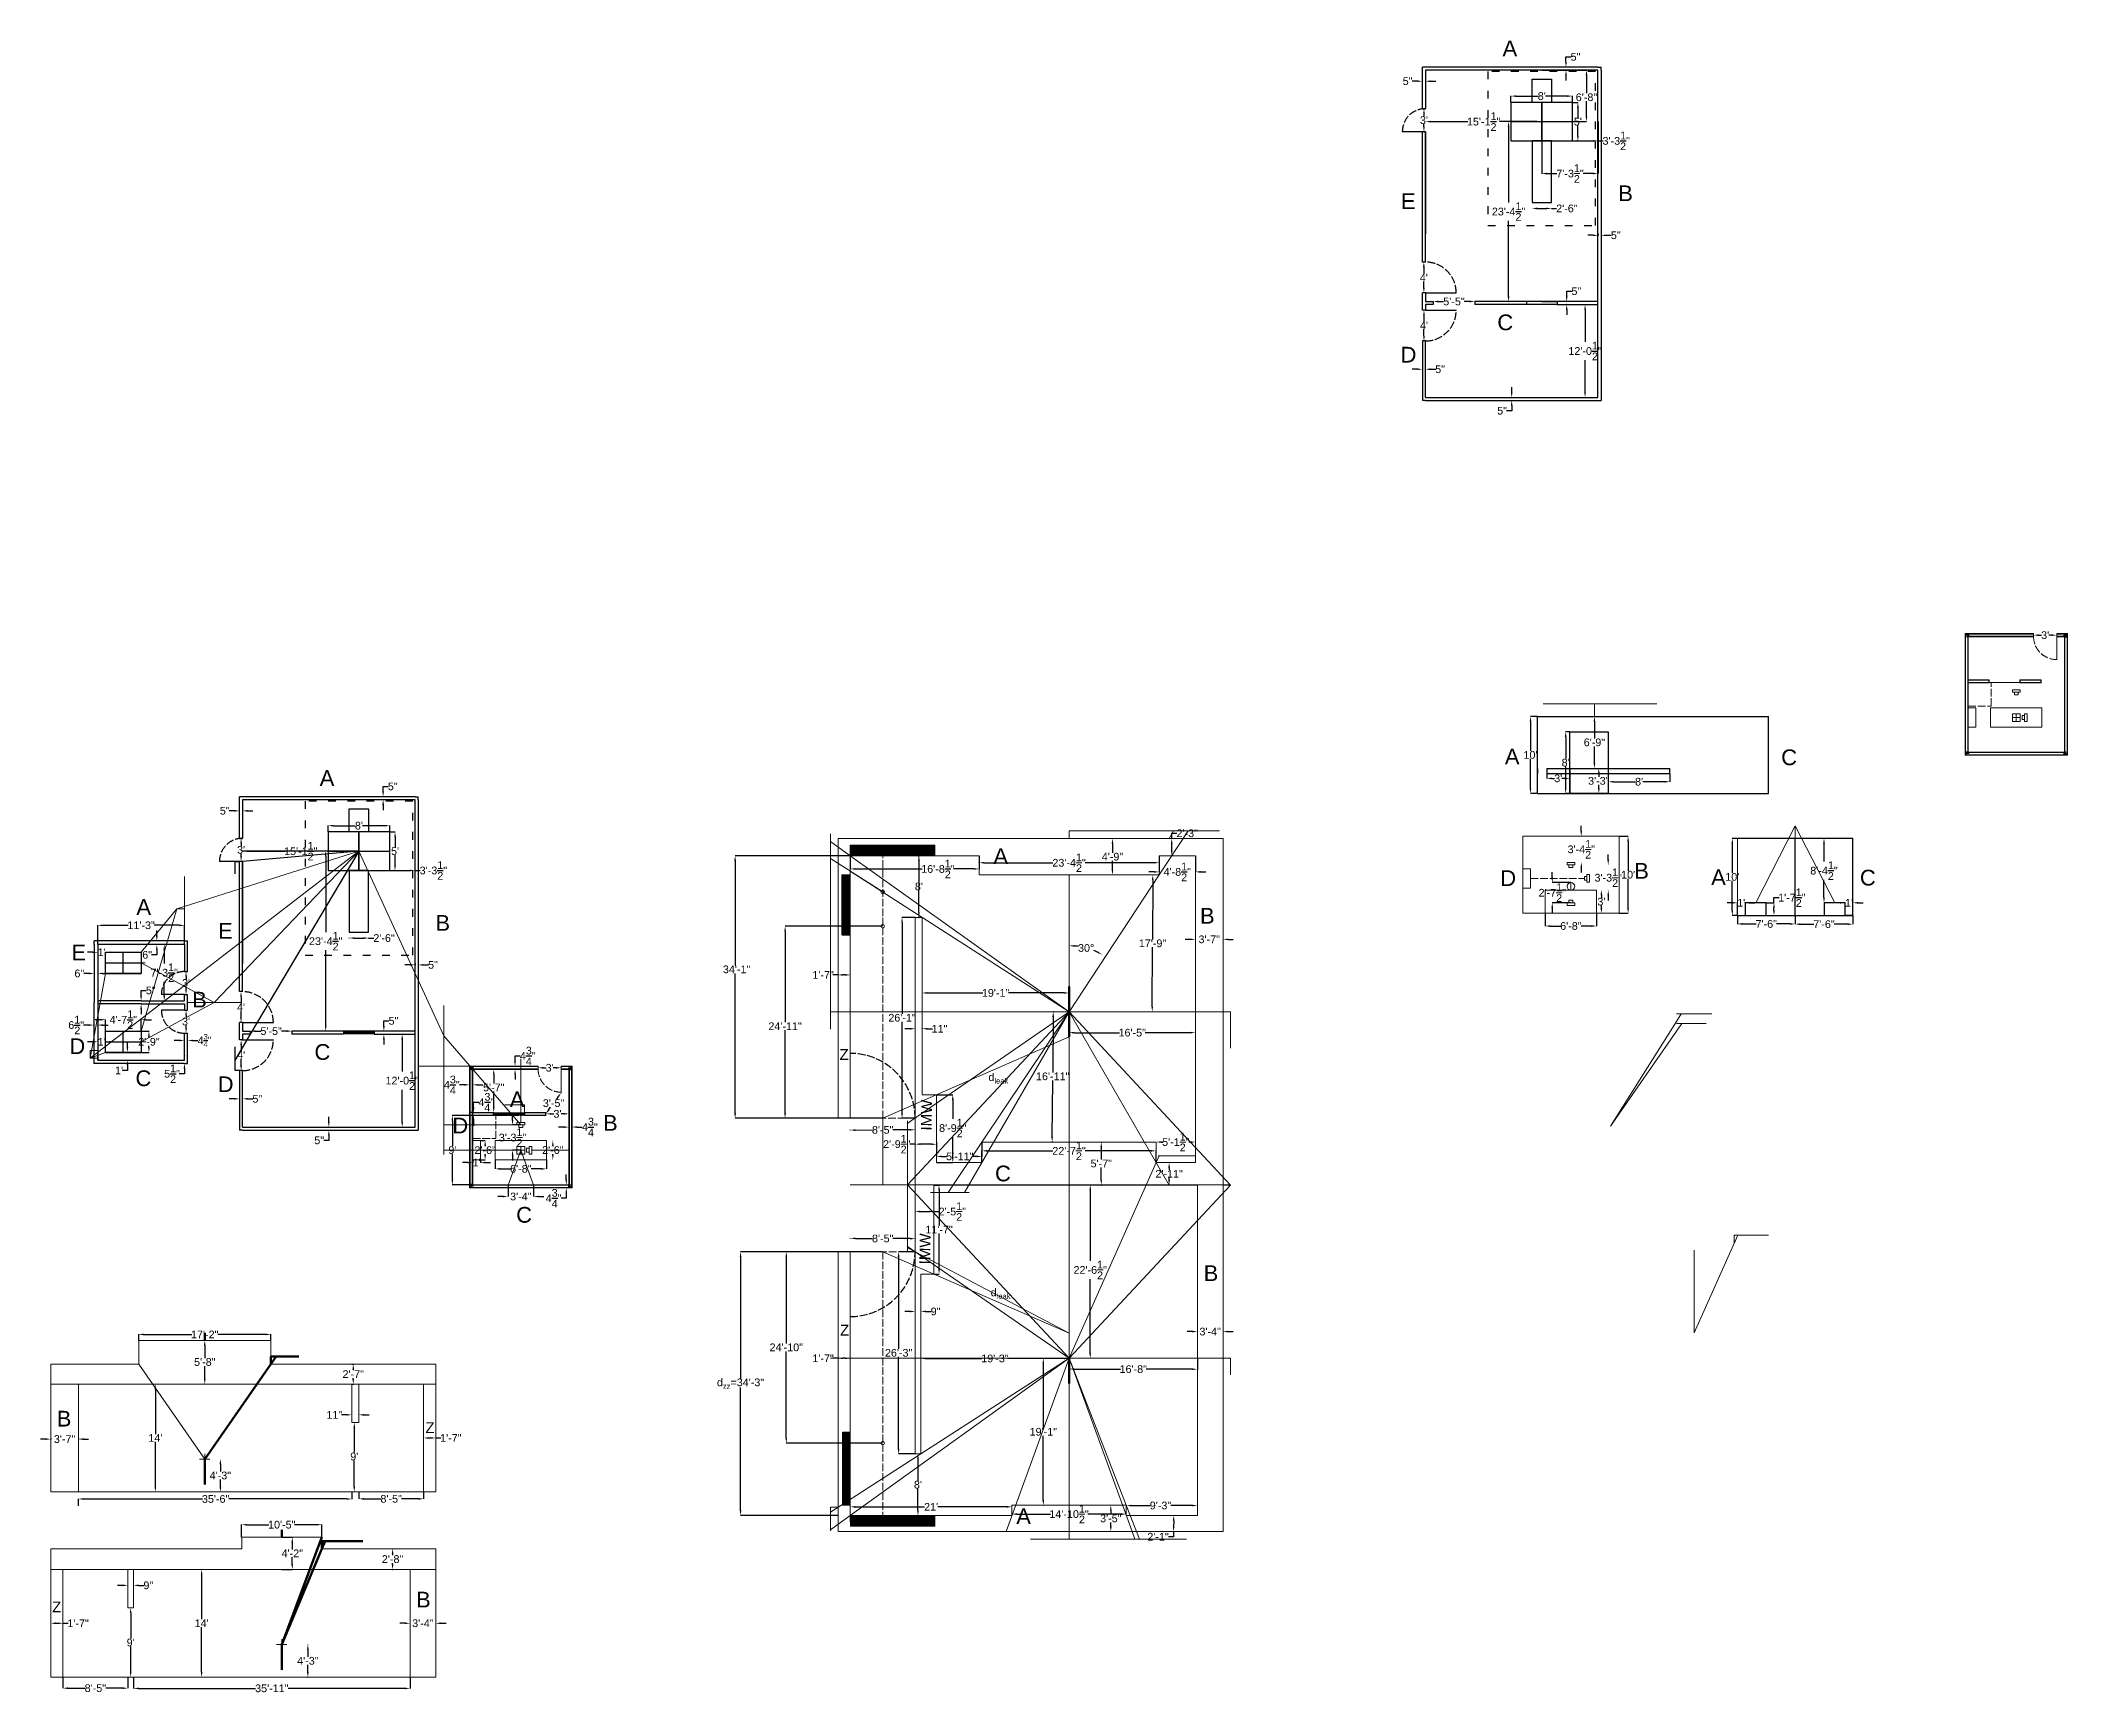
# Model space of a CAD drawing. Header units: inches. Extents: x 257 to 3416, y 137 to 2713.
import ezdxf

# ---------------------------------------------------------------- set-up
doc = ezdxf.new("R2010")
doc.units = ezdxf.units.IN
doc.header["$MEASUREMENT"] = 0
doc.header["$PDMODE"] = 2
doc.linetypes.add('ACAD_ISO02W100', pattern=[15, 12, -3])
doc.linetypes.add('ACAD_ISO03W100', pattern=[30, 12, -18])
for name, color, linetype in [('Isocenter', 170, 'Continuous'), ('Layer2', 250, 'Continuous'), ('Layer4', 150, 'Continuous'), ('Primary Width', 50, 'Continuous'), ('Trace_lines', 1, 'Continuous')]:
    doc.layers.add(name, color=color, linetype=linetype)
doc.layers.add('primary beam angle', color=220, linetype='Continuous', lineweight=5)
doc.styles.get("Standard").update_dxf_attribs({"font": 'arial.ttf'})
doc.dimstyles.get("Standard").update_dxf_attribs({"dimtxt": 12, "dimasz": 8, "dimexe": 0.18, "dimexo": 0.0625, "dimgap": 0.09, "dimtad": 0, "dimtih": 1, "dimtoh": 1, "dimdec": 1, "dimzin": 0, "dimdsep": 46, "dimlunit": 4, "dimtxsty": 'Standard', "dimcen": 0.09, "dimadec": 0, "dimazin": 0, "dimtfac": 1, "dimtdec": 1, "dimtofl": 0, "dimtmove": 0, "dimatfit": 3, "dimfxl": 1, "dimtolj": 1, "dimtzin": 0, "dimarcsym": 0})

msp = doc.modelspace()

# ---------------------------------------------------------------- texts
at = {"layer": 'Layer2', "color": 8, "lineweight": 5, "char_height": 8.5, "attachment_point": 1}
for insert in [(1506.6784, 1400.4518), (1506.6784, 487.0793)]:
    msp.add_mtext_dynamic_manual_height_columns('\\A1;{\\C256;\\c0;A\\H0.7x;\\S^ z;}', width=6.5, gutter_width=42.5, heights=[0], dxfattribs=dict(at, insert=insert))
at = {"layer": 'Primary Width', "lineweight": 5, "char_height": 12, "attachment_point": 1}
for insert in [(1734.2891, 1103.3693), (1737.7679, 767.9376)]:
    msp.add_mtext_dynamic_manual_height_columns('\\A1;d{\\H0.7x;\\S^ leak;}', width=36.775527, gutter_width=42.5, heights=[0], dxfattribs=dict(at, insert=insert))
at = {"layer": 'Trace_lines', "lineweight": 5}
for s, height, p in [('A', 24.5, (2535.5701, 2688.066)), ('E', 24.5, (2377.1837, 2449.9367)), ('B', 24.5, (2715.9766, 2462.319)), ('C', 24.5, (2527.4227, 2261.1677)), ('D', 24.5, (2376.6633, 2210.8321)), ('A', 24.5, (2539.1751, 1584.6457)), ('C', 24.5, (2969.9148, 1583.4745)), ('A', 24.5, (691.907, 1551.1734)), ('A', 24.5, (1742, 1429.5)), ('B', 24.5, (2740.8931, 1406.5261)), ('D', 24.5, (2532.0429, 1395.172)), ('A', 24.5, (2860.7573, 1396.5719)), ('C', 24.5, (3092.5784, 1395.9548)), ('A', 24.5, (406.2451, 1350.2237)), ('B', 24.5, (2064, 1336.5)), ('E', 24.5, (533.5207, 1313.0441)), ('B', 24.5, (872.3136, 1325.4264)), ('E', 24.5, (304.9645, 1279.2901)), ('B', 24.5, (493.1655, 1205.8477)), ('D', 24.5, (301.7594, 1133.3032)), ('C', 24.5, (683.7596, 1124.2752)), ('Z', 16.8, (1502.0815, 1124.1384)), ('C', 24.5, (404.7806, 1083.3807)), ('D', 24.5, (533.0003, 1073.9395)), ('A', 24.5, (988.1891, 1050.5571)), ('D', 24.5, (898.6994, 1009.6034)), ('B', 24.5, (1133.5979, 1013.7798)), ('C', 24.5, (1744.5, 935)), ('C', 24.5, (998.1627, 870.5345)), ('B', 24.5, (2069.7415, 779.6163)), ('Z', 16.8, (1502.9512, 694.635)), ('B', 24.5, (282.0432, 552.921)), ('Z', 16.8, (856.7166, 542.702)), ('A', 24.5, (1777.6494, 400.8035)), ('B', 24.5, (842.1048, 270.9658)), ('Z', 16.8, (274.84, 263.3746))]:
    msp.add_text(s, height=height, dxfattribs=at).set_placement(p)
for p in [(1645.6993, 1013.9656), (1643.4467, 805.5071)]:
    msp.add_text('IMW', height=16.8, rotation=89.1692226, dxfattribs=at).set_placement(p)
at = {"layer": 'Trace_lines', "color": 8, "lineweight": 5, "char_height": 8.5, "attachment_point": 1}
for insert in [(1527.2137, 1455.0646), (1527.9237, 411.1672)]:
    msp.add_mtext_dynamic_manual_height_columns('\\A1;{\\C256;\\c0;A\\H0.7x;\\S^ 1;}', width=25.299385, gutter_width=42.5, heights=[0], dxfattribs=dict(at, insert=insert))

# ---------------------------------------------------------------- blocks, each defined once
blk = doc.blocks.new('*D1')
at = {"layer": 'Defpoints', "color": 0, "transparency": 16777216}
for p in [(2056.9, 1312), (2099.9, 1312), (2099.9, 1312)]:
    blk.add_point(p, dxfattribs=at)
at = {"layer": 'Isocenter', "color": 0, "lineweight": -2, "transparency": 16777216}
for p, q in [((2048.9, 1312), (2040.9, 1312)), ((2056.9, 1312.1), (2056.9, 1312.2)), ((2099.9, 1312.1), (2099.9, 1312.2)), ((2107.9, 1312), (2115.9, 1312))]:
    blk.add_line(p, q, dxfattribs=at)
at = {"layer": 'Isocenter', "color": 0, "transparency": 16777216}
for points in [[(2048.9, 1313.3), (2048.9, 1310.7), (2056.9, 1312)], [(2107.9, 1313.3), (2107.9, 1310.7), (2099.9, 1312)]]:
    blk.add_solid(points, dxfattribs=at)
at = {"layer": 'Isocenter', "color": 0, "lineweight": 5, "transparency": 16777216, "insert": (2078.4, 1312), "char_height": 12, "attachment_point": 5}
blk.add_mtext('\\A1;3\'-7"', dxfattribs=at)
blk = doc.blocks.new('*D2')
at = {"layer": 'Defpoints', "color": 0, "transparency": 16777216}
for p in [(1927.6, 1469.3), (1927.6, 1412.3), (1927.6, 1412.3)]:
    blk.add_point(p, dxfattribs=at)
at = {"layer": 'Isocenter', "color": 0, "lineweight": -2, "transparency": 16777216}
for p, q in [((1927.6, 1461.3), (1927.6, 1447.1)), ((1927.7, 1469.3), (1927.8, 1469.3)), ((1927.6, 1420.3), (1927.6, 1434.6)), ((1927.7, 1412.3), (1927.8, 1412.3))]:
    blk.add_line(p, q, dxfattribs=at)
at = {"layer": 'Isocenter', "color": 0, "transparency": 16777216}
for points in [[(1926.3, 1461.3), (1928.9, 1461.3), (1927.6, 1469.3)], [(1926.3, 1420.3), (1928.9, 1420.3), (1927.6, 1412.3)]]:
    blk.add_solid(points, dxfattribs=at)
at = {"layer": 'Isocenter', "color": 0, "lineweight": 5, "transparency": 16777216, "insert": (1927.6, 1440.8), "char_height": 12, "attachment_point": 5}
blk.add_mtext('\\A1;4\'-9"', dxfattribs=at)
blk = doc.blocks.new('*D3')
at = {"layer": 'Defpoints', "color": 0, "transparency": 16777216}
for p in [(2020, 1469.3), (2020, 1469.3), (2020, 1442.3)]:
    blk.add_point(p, dxfattribs=at)
at = {"layer": 'Isocenter', "color": 0, "lineweight": -2, "transparency": 16777216}
for p, q in [((2020, 1469.3), (2019.8, 1469.3)), ((2020, 1469.3), (2020, 1477.3)), ((2020, 1477.3), (2028, 1477.3)), ((2020, 1450.3), (2020, 1461.3)), ((2020, 1442.3), (2019.8, 1442.3))]:
    blk.add_line(p, q, dxfattribs=at)
at = {"layer": 'Isocenter', "color": 0, "transparency": 16777216}
for points in [[(2018.7, 1461.3), (2021.3, 1461.3), (2020, 1469.3)], [(2018.7, 1450.3), (2021.3, 1450.3), (2020, 1442.3)]]:
    blk.add_solid(points, dxfattribs=at)
at = {"layer": 'Isocenter', "color": 0, "lineweight": 5, "transparency": 16777216, "insert": (2044.1, 1477.3), "char_height": 12, "attachment_point": 5}
blk.add_mtext('\\A1;2\'-3"', dxfattribs=at)
blk = doc.blocks.new('*D4')
at = {"layer": 'Defpoints', "color": 0, "transparency": 16777216}
for p in [(2015.9, 1469.3), (1859.9, 1412.3), (1895.1, 1295.9), (1859.9, 1199.3), (1859.9, 1199.3)]:
    blk.add_point(p, dxfattribs=at)
at = {"layer": 'Isocenter', "color": 0, "lineweight": -2, "transparency": 16777216}
for start, end in [(81.7483, 85.5416), (64.4584, 68.0303)]:
    blk.add_arc((1859.9, 1199.3), 102.8, start, end, dxfattribs=at)
at = {"layer": 'Isocenter', "color": 0, "transparency": 16777216}
for points in [[(1867.9, 1300.5), (1868, 1303.1), (1859.9, 1302.1)], [(1904.9, 1293.3), (1903.7, 1290.9), (1911.4, 1288.3)]]:
    blk.add_solid(points, dxfattribs=at)
at = {"layer": 'Isocenter', "color": 0, "lineweight": 5, "transparency": 16777216, "insert": (1886.6, 1298.6), "char_height": 12, "attachment_point": 5}
blk.add_mtext('\\A1;30°', dxfattribs=at)
blk = doc.blocks.new('*D5')
at = {"layer": 'Defpoints', "color": 0, "transparency": 16777216}
for p in [(2015.9, 964.2), (2015.9, 964.2), (2015.9, 929.2)]:
    blk.add_point(p, dxfattribs=at)
at = {"layer": 'Isocenter', "color": 0, "lineweight": -2, "transparency": 16777216}
for p, q in [((2015.9, 964.2), (2016, 964.2)), ((2015.9, 956.2), (2015.9, 952.9)), ((2015.9, 937.2), (2015.9, 940.6)), ((2015.9, 929.2), (2016, 929.2))]:
    blk.add_line(p, q, dxfattribs=at)
at = {"layer": 'Isocenter', "color": 0, "transparency": 16777216}
for points in [[(2014.5, 956.2), (2017.2, 956.2), (2015.9, 964.2)], [(2014.5, 937.2), (2017.2, 937.2), (2015.9, 929.2)]]:
    blk.add_solid(points, dxfattribs=at)
at = {"layer": 'Isocenter', "color": 0, "lineweight": 5, "transparency": 16777216, "insert": (2015.9, 946.7), "char_height": 12, "attachment_point": 5}
blk.add_mtext('\\A1;2\'-11"', dxfattribs=at)
blk = doc.blocks.new('*D6')
at = {"layer": 'Defpoints', "color": 0, "transparency": 16777216}
for p in [(1518.9, 1014.7), (1619.9, 1015.3), (1619.9, 1015.3)]:
    blk.add_point(p, dxfattribs=at)
at = {"layer": 'Isocenter', "color": 0, "lineweight": -2, "transparency": 16777216}
for p, q in [((1518.9, 1014.8), (1518.9, 1015)), ((1526.9, 1014.8), (1553.4, 1015)), ((1611.9, 1015.3), (1585.5, 1015.1)), ((1619.9, 1015.4), (1619.9, 1015.5))]:
    blk.add_line(p, q, dxfattribs=at)
at = {"layer": 'Isocenter', "color": 0, "transparency": 16777216}
for points in [[(1526.9, 1016.2), (1526.9, 1013.5), (1518.9, 1014.8)], [(1611.9, 1016.6), (1611.9, 1014), (1619.9, 1015.3)]]:
    blk.add_solid(points, dxfattribs=at)
at = {"layer": 'Isocenter', "color": 0, "lineweight": 5, "transparency": 16777216, "insert": (1569.4, 1015.1), "char_height": 12, "attachment_point": 5}
blk.add_mtext('\\A1;8\'-5"', dxfattribs=at)
blk = doc.blocks.new('*D7')
at = {"layer": 'Defpoints', "color": 0, "transparency": 16777216}
for p in [(1518.9, 1442.3), (1339.4, 1033.3), (1499.9, 1033.3)]:
    blk.add_point(p, dxfattribs=at)
at = {"layer": 'Isocenter', "color": 0, "lineweight": -2, "transparency": 16777216}
for p, q in [((1518.9, 1442.3), (1339.3, 1442.3)), ((1339.4, 1434.3), (1339.4, 1271.4)), ((1339.4, 1041.3), (1339.4, 1258.9)), ((1499.9, 1033.3), (1339.3, 1033.3))]:
    blk.add_line(p, q, dxfattribs=at)
at = {"layer": 'Isocenter', "color": 0, "transparency": 16777216}
for points in [[(1338.1, 1434.3), (1340.8, 1434.3), (1339.4, 1442.3)], [(1338.1, 1041.3), (1340.8, 1041.3), (1339.4, 1033.3)]]:
    blk.add_solid(points, dxfattribs=at)
at = {"layer": 'Isocenter', "color": 0, "lineweight": 5, "transparency": 16777216, "insert": (1339.4, 1265.2), "char_height": 12, "attachment_point": 5}
blk.add_mtext('\\A1; 34\'-1"', dxfattribs=at)
blk = doc.blocks.new('*D8')
at = {"layer": 'Defpoints', "color": 0, "transparency": 16777216}
for p in [(1499.9, 1256.6), (1499.9, 1256.6), (1518.9, 1256.6)]:
    blk.add_point(p, dxfattribs=at)
at = {"layer": 'Isocenter', "color": 0, "lineweight": -2, "transparency": 16777216}
for p, q in [((1499.9, 1256.6), (1491.9, 1256.6)), ((1499.9, 1256.6), (1499.9, 1256.7)), ((1510.9, 1256.6), (1507.9, 1256.6)), ((1518.9, 1256.6), (1518.9, 1256.7))]:
    blk.add_line(p, q, dxfattribs=at)
at = {"layer": 'Isocenter', "color": 0, "transparency": 16777216}
for points in [[(1507.9, 1257.9), (1507.9, 1255.2), (1499.9, 1256.6)], [(1510.9, 1257.9), (1510.9, 1255.2), (1518.9, 1256.6)]]:
    blk.add_solid(points, dxfattribs=at)
at = {"layer": 'Isocenter', "color": 0, "lineweight": 5, "transparency": 16777216, "insert": (1476.5, 1256.6), "char_height": 12, "attachment_point": 5}
blk.add_mtext('\\A1;1\'-7"', dxfattribs=at)
blk = doc.blocks.new('*D9')
at = {"layer": 'Defpoints', "color": 0, "transparency": 16777216}
for p in [(1625.9, 1442.3), (1625.9, 1442.3), (1625.9, 1346.3)]:
    blk.add_point(p, dxfattribs=at)
at = {"layer": 'Isocenter', "color": 0, "lineweight": -2, "transparency": 16777216}
for p, q in [((1625.9, 1434.3), (1625.9, 1400.6)), ((1626, 1442.3), (1626.1, 1442.3)), ((1625.9, 1354.3), (1625.9, 1388.1)), ((1626, 1346.3), (1626.1, 1346.3))]:
    blk.add_line(p, q, dxfattribs=at)
at = {"layer": 'Isocenter', "color": 0, "transparency": 16777216}
for points in [[(1624.6, 1434.3), (1627.3, 1434.3), (1625.9, 1442.3)], [(1624.6, 1354.3), (1627.3, 1354.3), (1625.9, 1346.3)]]:
    blk.add_solid(points, dxfattribs=at)
at = {"layer": 'Isocenter', "color": 0, "lineweight": 5, "transparency": 16777216, "insert": (1625.9, 1394.3), "char_height": 12, "attachment_point": 5}
blk.add_mtext("\\A1;8'", dxfattribs=at)
blk = doc.blocks.new('*D11')
at = {"layer": 'Defpoints', "color": 0, "transparency": 16777216}
for p in [(1619.9, 1172.7), (1630.9, 1172.7), (1630.9, 1172.7)]:
    blk.add_point(p, dxfattribs=at)
at = {"layer": 'Isocenter', "color": 0, "lineweight": -2, "transparency": 16777216}
for p, q in [((1611.9, 1172.7), (1603.9, 1172.7)), ((1619.9, 1172.8), (1619.9, 1172.9)), ((1630.9, 1172.8), (1630.9, 1172.9)), ((1638.9, 1172.7), (1646.9, 1172.7))]:
    blk.add_line(p, q, dxfattribs=at)
at = {"layer": 'Isocenter', "color": 0, "transparency": 16777216}
for points in [[(1611.9, 1174.1), (1611.9, 1171.4), (1619.9, 1172.7)], [(1638.9, 1174.1), (1638.9, 1171.4), (1630.9, 1172.7)]]:
    blk.add_solid(points, dxfattribs=at)
at = {"layer": 'Isocenter', "color": 0, "lineweight": 5, "transparency": 16777216, "insert": (1658, 1172.7), "char_height": 12, "attachment_point": 5}
blk.add_mtext('\\A1;11"', dxfattribs=at)
blk = doc.blocks.new('*D14')
at = {"layer": 'Defpoints', "color": 0, "transparency": 16777216}
for p in [(1569.4, 1332.4), (1417.3, 1033.3), (1569.4, 1033.3)]:
    blk.add_point(p, dxfattribs=at)
at = {"layer": 'Isocenter', "color": 0, "lineweight": -2, "transparency": 16777216}
for p, q in [((1569.4, 1332.4), (1417.2, 1332.4)), ((1417.3, 1324.4), (1417.3, 1182.8)), ((1417.3, 1041.3), (1417.3, 1170.6)), ((1569.4, 1033.3), (1417.2, 1033.3))]:
    blk.add_line(p, q, dxfattribs=at)
at = {"layer": 'Isocenter', "color": 0, "transparency": 16777216}
for points in [[(1416, 1324.4), (1418.7, 1324.4), (1417.3, 1332.4)], [(1416, 1041.3), (1418.7, 1041.3), (1417.3, 1033.3)]]:
    blk.add_solid(points, dxfattribs=at)
at = {"layer": 'Isocenter', "color": 0, "lineweight": 5, "transparency": 16777216, "insert": (1417.3, 1176.7), "char_height": 12, "attachment_point": 5}
blk.add_mtext('\\A1;24\'-11"', dxfattribs=at)
blk = doc.blocks.new('*D15')
at = {"layer": 'Defpoints', "color": 0, "transparency": 16777216}
for p in [(2059.9, 701), (2059.9, 700.8), (2099.9, 700.8)]:
    blk.add_point(p, dxfattribs=at)
at = {"layer": 'Isocenter', "color": 0, "lineweight": -2, "transparency": 16777216}
for p, q in [((2051.9, 700.8), (2043.9, 700.8)), ((2059.9, 701), (2059.9, 700.7)), ((2099.9, 700.9), (2099.9, 701)), ((2107.9, 700.8), (2115.9, 700.8))]:
    blk.add_line(p, q, dxfattribs=at)
at = {"layer": 'Isocenter', "color": 0, "transparency": 16777216}
for points in [[(2051.9, 702.2), (2051.9, 699.5), (2059.9, 700.8)], [(2107.9, 702.2), (2107.9, 699.5), (2099.9, 700.8)]]:
    blk.add_solid(points, dxfattribs=at)
at = {"layer": 'Isocenter', "color": 0, "lineweight": 5, "transparency": 16777216, "insert": (2079.9, 700.8), "char_height": 12, "attachment_point": 5}
blk.add_mtext('\\A1;3\'-4"', dxfattribs=at)
blk = doc.blocks.new('*D16')
at = {"layer": 'Defpoints', "color": 0, "transparency": 16777216}
for p in [(1925, 430.2), (1925, 430.2), (1925, 389.2)]:
    blk.add_point(p, dxfattribs=at)
at = {"layer": 'Isocenter', "color": 0, "lineweight": -2, "transparency": 16777216}
for p, q in [((1925, 422.2), (1925, 416)), ((1925.1, 430.2), (1925.2, 430.2)), ((1925, 397.2), (1925, 403.5)), ((1925.1, 389.2), (1925.2, 389.2))]:
    blk.add_line(p, q, dxfattribs=at)
at = {"layer": 'Isocenter', "color": 0, "transparency": 16777216}
for points in [[(1923.7, 422.2), (1926.3, 422.2), (1925, 430.2)], [(1923.7, 397.2), (1926.3, 397.2), (1925, 389.2)]]:
    blk.add_solid(points, dxfattribs=at)
at = {"layer": 'Isocenter', "color": 0, "lineweight": 5, "transparency": 16777216, "insert": (1925, 409.7), "char_height": 12, "attachment_point": 5}
blk.add_mtext('\\A1;3\'-5"', dxfattribs=at)
blk = doc.blocks.new('*D17')
at = {"layer": 'Defpoints', "color": 0, "transparency": 16777216}
for p in [(1770.8, 416.5), (1949.1, 416.5), (1949.1, 416.5)]:
    blk.add_point(p, dxfattribs=at)
at = {"layer": 'Isocenter', "color": 0, "lineweight": -2, "transparency": 16777216}
for p, q in [((1770.8, 416.5), (1770.8, 416.6)), ((1778.8, 416.5), (1830.8, 416.5)), ((1941.1, 416.5), (1889.1, 416.5)), ((1949.1, 416.5), (1949.1, 416.6))]:
    blk.add_line(p, q, dxfattribs=at)
at = {"layer": 'Isocenter', "color": 0, "transparency": 16777216}
for points in [[(1778.8, 417.8), (1778.8, 415.1), (1770.8, 416.5)], [(1941.1, 417.8), (1941.1, 415.1), (1949.1, 416.5)]]:
    blk.add_solid(points, dxfattribs=at)
at = {"layer": 'Isocenter', "color": 0, "lineweight": 5, "transparency": 16777216, "insert": (1859.9, 416.5), "char_height": 12, "attachment_point": 5}
blk.add_mtext('\\A1;14\'-10{\\H1x;\\S1/2;}"', dxfattribs=at)
blk = doc.blocks.new('*D18')
at = {"layer": 'Defpoints', "color": 0, "transparency": 16777216}
for p in [(1499.9, 659.2), (1499.9, 659.2), (1518.9, 659.2)]:
    blk.add_point(p, dxfattribs=at)
at = {"layer": 'Isocenter', "color": 0, "lineweight": -2, "transparency": 16777216}
for p, q in [((1499.9, 659.2), (1491.9, 659.2)), ((1499.9, 659.3), (1499.9, 659.4)), ((1510.9, 659.2), (1507.9, 659.2)), ((1518.9, 659.3), (1518.9, 659.4))]:
    blk.add_line(p, q, dxfattribs=at)
at = {"layer": 'Isocenter', "color": 0, "transparency": 16777216}
for points in [[(1507.9, 660.6), (1507.9, 657.9), (1499.9, 659.2)], [(1510.9, 660.6), (1510.9, 657.9), (1518.9, 659.2)]]:
    blk.add_solid(points, dxfattribs=at)
at = {"layer": 'Isocenter', "color": 0, "lineweight": 5, "transparency": 16777216, "insert": (1476.5, 659.2), "char_height": 12, "attachment_point": 5}
blk.add_mtext('\\A1;1\'-7"', dxfattribs=at)
blk = doc.blocks.new('*D19')
at = {"layer": 'Defpoints', "color": 0, "transparency": 16777216}
for p in [(1619.9, 732.2), (1628.9, 732.2), (1628.9, 732.2)]:
    blk.add_point(p, dxfattribs=at)
at = {"layer": 'Isocenter', "color": 0, "lineweight": -2, "transparency": 16777216}
for p, q in [((1611.9, 732.2), (1603.9, 732.2)), ((1619.9, 732.2), (1619.9, 732.3)), ((1628.9, 732.2), (1628.9, 732.3)), ((1636.9, 732.2), (1644.9, 732.2))]:
    blk.add_line(p, q, dxfattribs=at)
at = {"layer": 'Isocenter', "color": 0, "transparency": 16777216}
for points in [[(1611.9, 733.5), (1611.9, 730.8), (1619.9, 732.2)], [(1636.9, 733.5), (1636.9, 730.8), (1628.9, 732.2)]]:
    blk.add_solid(points, dxfattribs=at)
at = {"layer": 'Isocenter', "color": 0, "lineweight": 5, "transparency": 16777216, "insert": (1651.9, 732.2), "char_height": 12, "attachment_point": 5}
blk.add_mtext('\\A1;9"', dxfattribs=at)
blk = doc.blocks.new('*D20')
at = {"layer": 'Defpoints', "color": 0, "transparency": 16777216}
for p in [(1624.4, 510.2), (1624.4, 510.2), (1624.4, 414.2)]:
    blk.add_point(p, dxfattribs=at)
at = {"layer": 'Isocenter', "color": 0, "lineweight": -2, "transparency": 16777216}
for p, q in [((1624.5, 510.2), (1624.6, 510.2)), ((1624.4, 502.2), (1624.4, 468.5)), ((1624.4, 422.2), (1624.4, 456)), ((1624.5, 414.2), (1624.6, 414.2))]:
    blk.add_line(p, q, dxfattribs=at)
at = {"layer": 'Isocenter', "color": 0, "transparency": 16777216}
for points in [[(1623.1, 502.2), (1625.8, 502.2), (1624.4, 510.2)], [(1623.1, 422.2), (1625.8, 422.2), (1624.4, 414.2)]]:
    blk.add_solid(points, dxfattribs=at)
at = {"layer": 'Isocenter', "color": 0, "lineweight": 5, "transparency": 16777216, "insert": (1624.4, 462.2), "char_height": 12, "attachment_point": 5}
blk.add_mtext("\\A1;8'", dxfattribs=at)
blk = doc.blocks.new('*D21')
at = {"layer": 'Defpoints', "color": 0, "transparency": 16777216}
for p in [(1518.9, 846.3), (1620.1, 845.8), (1620.1, 845.6)]:
    blk.add_point(p, dxfattribs=at)
at = {"layer": 'Isocenter', "color": 0, "lineweight": -2, "transparency": 16777216}
for p, q in [((1518.9, 846.2), (1518.9, 846)), ((1526.9, 846.1), (1553.4, 846)), ((1612.1, 845.7), (1585.5, 845.8)), ((1620.1, 845.7), (1620.1, 845.4))]:
    blk.add_line(p, q, dxfattribs=at)
at = {"layer": 'Isocenter', "color": 0, "transparency": 16777216}
for points in [[(1526.9, 847.4), (1526.9, 844.8), (1518.9, 846.2)], [(1612.1, 847), (1612, 844.3), (1620.1, 845.6)]]:
    blk.add_solid(points, dxfattribs=at)
at = {"layer": 'Isocenter', "color": 0, "lineweight": 5, "transparency": 16777216, "insert": (1569.5, 845.9), "char_height": 12, "attachment_point": 5}
blk.add_mtext('\\A1;8\'-5"', dxfattribs=at)
blk = doc.blocks.new('*D24')
at = {"layer": 'Defpoints', "color": 0, "transparency": 16777216}
for p in [(1419.2, 825.2), (1569.4, 825.2), (1569.4, 527.1)]:
    blk.add_point(p, dxfattribs=at)
at = {"layer": 'Isocenter', "color": 0, "lineweight": -2, "transparency": 16777216}
for p, q in [((1569.4, 825.2), (1419, 825.2)), ((1419.2, 817.2), (1419.2, 682.4)), ((1419.2, 535.1), (1419.2, 669.9)), ((1569.4, 527.1), (1419, 527.1))]:
    blk.add_line(p, q, dxfattribs=at)
at = {"layer": 'Isocenter', "color": 0, "transparency": 16777216}
for points in [[(1417.9, 817.2), (1420.5, 817.2), (1419.2, 825.2)], [(1417.9, 535.1), (1420.5, 535.1), (1419.2, 527.1)]]:
    blk.add_solid(points, dxfattribs=at)
at = {"layer": 'Isocenter', "color": 0, "lineweight": 5, "transparency": 16777216, "insert": (1419.2, 676.2), "char_height": 12, "attachment_point": 5}
blk.add_mtext('\\A1;24\'-10"', dxfattribs=at)
blk = doc.blocks.new('*D25')
at = {"layer": 'Defpoints', "color": 0, "transparency": 16777216}
for p in [(1347.9, 825.2), (1499.9, 825.2), (1499.9, 414.2)]:
    blk.add_point(p, dxfattribs=at)
at = {"layer": 'Isocenter', "color": 0, "lineweight": -2, "transparency": 16777216}
for p, q in [((1499.9, 825.2), (1347.7, 825.2)), ((1347.9, 817.2), (1347.9, 626)), ((1347.9, 422.2), (1347.9, 613.5)), ((1499.9, 414.2), (1347.7, 414.2))]:
    blk.add_line(p, q, dxfattribs=at)
at = {"layer": 'Isocenter', "color": 0, "transparency": 16777216}
for points in [[(1346.6, 817.2), (1349.2, 817.2), (1347.9, 825.2)], [(1346.6, 422.2), (1349.2, 422.2), (1347.9, 414.2)]]:
    blk.add_solid(points, dxfattribs=at)
at = {"layer": 'Isocenter', "color": 0, "lineweight": 5, "transparency": 16777216, "insert": (1347.9, 619.7), "char_height": 12, "attachment_point": 5}
blk.add_mtext('\\A1;d{\\H0.7x;\\S^ zz;}=34\'-3"', dxfattribs=at)
blk = doc.blocks.new('*D26')
at = {"layer": 'Defpoints', "color": 0, "transparency": 16777216}
for p in [(1619.9, 887.9), (1649.4, 887.9), (1649.4, 887.9)]:
    blk.add_point(p, dxfattribs=at)
at = {"layer": 'Isocenter', "color": 0, "lineweight": -2, "transparency": 16777216}
for p, q in [((1619.9, 887.9), (1619.9, 888)), ((1627.9, 887.9), (1641.4, 887.9)), ((1649.4, 887.9), (1649.4, 888)), ((1649.4, 887.9), (1657.4, 887.9))]:
    blk.add_line(p, q, dxfattribs=at)
at = {"layer": 'Isocenter', "color": 0, "transparency": 16777216}
for points in [[(1627.9, 889.2), (1627.9, 886.5), (1619.9, 887.9)], [(1641.4, 889.2), (1641.4, 886.5), (1649.4, 887.9)]]:
    blk.add_solid(points, dxfattribs=at)
at = {"layer": 'Isocenter', "color": 0, "lineweight": 5, "transparency": 16777216, "insert": (1677.9, 887.9), "char_height": 12, "attachment_point": 5}
blk.add_mtext('\\A1;2\'-5{\\H1x;\\S1/2;}"', dxfattribs=at)
blk = doc.blocks.new('*D27')
at = {"layer": 'Defpoints', "color": 0, "lineweight": 100, "transparency": 16777216}
for p in [(752.8, 451.1), (853.8, 451.1), (853.8, 440.2)]:
    blk.add_point(p, dxfattribs=at)
at = {"layer": 'Isocenter', "color": 0, "lineweight": -2, "transparency": 16777216}
for p, q in [((752.8, 451), (752.8, 440)), ((853.8, 451), (853.8, 440)), ((760.8, 440.2), (787.3, 440.2)), ((845.8, 440.2), (819.4, 440.2))]:
    blk.add_line(p, q, dxfattribs=at)
at = {"layer": 'Isocenter', "color": 0, "lineweight": 100, "transparency": 16777216}
for points in [[(760.8, 441.5), (760.8, 438.8), (752.8, 440.2)], [(845.8, 441.5), (845.8, 438.8), (853.8, 440.2)]]:
    blk.add_solid(points, dxfattribs=at)
at = {"layer": 'Isocenter', "color": 0, "lineweight": 5, "transparency": 16777216, "insert": (803.3, 440.2), "char_height": 12, "attachment_point": 5}
blk.add_mtext('\\A1;8\'-5"', dxfattribs=at)
blk = doc.blocks.new('*D28')
at = {"layer": 'Defpoints', "color": 0, "lineweight": 100, "transparency": 16777216}
for p in [(745.8, 559.1), (745.8, 451.1), (745.8, 451.1)]:
    blk.add_point(p, dxfattribs=at)
at = {"layer": 'Isocenter', "color": 0, "lineweight": -2, "transparency": 16777216}
for p, q in [((745.7, 559.1), (745.6, 559.1)), ((745.8, 551.1), (745.8, 512.4)), ((745.8, 459.1), (745.8, 500)), ((745.7, 451.1), (745.6, 451.1))]:
    blk.add_line(p, q, dxfattribs=at)
at = {"layer": 'Isocenter', "color": 0, "lineweight": 100, "transparency": 16777216}
for points in [[(744.5, 551.1), (747.1, 551.1), (745.8, 559.1)], [(744.5, 459.1), (747.1, 459.1), (745.8, 451.1)]]:
    blk.add_solid(points, dxfattribs=at)
at = {"layer": 'Isocenter', "color": 0, "lineweight": 5, "transparency": 16777216, "insert": (745.8, 506.2), "char_height": 12, "attachment_point": 5}
blk.add_mtext("\\A1;9'", dxfattribs=at)
blk = doc.blocks.new('*D29')
at = {"layer": 'Defpoints', "color": 0, "lineweight": 100, "transparency": 16777216}
for p in [(537.1, 502.1), (537.1, 451.1), (537.1, 451.1)]:
    blk.add_point(p, dxfattribs=at)
at = {"layer": 'Isocenter', "color": 0, "lineweight": -2, "transparency": 16777216}
for p, q in [((537.1, 494.1), (537.1, 482.8)), ((537.2, 502.1), (537.3, 502.1)), ((537.1, 459.1), (537.1, 470.4)), ((537.2, 451.1), (537.3, 451.1))]:
    blk.add_line(p, q, dxfattribs=at)
at = {"layer": 'Isocenter', "color": 0, "lineweight": 100, "transparency": 16777216}
for points in [[(535.8, 494.1), (538.5, 494.1), (537.1, 502.1)], [(535.8, 459.1), (538.5, 459.1), (537.1, 451.1)]]:
    blk.add_solid(points, dxfattribs=at)
at = {"layer": 'Isocenter', "color": 0, "lineweight": 5, "transparency": 16777216, "insert": (537.1, 476.6), "char_height": 12, "attachment_point": 5}
blk.add_mtext('\\A1;4\'-3"', dxfattribs=at)
blk = doc.blocks.new('*D30')
at = {"layer": 'Defpoints', "color": 0, "lineweight": 100, "transparency": 16777216}
for p in [(512.8, 687.1), (512.8, 687.1), (512.8, 619.1)]:
    blk.add_point(p, dxfattribs=at)
at = {"layer": 'Isocenter', "color": 0, "lineweight": -2, "transparency": 16777216}
for p, q in [((512.8, 687.1), (512.6, 687.1)), ((512.8, 679.1), (512.8, 659.6)), ((512.8, 627.1), (512.8, 647.2)), ((512.8, 619.1), (512.6, 619.1))]:
    blk.add_line(p, q, dxfattribs=at)
at = {"layer": 'Isocenter', "color": 0, "lineweight": 100, "transparency": 16777216}
for points in [[(511.5, 679.1), (514.1, 679.1), (512.8, 687.1)], [(511.5, 627.1), (514.1, 627.1), (512.8, 619.1)]]:
    blk.add_solid(points, dxfattribs=at)
at = {"layer": 'Isocenter', "color": 0, "lineweight": 5, "transparency": 16777216, "insert": (512.8, 653.4), "char_height": 12, "attachment_point": 5}
blk.add_mtext('\\A1;5\'-8"', dxfattribs=at)
blk = doc.blocks.new('*D31')
at = {"layer": 'Defpoints', "color": 0, "lineweight": 100, "transparency": 16777216}
for p in [(741.8, 571.1), (741.8, 571.1), (752.8, 571.1)]:
    blk.add_point(p, dxfattribs=at)
at = {"layer": 'Isocenter', "color": 0, "lineweight": -2, "transparency": 16777216}
for p, q in [((733.8, 571.1), (725.8, 571.1)), ((741.8, 571.2), (741.8, 571.3)), ((752.8, 571.2), (752.8, 571.3)), ((760.8, 571.1), (768.8, 571.1))]:
    blk.add_line(p, q, dxfattribs=at)
at = {"layer": 'Isocenter', "color": 0, "lineweight": 100, "transparency": 16777216}
for points in [[(733.8, 572.4), (733.8, 569.8), (741.8, 571.1)], [(760.8, 572.4), (760.8, 569.8), (752.8, 571.1)]]:
    blk.add_solid(points, dxfattribs=at)
at = {"layer": 'Isocenter', "color": 0, "lineweight": 5, "transparency": 16777216, "insert": (714.7, 571.1), "char_height": 12, "attachment_point": 5}
blk.add_mtext('\\A1;11"', dxfattribs=at)
blk = doc.blocks.new('*D32')
at = {"layer": 'Defpoints', "color": 0, "lineweight": 100, "transparency": 16777216}
for p in [(272.8, 535.1), (272.8, 533.3), (315.8, 535.1)]:
    blk.add_point(p, dxfattribs=at)
at = {"layer": 'Isocenter', "color": 0, "lineweight": -2, "transparency": 16777216}
for p, q in [((264.8, 533.3), (256.8, 533.3)), ((272.8, 535), (272.8, 533.1)), ((315.8, 535), (315.8, 533.1)), ((323.8, 533.3), (331.8, 533.3))]:
    blk.add_line(p, q, dxfattribs=at)
at = {"layer": 'Isocenter', "color": 0, "lineweight": 100, "transparency": 16777216}
for points in [[(264.8, 534.6), (264.8, 532), (272.8, 533.3)], [(323.8, 534.6), (323.8, 532), (315.8, 533.3)]]:
    blk.add_solid(points, dxfattribs=at)
at = {"layer": 'Isocenter', "color": 0, "lineweight": 5, "transparency": 16777216, "insert": (294.3, 533.3), "char_height": 12, "attachment_point": 5}
blk.add_mtext('\\A1;3\'-7"', dxfattribs=at)
blk = doc.blocks.new('*D44')
at = {"layer": 'Defpoints', "color": 0, "lineweight": 100, "transparency": 16777216}
for p in [(741.8, 650.1), (744.2, 650.1), (741.8, 619.1)]:
    blk.add_point(p, dxfattribs=at)
at = {"layer": 'Isocenter', "color": 0, "lineweight": -2, "transparency": 16777216}
for p, q in [((741.9, 650.1), (744.4, 650.1)), ((744.2, 642.1), (744.2, 640.7)), ((741.9, 619.1), (744.4, 619.1)), ((744.2, 627.1), (744.2, 628.5))]:
    blk.add_line(p, q, dxfattribs=at)
at = {"layer": 'Isocenter', "color": 0, "lineweight": 100, "transparency": 16777216}
for points in [[(742.9, 642.1), (745.6, 642.1), (744.2, 650.1)], [(742.9, 627.1), (745.6, 627.1), (744.2, 619.1)]]:
    blk.add_solid(points, dxfattribs=at)
at = {"layer": 'Isocenter', "color": 0, "lineweight": 5, "transparency": 16777216, "insert": (744.2, 634.6), "char_height": 12, "attachment_point": 5}
blk.add_mtext('\\A1;2\'-7"', dxfattribs=at)
blk = doc.blocks.new('*D45')
at = {"layer": 'Defpoints', "color": 0, "lineweight": 100, "transparency": 16777216}
for p in [(615.6, 696.4), (409.8, 687.1), (615.6, 687.1)]:
    blk.add_point(p, dxfattribs=at)
at = {"layer": 'Isocenter', "color": 0, "lineweight": -2, "transparency": 16777216}
for p, q in [((409.8, 687.2), (409.8, 696.6)), ((417.8, 696.4), (492.6, 696.4)), ((607.6, 696.4), (532.9, 696.4)), ((615.6, 687.2), (615.6, 696.6))]:
    blk.add_line(p, q, dxfattribs=at)
at = {"layer": 'Isocenter', "color": 0, "lineweight": 100, "transparency": 16777216}
for points in [[(417.8, 697.7), (417.8, 695.1), (409.8, 696.4)], [(607.6, 697.7), (607.6, 695.1), (615.6, 696.4)]]:
    blk.add_solid(points, dxfattribs=at)
at = {"layer": 'Isocenter', "color": 0, "lineweight": 5, "transparency": 16777216, "insert": (512.7, 696.4), "char_height": 12, "attachment_point": 5}
blk.add_mtext('\\A1;17\'-2"', dxfattribs=at)
blk = doc.blocks.new('*D46')
at = {"layer": 'Defpoints', "color": 0, "lineweight": 100, "transparency": 16777216}
for p in [(570.3, 380.3), (695.3, 399.9), (695.3, 380.3)]:
    blk.add_point(p, dxfattribs=at)
at = {"layer": 'Isocenter', "color": 0, "lineweight": -2, "transparency": 16777216}
for p, q in [((570.3, 380.4), (570.3, 400.1)), ((578.3, 399.9), (612.7, 399.9)), ((687.3, 399.9), (652.9, 399.9)), ((695.3, 380.4), (695.3, 400.1))]:
    blk.add_line(p, q, dxfattribs=at)
at = {"layer": 'Isocenter', "color": 0, "lineweight": 100, "transparency": 16777216}
for points in [[(578.3, 401.3), (578.3, 398.6), (570.3, 399.9)], [(687.3, 401.3), (687.3, 398.6), (695.3, 399.9)]]:
    blk.add_solid(points, dxfattribs=at)
at = {"layer": 'Isocenter', "color": 0, "lineweight": 5, "transparency": 16777216, "insert": (632.8, 399.9), "char_height": 12, "attachment_point": 5}
blk.add_mtext('\\A1;10\'-5"', dxfattribs=at)
blk = doc.blocks.new('*D47')
at = {"layer": 'Defpoints', "color": 0, "lineweight": 100, "transparency": 16777216}
for p in [(397.3, 270.3), (397.3, 162.3), (397.3, 162.3)]:
    blk.add_point(p, dxfattribs=at)
at = {"layer": 'Isocenter', "color": 0, "lineweight": -2, "transparency": 16777216}
for p, q in [((397.3, 262.3), (397.3, 222.6)), ((397.4, 270.3), (397.5, 270.3)), ((397.3, 170.3), (397.3, 210.1)), ((397.4, 162.3), (397.5, 162.3))]:
    blk.add_line(p, q, dxfattribs=at)
at = {"layer": 'Isocenter', "color": 0, "lineweight": 100, "transparency": 16777216}
for points in [[(396, 262.3), (398.6, 262.3), (397.3, 270.3)], [(396, 170.3), (398.6, 170.3), (397.3, 162.3)]]:
    blk.add_solid(points, dxfattribs=at)
at = {"layer": 'Isocenter', "color": 0, "lineweight": 5, "transparency": 16777216, "insert": (397.3, 216.3), "char_height": 12, "attachment_point": 5}
blk.add_mtext("\\A1;9'", dxfattribs=at)
blk = doc.blocks.new('*D48')
at = {"layer": 'Defpoints', "color": 0, "lineweight": 100, "transparency": 16777216}
for p in [(272.8, 246.3), (291.8, 246.3), (291.8, 246.3)]:
    blk.add_point(p, dxfattribs=at)
at = {"layer": 'Isocenter', "color": 0, "lineweight": -2, "transparency": 16777216}
for p, q in [((272.8, 246.4), (272.8, 246.5)), ((280.8, 246.3), (283.8, 246.3)), ((291.8, 246.4), (291.8, 246.5)), ((291.8, 246.3), (299.8, 246.3))]:
    blk.add_line(p, q, dxfattribs=at)
at = {"layer": 'Isocenter', "color": 0, "lineweight": 100, "transparency": 16777216}
for points in [[(280.8, 247.7), (280.8, 245), (272.8, 246.3)], [(283.8, 247.7), (283.8, 245), (291.8, 246.3)]]:
    blk.add_solid(points, dxfattribs=at)
at = {"layer": 'Isocenter', "color": 0, "lineweight": 5, "transparency": 16777216, "insert": (315.3, 246.3), "char_height": 12, "attachment_point": 5}
blk.add_mtext('\\A1;1\'-7"', dxfattribs=at)
blk = doc.blocks.new('*D49')
at = {"layer": 'Defpoints', "color": 0, "lineweight": 100, "transparency": 16777216}
for p in [(392.8, 305.4), (401.8, 305.4), (401.8, 305.4)]:
    blk.add_point(p, dxfattribs=at)
at = {"layer": 'Isocenter', "color": 0, "lineweight": -2, "transparency": 16777216}
for p, q in [((384.8, 305.4), (376.8, 305.4)), ((392.8, 305.5), (392.8, 305.6)), ((401.8, 305.5), (401.8, 305.6)), ((409.8, 305.4), (417.8, 305.4))]:
    blk.add_line(p, q, dxfattribs=at)
at = {"layer": 'Isocenter', "color": 0, "lineweight": 100, "transparency": 16777216}
for points in [[(384.8, 306.8), (384.8, 304.1), (392.8, 305.4)], [(409.8, 306.8), (409.8, 304.1), (401.8, 305.4)]]:
    blk.add_solid(points, dxfattribs=at)
at = {"layer": 'Isocenter', "color": 0, "lineweight": 5, "transparency": 16777216, "insert": (424.8, 305.4), "char_height": 12, "attachment_point": 5}
blk.add_mtext('\\A1;9"', dxfattribs=at)
blk = doc.blocks.new('*D50')
at = {"layer": 'Defpoints', "color": 0, "lineweight": 100, "transparency": 16777216}
for p in [(832.8, 246.3), (872.8, 246.3), (872.8, 246.3)]:
    blk.add_point(p, dxfattribs=at)
at = {"layer": 'Isocenter', "color": 0, "lineweight": -2, "transparency": 16777216}
for p, q in [((824.8, 246.3), (816.8, 246.3)), ((832.8, 246.4), (832.8, 246.5)), ((872.8, 246.4), (872.8, 246.5)), ((880.8, 246.3), (888.8, 246.3))]:
    blk.add_line(p, q, dxfattribs=at)
at = {"layer": 'Isocenter', "color": 0, "lineweight": 100, "transparency": 16777216}
for points in [[(824.8, 247.7), (824.8, 245), (832.8, 246.3)], [(880.8, 247.7), (880.8, 245), (872.8, 246.3)]]:
    blk.add_solid(points, dxfattribs=at)
at = {"layer": 'Isocenter', "color": 0, "lineweight": 5, "transparency": 16777216, "insert": (852.8, 246.3), "char_height": 12, "attachment_point": 5}
blk.add_mtext('\\A1;3\'-4"', dxfattribs=at)
blk = doc.blocks.new('*D51')
at = {"layer": 'Defpoints', "color": 0, "lineweight": 100, "transparency": 16777216}
for p in [(673.5, 213.3), (673.5, 162.3), (673.5, 162.3)]:
    blk.add_point(p, dxfattribs=at)
at = {"layer": 'Isocenter', "color": 0, "lineweight": -2, "transparency": 16777216}
for p, q in [((673.5, 213.3), (673.7, 213.3)), ((673.5, 205.3), (673.5, 194.1)), ((673.5, 170.3), (673.5, 181.6)), ((673.5, 162.3), (673.7, 162.3))]:
    blk.add_line(p, q, dxfattribs=at)
at = {"layer": 'Isocenter', "color": 0, "lineweight": 100, "transparency": 16777216}
for points in [[(672.1, 205.3), (674.8, 205.3), (673.5, 213.3)], [(672.1, 170.3), (674.8, 170.3), (673.5, 162.3)]]:
    blk.add_solid(points, dxfattribs=at)
at = {"layer": 'Isocenter', "color": 0, "lineweight": 5, "transparency": 16777216, "insert": (673.5, 187.8), "char_height": 12, "attachment_point": 5}
blk.add_mtext('\\A1;4\'-3"', dxfattribs=at)
blk = doc.blocks.new('*D52')
at = {"layer": 'Defpoints', "color": 0, "lineweight": 100, "transparency": 16777216}
for p in [(507.9, 330.3), (507.9, 162.3), (507.9, 162.3)]:
    blk.add_point(p, dxfattribs=at)
at = {"layer": 'Isocenter', "color": 0, "lineweight": -2, "transparency": 16777216}
for p, q in [((507.9, 322.3), (507.9, 252.5)), ((508, 330.3), (508.1, 330.3)), ((507.9, 170.3), (507.9, 240.2)), ((508, 162.3), (508.1, 162.3))]:
    blk.add_line(p, q, dxfattribs=at)
at = {"layer": 'Isocenter', "color": 0, "lineweight": 100, "transparency": 16777216}
for points in [[(506.6, 322.3), (509.2, 322.3), (507.9, 330.3)], [(506.6, 170.3), (509.2, 170.3), (507.9, 162.3)]]:
    blk.add_solid(points, dxfattribs=at)
at = {"layer": 'Isocenter', "color": 0, "lineweight": 5, "transparency": 16777216, "insert": (507.9, 246.3), "char_height": 12, "attachment_point": 5}
blk.add_mtext("\\A1;14'", dxfattribs=at)
blk = doc.blocks.new('*D53')
at = {"layer": 'Defpoints', "color": 0, "lineweight": 100, "transparency": 16777216}
for p in [(435.8, 619.1), (435.8, 451.1), (435.8, 451.1)]:
    blk.add_point(p, dxfattribs=at)
at = {"layer": 'Isocenter', "color": 0, "lineweight": -2, "transparency": 16777216}
for p, q in [((435.8, 611.1), (435.8, 541.2)), ((435.9, 619.1), (436, 619.1)), ((435.8, 459.1), (435.8, 529)), ((435.9, 451.1), (436, 451.1))]:
    blk.add_line(p, q, dxfattribs=at)
at = {"layer": 'Isocenter', "color": 0, "lineweight": 100, "transparency": 16777216}
for points in [[(434.5, 611.1), (437.1, 611.1), (435.8, 619.1)], [(434.5, 459.1), (437.1, 459.1), (435.8, 451.1)]]:
    blk.add_solid(points, dxfattribs=at)
at = {"layer": 'Isocenter', "color": 0, "lineweight": 5, "transparency": 16777216, "insert": (435.8, 535.1), "char_height": 12, "attachment_point": 5}
blk.add_mtext("\\A1;14'", dxfattribs=at)
blk = doc.blocks.new('*D54')
at = {"layer": 'Defpoints', "color": 0, "lineweight": 100, "transparency": 16777216}
for p in [(853.8, 535.1), (872.8, 535.1), (872.8, 535.1)]:
    blk.add_point(p, dxfattribs=at)
at = {"layer": 'Isocenter', "color": 0, "lineweight": -2, "transparency": 16777216}
for p, q in [((853.8, 535.2), (853.8, 535.3)), ((861.8, 535.1), (864.8, 535.1)), ((872.8, 535.2), (872.8, 535.3)), ((872.8, 535.1), (880.8, 535.1))]:
    blk.add_line(p, q, dxfattribs=at)
at = {"layer": 'Isocenter', "color": 0, "lineweight": 100, "transparency": 16777216}
for points in [[(861.8, 536.4), (861.8, 533.8), (853.8, 535.1)], [(864.8, 536.4), (864.8, 533.8), (872.8, 535.1)]]:
    blk.add_solid(points, dxfattribs=at)
at = {"layer": 'Isocenter', "color": 0, "lineweight": 5, "transparency": 16777216, "insert": (896.3, 535.1), "char_height": 12, "attachment_point": 5}
blk.add_mtext('\\A1;1\'-7"', dxfattribs=at)
blk = doc.blocks.new('*D61')
at = {"layer": 'Defpoints', "color": 0, "transparency": 16777216}
for p in [(2602.1, 1352.7), (2682.1, 1352.7), (2682.1, 1332.8)]:
    blk.add_point(p, dxfattribs=at)
at = {"layer": 'Isocenter', "color": 0, "lineweight": -2, "transparency": 16777216}
for p, q in [((2602.1, 1352.6), (2602.1, 1332.6)), ((2610.1, 1332.8), (2626, 1332.8)), ((2674.1, 1332.8), (2658.2, 1332.8)), ((2682.1, 1352.6), (2682.1, 1332.6))]:
    blk.add_line(p, q, dxfattribs=at)
at = {"layer": 'Isocenter', "color": 0, "transparency": 16777216}
for points in [[(2610.1, 1334.1), (2610.1, 1331.4), (2602.1, 1332.8)], [(2674.1, 1334.1), (2674.1, 1331.4), (2682.1, 1332.8)]]:
    blk.add_solid(points, dxfattribs=at)
at = {"layer": 'Isocenter', "color": 0, "lineweight": 5, "transparency": 16777216, "insert": (2642.1, 1332.8), "char_height": 12, "attachment_point": 5}
blk.add_mtext('\\A1;6\'-8"', dxfattribs=at)
blk = doc.blocks.new('*D62')
at = {"layer": 'Defpoints', "color": 0, "transparency": 16777216}
for p in [(1055.3, 998.5), (1055.3, 968.7), (1055.3, 968.7)]:
    blk.add_point(p, dxfattribs=at)
at = {"layer": 'Isocenter', "color": 0, "lineweight": -2, "transparency": 16777216}
for p, q in [((1055.3, 990.5), (1055.3, 989.8)), ((1055.4, 998.5), (1055.5, 998.5)), ((1055.3, 976.7), (1055.3, 977.4)), ((1055.4, 968.7), (1055.5, 968.7))]:
    blk.add_line(p, q, dxfattribs=at)
at = {"layer": 'Isocenter', "color": 0, "transparency": 16777216}
for points in [[(1054, 990.5), (1056.6, 990.5), (1055.3, 998.5)], [(1054, 976.7), (1056.6, 976.7), (1055.3, 968.7)]]:
    blk.add_solid(points, dxfattribs=at)
at = {"layer": 'Isocenter', "color": 0, "lineweight": 5, "transparency": 16777216, "insert": (1055.3, 983.6), "char_height": 12, "attachment_point": 5}
blk.add_mtext('\\A1;2\'-6"', dxfattribs=at)
blk = doc.blocks.new('*D63')
at = {"layer": 'Defpoints', "color": 0, "transparency": 16777216}
for p in [(1835.9, 1199.3), (1833.5, 996.5), (1834.2, 996.5)]:
    blk.add_point(p, dxfattribs=at)
at = {"layer": 'Isocenter', "color": 0, "lineweight": -2, "transparency": 16777216}
for p, q in [((1835.2, 1191.3), (1834.5, 1104.8)), ((1835.9, 1199.3), (1835.1, 1199.3)), ((1833.6, 1004.5), (1834.4, 1092.3)), ((1834.1, 996.5), (1833.3, 996.5))]:
    blk.add_line(p, q, dxfattribs=at)
at = {"layer": 'Isocenter', "color": 0, "transparency": 16777216}
for points in [[(1833.9, 1191.3), (1836.6, 1191.3), (1835.3, 1199.3)], [(1832.3, 1004.5), (1834.9, 1004.5), (1833.5, 996.5)]]:
    blk.add_solid(points, dxfattribs=at)
at = {"layer": 'Isocenter', "color": 0, "lineweight": 5, "transparency": 16777216, "insert": (1834.4, 1098.5), "char_height": 12, "attachment_point": 5}
blk.add_mtext('\\A1;16\'-11"', dxfattribs=at)
blk = doc.blocks.new('*D65')
at = {"layer": 'Defpoints', "color": 0, "transparency": 16777216}
for p in [(1859.9, 1166.6), (2056.9, 1166.6), (2056.9, 1166.6)]:
    blk.add_point(p, dxfattribs=at)
at = {"layer": 'Isocenter', "color": 0, "lineweight": -2, "transparency": 16777216}
for p, q in [((1859.9, 1166.7), (1859.9, 1166.8)), ((1867.9, 1166.6), (1938.3, 1166.6)), ((2048.9, 1166.6), (1978.6, 1166.6)), ((2056.9, 1166.7), (2056.9, 1166.8))]:
    blk.add_line(p, q, dxfattribs=at)
at = {"layer": 'Isocenter', "color": 0, "transparency": 16777216}
for points in [[(1867.9, 1168), (1867.9, 1165.3), (1859.9, 1166.6)], [(2048.9, 1168), (2048.9, 1165.3), (2056.9, 1166.6)]]:
    blk.add_solid(points, dxfattribs=at)
at = {"layer": 'Isocenter', "color": 0, "lineweight": 5, "transparency": 16777216, "insert": (1958.4, 1166.6), "char_height": 12, "attachment_point": 5}
blk.add_mtext('\\A1;16\'-5"', dxfattribs=at)
blk = doc.blocks.new('*D66')
at = {"layer": 'Defpoints', "color": 0, "transparency": 16777216}
for p in [(1599.6, 1346.3), (1619.9, 1346.3), (1619.9, 1033.3)]:
    blk.add_point(p, dxfattribs=at)
at = {"layer": 'Isocenter', "color": 0, "lineweight": -2, "transparency": 16777216}
for p, q in [((1619.9, 1346.3), (1599.4, 1346.3)), ((1599.6, 1338.3), (1599.6, 1196.1)), ((1599.6, 1041.3), (1599.6, 1183.6)), ((1619.9, 1033.3), (1599.4, 1033.3))]:
    blk.add_line(p, q, dxfattribs=at)
at = {"layer": 'Isocenter', "color": 0, "transparency": 16777216}
for points in [[(1598.3, 1338.3), (1600.9, 1338.3), (1599.6, 1346.3)], [(1598.3, 1041.3), (1600.9, 1041.3), (1599.6, 1033.3)]]:
    blk.add_solid(points, dxfattribs=at)
at = {"layer": 'Isocenter', "color": 0, "lineweight": 5, "transparency": 16777216, "insert": (1599.6, 1189.8), "char_height": 12, "attachment_point": 5}
blk.add_mtext('\\A1;26\'-1"', dxfattribs=at)
blk = doc.blocks.new('*D67')
at = {"layer": 'Defpoints', "color": 0, "transparency": 16777216}
for p in [(1619.9, 825.2), (1594.3, 510.2), (1619.9, 510.2)]:
    blk.add_point(p, dxfattribs=at)
at = {"layer": 'Isocenter', "color": 0, "lineweight": -2, "transparency": 16777216}
for p, q in [((1619.9, 825.2), (1594.1, 825.2)), ((1594.3, 817.2), (1594.3, 674)), ((1594.3, 518.2), (1594.3, 661.5)), ((1619.9, 510.2), (1594.1, 510.2))]:
    blk.add_line(p, q, dxfattribs=at)
at = {"layer": 'Isocenter', "color": 0, "transparency": 16777216}
for points in [[(1592.9, 817.2), (1595.6, 817.2), (1594.3, 825.2)], [(1592.9, 518.2), (1595.6, 518.2), (1594.3, 510.2)]]:
    blk.add_solid(points, dxfattribs=at)
at = {"layer": 'Isocenter', "color": 0, "lineweight": 5, "transparency": 16777216, "insert": (1594.3, 667.7), "char_height": 12, "attachment_point": 5}
blk.add_mtext('\\A1;26\'-3"', dxfattribs=at)
blk = doc.blocks.new('*D68')
at = {"layer": 'Defpoints', "color": 0, "lineweight": 100, "transparency": 16777216}
for p in [(741.8, 451.1), (315.8, 429.4), (741.8, 440)]:
    blk.add_point(p, dxfattribs=at)
at = {"layer": 'Isocenter', "color": 0, "lineweight": -2, "transparency": 16777216}
for p, q in [((741.8, 451), (741.8, 439.8)), ((315.8, 429.5), (315.8, 440.2)), ((323.8, 440), (509, 440)), ((733.8, 440), (550.3, 440))]:
    blk.add_line(p, q, dxfattribs=at)
at = {"layer": 'Isocenter', "color": 0, "lineweight": 100, "transparency": 16777216}
for points in [[(323.8, 441.3), (323.8, 438.7), (315.8, 440)], [(733.8, 441.3), (733.8, 438.7), (741.8, 440)]]:
    blk.add_solid(points, dxfattribs=at)
at = {"layer": 'Isocenter', "color": 0, "lineweight": 5, "transparency": 16777216, "insert": (529.7, 440), "char_height": 12, "attachment_point": 5}
blk.add_mtext('\\A1;35\'-6"', dxfattribs=at)
blk = doc.blocks.new('*D69')
at = {"layer": 'Defpoints', "color": 0, "lineweight": 100, "transparency": 16777216}
for p in [(401.8, 162.3), (832.8, 162.3), (832.8, 144.9)]:
    blk.add_point(p, dxfattribs=at)
at = {"layer": 'Isocenter', "color": 0, "lineweight": -2, "transparency": 16777216}
for p, q in [((401.8, 162.3), (401.8, 144.7)), ((832.8, 162.3), (832.8, 144.7)), ((409.8, 144.9), (592, 144.9)), ((824.8, 144.9), (642.7, 144.9))]:
    blk.add_line(p, q, dxfattribs=at)
at = {"layer": 'Isocenter', "color": 0, "lineweight": 100, "transparency": 16777216}
for points in [[(409.8, 146.2), (409.8, 143.5), (401.8, 144.9)], [(824.8, 146.2), (824.8, 143.5), (832.8, 144.9)]]:
    blk.add_solid(points, dxfattribs=at)
at = {"layer": 'Isocenter', "color": 0, "lineweight": 5, "transparency": 16777216, "insert": (617.3, 144.9), "char_height": 12, "attachment_point": 5}
blk.add_mtext('\\A1;35\'-11"', dxfattribs=at)
blk = doc.blocks.new('*D70')
at = {"layer": 'Defpoints', "color": 0, "lineweight": 100, "transparency": 16777216}
for p in [(291.8, 162.3), (392.8, 162.3), (392.8, 145.2)]:
    blk.add_point(p, dxfattribs=at)
at = {"layer": 'Isocenter', "color": 0, "lineweight": -2, "transparency": 16777216}
for p, q in [((291.8, 162.3), (291.8, 145)), ((392.8, 162.3), (392.8, 145)), ((299.8, 145.2), (326.3, 145.2)), ((384.8, 145.2), (358.4, 145.2))]:
    blk.add_line(p, q, dxfattribs=at)
at = {"layer": 'Isocenter', "color": 0, "lineweight": 100, "transparency": 16777216}
for points in [[(299.8, 146.5), (299.8, 143.8), (291.8, 145.2)], [(384.8, 146.5), (384.8, 143.8), (392.8, 145.2)]]:
    blk.add_solid(points, dxfattribs=at)
at = {"layer": 'Isocenter', "color": 0, "lineweight": 5, "transparency": 16777216, "insert": (342.3, 145.2), "char_height": 12, "attachment_point": 5}
blk.add_mtext('\\A1;8\'-5"', dxfattribs=at)
blk = doc.blocks.new('*D71')
at = {"layer": 'Defpoints', "color": 0, "transparency": 16777216}
for p in [(1892.9, 929.5), (1892.9, 929.5), (1892.9, 659.2)]:
    blk.add_point(p, dxfattribs=at)
at = {"layer": 'Isocenter', "color": 0, "lineweight": -2, "transparency": 16777216}
for p, q in [((1892.9, 929.5), (1892.8, 929.5)), ((1892.9, 921.5), (1892.9, 811.1)), ((1892.9, 667.2), (1892.9, 782.6)), ((1892.9, 659.2), (1892.8, 659.2))]:
    blk.add_line(p, q, dxfattribs=at)
at = {"layer": 'Isocenter', "color": 0, "transparency": 16777216}
for points in [[(1891.6, 921.5), (1894.3, 921.5), (1892.9, 929.5)], [(1891.6, 667.2), (1894.3, 667.2), (1892.9, 659.2)]]:
    blk.add_solid(points, dxfattribs=at)
at = {"layer": 'Isocenter', "color": 0, "lineweight": 5, "transparency": 16777216, "insert": (1892.9, 796.9), "char_height": 12, "attachment_point": 5}
blk.add_mtext('\\A1;22\'-6{\\H1x;\\S1/2;}"', dxfattribs=at)
blk = doc.blocks.new('*D72')
at = {"layer": 'Defpoints', "color": 0, "transparency": 16777216}
for p in [(1860, 659.2), (2059.9, 658.9), (2059.9, 642.2)]:
    blk.add_point(p, dxfattribs=at)
at = {"layer": 'Isocenter', "color": 0, "lineweight": -2, "transparency": 16777216}
for p, q in [((1860, 659.2), (1860, 642.3)), ((1868, 642.5), (1939.9, 642.4)), ((2051.9, 642.2), (1980.1, 642.3)), ((2059.9, 658.9), (2059.9, 642))]:
    blk.add_line(p, q, dxfattribs=at)
at = {"layer": 'Isocenter', "color": 0, "transparency": 16777216}
for points in [[(1868, 643.8), (1868, 641.1), (1860, 642.5)], [(2051.9, 643.5), (2051.9, 640.9), (2059.9, 642.2)]]:
    blk.add_solid(points, dxfattribs=at)
at = {"layer": 'Isocenter', "color": 0, "lineweight": 5, "transparency": 16777216, "insert": (1960, 642.3), "char_height": 12, "attachment_point": 5}
blk.add_mtext('\\A1;16\'-8"', dxfattribs=at)
blk = doc.blocks.new('*D73')
at = {"layer": 'Defpoints', "color": 0, "transparency": 16777216}
for p in [(1628.9, 658.9), (1628.9, 658.9), (1859.8, 658.9)]:
    blk.add_point(p, dxfattribs=at)
at = {"layer": 'Isocenter', "color": 0, "lineweight": -2, "transparency": 16777216}
for p, q in [((1628.9, 659), (1628.9, 659.1)), ((1636.9, 658.9), (1724.2, 658.9)), ((1851.8, 658.9), (1764.5, 658.9)), ((1859.8, 659), (1859.8, 659.1))]:
    blk.add_line(p, q, dxfattribs=at)
at = {"layer": 'Isocenter', "color": 0, "transparency": 16777216}
for points in [[(1636.9, 660.3), (1636.9, 657.6), (1628.9, 658.9)], [(1851.8, 660.3), (1851.8, 657.6), (1859.8, 658.9)]]:
    blk.add_solid(points, dxfattribs=at)
at = {"layer": 'Isocenter', "color": 0, "lineweight": 5, "transparency": 16777216, "insert": (1744.4, 658.9), "char_height": 12, "attachment_point": 5}
blk.add_mtext('\\A1;19\'-3"', dxfattribs=at)
blk = doc.blocks.new('*D74')
at = {"layer": 'Defpoints', "color": 0, "transparency": 16777216}
for p in [(1819.8, 659.2), (1819.8, 430.2), (1819.8, 430.2)]:
    blk.add_point(p, dxfattribs=at)
at = {"layer": 'Isocenter', "color": 0, "lineweight": -2, "transparency": 16777216}
for p, q in [((1819.8, 659.2), (1819.9, 659.2)), ((1819.8, 651.2), (1819.8, 551)), ((1819.8, 438.2), (1819.8, 538.5)), ((1819.8, 430.2), (1819.9, 430.2))]:
    blk.add_line(p, q, dxfattribs=at)
at = {"layer": 'Isocenter', "color": 0, "transparency": 16777216}
for points in [[(1818.4, 651.2), (1821.1, 651.2), (1819.8, 659.2)], [(1818.4, 438.2), (1821.1, 438.2), (1819.8, 430.2)]]:
    blk.add_solid(points, dxfattribs=at)
at = {"layer": 'Isocenter', "color": 0, "lineweight": 5, "transparency": 16777216, "insert": (1819.8, 544.7), "char_height": 12, "attachment_point": 5}
blk.add_mtext('\\A1;19\'-1"', dxfattribs=at)
blk = doc.blocks.new('*D75')
at = {"layer": 'Defpoints', "color": 0, "transparency": 16777216}
for p in [(1995.6, 982.5), (1724.2, 964.2), (1995.6, 964.2)]:
    blk.add_point(p, dxfattribs=at)
at = {"layer": 'Isocenter', "color": 0, "lineweight": -2, "transparency": 16777216}
for p, q in [((1724.2, 964.3), (1724.2, 982.7)), ((1732.2, 982.5), (1834.8, 982.5)), ((1987.6, 982.5), (1885.1, 982.5)), ((1995.6, 964.3), (1995.6, 982.7))]:
    blk.add_line(p, q, dxfattribs=at)
at = {"layer": 'Isocenter', "color": 0, "transparency": 16777216}
for points in [[(1732.2, 983.8), (1732.2, 981.2), (1724.2, 982.5)], [(1987.6, 983.8), (1987.6, 981.2), (1995.6, 982.5)]]:
    blk.add_solid(points, dxfattribs=at)
at = {"layer": 'Isocenter', "color": 0, "lineweight": 5, "transparency": 16777216, "insert": (1859.9, 982.5), "char_height": 12, "attachment_point": 5}
blk.add_mtext('\\A1;22\'-7{\\H1x;\\S1/2;}"', dxfattribs=at)
blk = doc.blocks.new('*D76')
at = {"layer": 'Defpoints', "color": 0, "transparency": 16777216}
for p in [(1910.1, 996.2), (1910.1, 996.2), (1910.1, 929.2)]:
    blk.add_point(p, dxfattribs=at)
at = {"layer": 'Isocenter', "color": 0, "lineweight": -2, "transparency": 16777216}
for p, q in [((1910.1, 988.2), (1910.1, 968.9)), ((1910.2, 996.2), (1910.3, 996.2)), ((1910.1, 937.2), (1910.1, 956.5)), ((1910.2, 929.2), (1910.3, 929.2))]:
    blk.add_line(p, q, dxfattribs=at)
at = {"layer": 'Isocenter', "color": 0, "transparency": 16777216}
for points in [[(1908.8, 988.2), (1911.4, 988.2), (1910.1, 996.2)], [(1908.8, 937.2), (1911.4, 937.2), (1910.1, 929.2)]]:
    blk.add_solid(points, dxfattribs=at)
at = {"layer": 'Isocenter', "color": 0, "lineweight": 5, "transparency": 16777216, "insert": (1910.1, 962.7), "char_height": 12, "attachment_point": 5}
blk.add_mtext('\\A1;5\'-7"', dxfattribs=at)
blk = doc.blocks.new('*D77')
at = {"layer": 'Defpoints', "color": 0, "transparency": 16777216}
for p in [(1990.4, 1412.3), (1990.4, 1412.3), (1989.6, 1199.3)]:
    blk.add_point(p, dxfattribs=at)
at = {"layer": 'Isocenter', "color": 0, "lineweight": -2, "transparency": 16777216}
for p, q in [((1990.4, 1404.3), (1990, 1312)), ((1990.5, 1412.3), (1990.6, 1412.3)), ((1989.6, 1207.3), (1990, 1299.6)), ((1989.6, 1199.3), (1989.7, 1199.3))]:
    blk.add_line(p, q, dxfattribs=at)
at = {"layer": 'Isocenter', "color": 0, "transparency": 16777216}
for points in [[(1989, 1404.3), (1991.7, 1404.3), (1990.4, 1412.3)], [(1988.3, 1207.3), (1990.9, 1207.3), (1989.6, 1199.3)]]:
    blk.add_solid(points, dxfattribs=at)
at = {"layer": 'Isocenter', "color": 0, "lineweight": 5, "transparency": 16777216, "insert": (1990, 1305.8), "char_height": 12, "attachment_point": 5}
blk.add_mtext('\\A1;17\'-9"', dxfattribs=at)
blk = doc.blocks.new('*D78')
at = {"layer": 'Defpoints', "color": 0, "transparency": 16777216}
for p in [(1719.6, 1431.4), (2000.3, 1431.4), (2000.3, 1431.4)]:
    blk.add_point(p, dxfattribs=at)
at = {"layer": 'Isocenter', "color": 0, "lineweight": -2, "transparency": 16777216}
for p, q in [((1719.6, 1431.5), (1719.6, 1431.6)), ((1727.6, 1431.4), (1834.8, 1431.4)), ((1992.3, 1431.4), (1885.1, 1431.4)), ((2000.3, 1431.5), (2000.3, 1431.6))]:
    blk.add_line(p, q, dxfattribs=at)
at = {"layer": 'Isocenter', "color": 0, "transparency": 16777216}
for points in [[(1727.6, 1432.7), (1727.6, 1430.1), (1719.6, 1431.4)], [(1992.3, 1432.7), (1992.3, 1430.1), (2000.3, 1431.4)]]:
    blk.add_solid(points, dxfattribs=at)
at = {"layer": 'Isocenter', "color": 0, "lineweight": 5, "transparency": 16777216, "insert": (1859.9, 1431.4), "char_height": 12, "attachment_point": 5}
blk.add_mtext('\\A1;23\'-4{\\H1x;\\S1/2;}"', dxfattribs=at)
blk = doc.blocks.new('*D79')
at = {"layer": 'Defpoints', "color": 0, "transparency": 16777216}
for p in [(1630.9, 1228.5), (1859.9, 1228.5), (1859.9, 1228.5)]:
    blk.add_point(p, dxfattribs=at)
at = {"layer": 'Isocenter', "color": 0, "lineweight": -2, "transparency": 16777216}
for p, q in [((1630.9, 1228.6), (1630.9, 1228.7)), ((1638.9, 1228.5), (1725.3, 1228.5)), ((1851.9, 1228.5), (1765.6, 1228.5)), ((1859.9, 1228.6), (1859.9, 1228.7))]:
    blk.add_line(p, q, dxfattribs=at)
at = {"layer": 'Isocenter', "color": 0, "transparency": 16777216}
for points in [[(1638.9, 1229.9), (1638.9, 1227.2), (1630.9, 1228.5)], [(1851.9, 1229.9), (1851.9, 1227.2), (1859.9, 1228.5)]]:
    blk.add_solid(points, dxfattribs=at)
at = {"layer": 'Isocenter', "color": 0, "lineweight": 5, "transparency": 16777216, "insert": (1745.4, 1228.5), "char_height": 12, "attachment_point": 5}
blk.add_mtext('\\A1;19\'-1"', dxfattribs=at)
blk = doc.blocks.new('*D80')
at = {"layer": 'Defpoints', "color": 0, "transparency": 16777216}
for p in [(2023, 414.2), (2022.8, 389.2), (2022.8, 389.2)]:
    blk.add_point(p, dxfattribs=at)
at = {"layer": 'Isocenter', "color": 0, "lineweight": -2, "transparency": 16777216}
for p, q in [((2023.1, 414.2), (2023.2, 414.2)), ((2022.8, 381.2), (2014.8, 381.2)), ((2022.8, 389.2), (2022.8, 381.2)), ((2023, 406.2), (2022.9, 397.2)), ((2022.9, 389.2), (2023, 389.2))]:
    blk.add_line(p, q, dxfattribs=at)
at = {"layer": 'Isocenter', "color": 0, "transparency": 16777216}
for points in [[(2021.6, 406.3), (2024.3, 406.2), (2023, 414.2)], [(2021.6, 397.2), (2024.2, 397.2), (2022.8, 389.2)]]:
    blk.add_solid(points, dxfattribs=at)
at = {"layer": 'Isocenter', "color": 0, "lineweight": 5, "transparency": 16777216, "insert": (1998.6, 381.2), "char_height": 12, "attachment_point": 5}
blk.add_mtext('\\A1;2\'-1"', dxfattribs=at)
blk = doc.blocks.new('*D81')
at = {"layer": 'Defpoints', "color": 0, "transparency": 16777216}
for p in [(1949.1, 429.8), (2059.9, 429.8), (2059.9, 429.8)]:
    blk.add_point(p, dxfattribs=at)
at = {"layer": 'Isocenter', "color": 0, "lineweight": -2, "transparency": 16777216}
for p, q in [((1949.1, 429.8), (1949.1, 429.9)), ((1957.1, 429.8), (1986.4, 429.8)), ((2051.9, 429.8), (2018.4, 429.8)), ((2059.9, 429.8), (2059.9, 429.9))]:
    blk.add_line(p, q, dxfattribs=at)
at = {"layer": 'Isocenter', "color": 0, "transparency": 16777216}
for points in [[(1957.1, 431.1), (1957.1, 428.4), (1949.1, 429.8)], [(2051.9, 431.1), (2051.9, 428.4), (2059.9, 429.8)]]:
    blk.add_solid(points, dxfattribs=at)
at = {"layer": 'Isocenter', "color": 0, "lineweight": 5, "transparency": 16777216, "insert": (2002.4, 429.8), "char_height": 12, "attachment_point": 5}
blk.add_mtext('\\A1;9\'-3"', dxfattribs=at)
blk = doc.blocks.new('*D82')
at = {"layer": 'Defpoints', "color": 0, "transparency": 16777216}
for p in [(1518.9, 427.8), (1770.8, 427.8), (1770.8, 427.8)]:
    blk.add_point(p, dxfattribs=at)
at = {"layer": 'Isocenter', "color": 0, "lineweight": -2, "transparency": 16777216}
for p, q in [((1518.9, 427.8), (1518.9, 427.9)), ((1526.9, 427.8), (1634.5, 427.8)), ((1762.8, 427.8), (1655.2, 427.8)), ((1770.8, 427.8), (1770.8, 427.9))]:
    blk.add_line(p, q, dxfattribs=at)
at = {"layer": 'Isocenter', "color": 0, "transparency": 16777216}
for points in [[(1526.9, 429.1), (1526.9, 426.4), (1518.9, 427.8)], [(1762.8, 429.1), (1762.8, 426.4), (1770.8, 427.8)]]:
    blk.add_solid(points, dxfattribs=at)
at = {"layer": 'Isocenter', "color": 0, "lineweight": 5, "transparency": 16777216, "insert": (1644.9, 427.8), "char_height": 12, "attachment_point": 5}
blk.add_mtext("\\A1;21'", dxfattribs=at)
blk = doc.blocks.new('*D83')
at = {"layer": 'Defpoints', "color": 0, "transparency": 16777216}
for p in [(1619.9, 992.9), (1619.9, 992.9), (1653.4, 992.8)]:
    blk.add_point(p, dxfattribs=at)
at = {"layer": 'Isocenter', "color": 0, "lineweight": -2, "transparency": 16777216}
for p, q in [((1619.9, 992.9), (1611.9, 993)), ((1619.9, 993), (1619.9, 993.1)), ((1645.4, 992.8), (1627.9, 992.9)), ((1653.4, 992.8), (1653.4, 992.9))]:
    blk.add_line(p, q, dxfattribs=at)
at = {"layer": 'Isocenter', "color": 0, "transparency": 16777216}
for points in [[(1627.9, 994.2), (1627.9, 991.6), (1619.9, 992.9)], [(1645.4, 994.1), (1645.4, 991.5), (1653.4, 992.8)]]:
    blk.add_solid(points, dxfattribs=at)
at = {"layer": 'Isocenter', "color": 0, "lineweight": 5, "transparency": 16777216, "insert": (1591.4, 993), "char_height": 12, "attachment_point": 5}
blk.add_mtext('\\A1;2\'-9{\\H1x;\\S1/2;}"', dxfattribs=at)
blk = doc.blocks.new('*D84')
at = {"layer": 'Defpoints', "color": 0, "transparency": 16777216}
for p in [(1653.4, 996.2), (1724.2, 996.2), (1653.4, 973.8)]:
    blk.add_point(p, dxfattribs=at)
at = {"layer": 'Isocenter', "color": 0, "lineweight": -2, "transparency": 16777216}
for p, q in [((1653.4, 996.2), (1653.4, 973.6)), ((1724.2, 996.2), (1724.2, 973.6)), ((1661.4, 973.8), (1668.9, 973.8)), ((1716.2, 973.8), (1710.3, 973.8))]:
    blk.add_line(p, q, dxfattribs=at)
at = {"layer": 'Isocenter', "color": 0, "transparency": 16777216}
for points in [[(1661.4, 975.1), (1661.4, 972.4), (1653.4, 973.8)], [(1716.2, 975.1), (1716.2, 972.4), (1724.2, 973.8)]]:
    blk.add_solid(points, dxfattribs=at)
at = {"layer": 'Isocenter', "color": 0, "lineweight": 5, "transparency": 16777216, "insert": (1689.6, 973.8), "char_height": 12, "attachment_point": 5}
blk.add_mtext('\\A1;5\'-11"', dxfattribs=at)
blk = doc.blocks.new('*D85')
at = {"layer": 'Defpoints', "color": 0, "transparency": 16777216}
for p in [(1995.6, 996.2), (2056.9, 996.2), (2056.9, 996.2)]:
    blk.add_point(p, dxfattribs=at)
at = {"layer": 'Isocenter', "color": 0, "lineweight": -2, "transparency": 16777216}
for p, q in [((1995.6, 996.3), (1995.6, 996.4)), ((2003.6, 996.2), (2005.9, 996.2)), ((2048.9, 996.2), (2046.7, 996.2)), ((2056.9, 996.3), (2056.9, 996.4))]:
    blk.add_line(p, q, dxfattribs=at)
at = {"layer": 'Isocenter', "color": 0, "transparency": 16777216}
for points in [[(2003.6, 997.6), (2003.6, 994.9), (1995.6, 996.2)], [(2048.9, 997.6), (2048.9, 994.9), (2056.9, 996.2)]]:
    blk.add_solid(points, dxfattribs=at)
at = {"layer": 'Isocenter', "color": 0, "lineweight": 5, "transparency": 16777216, "insert": (2026.3, 996.2), "char_height": 12, "attachment_point": 5}
blk.add_mtext('\\A1;5\'-1{\\H1x;\\S1/2;}"', dxfattribs=at)
blk = doc.blocks.new('*D86')
at = {"layer": 'Defpoints', "color": 0, "transparency": 16777216}
for p in [(985.5, 928.8), (1025.3, 928.8), (1025.3, 911.3)]:
    blk.add_point(p, dxfattribs=at)
at = {"layer": 'Isocenter', "color": 0, "lineweight": -2, "transparency": 16777216}
for p, q in [((985.5, 928.7), (985.5, 911.1)), ((1025.3, 928.7), (1025.3, 911.1)), ((977.5, 911.3), (969.5, 911.3)), ((1033.3, 911.3), (1041.3, 911.3))]:
    blk.add_line(p, q, dxfattribs=at)
at = {"layer": 'Isocenter', "color": 0, "transparency": 16777216}
for points in [[(977.5, 912.6), (977.5, 910), (985.5, 911.3)], [(1033.3, 912.6), (1033.3, 910), (1025.3, 911.3)]]:
    blk.add_solid(points, dxfattribs=at)
at = {"layer": 'Isocenter', "color": 0, "lineweight": 5, "transparency": 16777216, "insert": (1005.4, 911.3), "char_height": 12, "attachment_point": 5}
blk.add_mtext('\\A1;3\'-4"', dxfattribs=at)
blk = doc.blocks.new('*D88')
at = {"layer": 'Defpoints', "color": 0, "transparency": 16777216}
for p in [(1005.4, 1022.9), (992.5, 983.5), (1005.4, 983.5)]:
    blk.add_point(p, dxfattribs=at)
at = {"layer": 'Isocenter', "color": 0, "lineweight": -2, "transparency": 16777216}
for p, q in [((1005.3, 1022.9), (992.3, 1022.9)), ((992.5, 1030.9), (992.5, 1038.9)), ((1005.3, 983.5), (992.3, 983.5)), ((992.5, 975.5), (992.5, 967.5))]:
    blk.add_line(p, q, dxfattribs=at)
at = {"layer": 'Isocenter', "color": 0, "transparency": 16777216}
for points in [[(991.2, 1030.9), (993.9, 1030.9), (992.5, 1022.9)], [(991.2, 975.5), (993.9, 975.5), (992.5, 983.5)]]:
    blk.add_solid(points, dxfattribs=at)
at = {"layer": 'Isocenter', "color": 0, "lineweight": 5, "transparency": 16777216, "insert": (992.5, 1003.2), "char_height": 12, "attachment_point": 5}
blk.add_mtext('\\A1;3\'-3{\\H1x;\\S1/2;}"', dxfattribs=at)
blk = doc.blocks.new('*D89')
at = {"layer": 'Defpoints', "color": 0, "transparency": 16777216}
for p in [(965.4, 968.5), (1045.4, 968.5), (1045.4, 954.4)]:
    blk.add_point(p, dxfattribs=at)
at = {"layer": 'Isocenter', "color": 0, "lineweight": -2, "transparency": 16777216}
for p, q in [((965.4, 968.4), (965.4, 954.2)), ((973.4, 954.4), (989.3, 954.4)), ((1037.4, 954.4), (1021.5, 954.4)), ((1045.4, 968.4), (1045.4, 954.2))]:
    blk.add_line(p, q, dxfattribs=at)
at = {"layer": 'Isocenter', "color": 0, "transparency": 16777216}
for points in [[(973.4, 955.7), (973.4, 953), (965.4, 954.4)], [(1037.4, 955.7), (1037.4, 953), (1045.4, 954.4)]]:
    blk.add_solid(points, dxfattribs=at)
at = {"layer": 'Isocenter', "color": 0, "lineweight": 5, "transparency": 16777216, "insert": (1005.4, 954.4), "char_height": 12, "attachment_point": 5}
blk.add_mtext('\\A1;6\'-8"', dxfattribs=at)
blk = doc.blocks.new('*D90')
at = {"layer": 'Defpoints', "color": 0, "transparency": 16777216}
for p in [(942.4, 998.5), (949.8, 998.5), (942.4, 968.5)]:
    blk.add_point(p, dxfattribs=at)
at = {"layer": 'Isocenter', "color": 0, "lineweight": -2, "transparency": 16777216}
for p, q in [((942.5, 998.5), (949.9, 998.5)), ((949.8, 990.5), (949.8, 989.7)), ((942.5, 968.5), (949.9, 968.5)), ((949.8, 976.5), (949.8, 977.3))]:
    blk.add_line(p, q, dxfattribs=at)
at = {"layer": 'Isocenter', "color": 0, "transparency": 16777216}
for points in [[(948.4, 990.5), (951.1, 990.5), (949.8, 998.5)], [(948.4, 976.5), (951.1, 976.5), (949.8, 968.5)]]:
    blk.add_solid(points, dxfattribs=at)
at = {"layer": 'Isocenter', "color": 0, "lineweight": 5, "transparency": 16777216, "insert": (949.8, 983.5), "char_height": 12, "attachment_point": 5}
blk.add_mtext('\\A1;2\'-6"', dxfattribs=at)
blk = doc.blocks.new('*D91')
at = {"layer": 'Defpoints', "color": 0, "transparency": 16777216}
for p in [(1032.4, 1111.9), (1068.4, 1111.9), (1068.4, 1111.9)]:
    blk.add_point(p, dxfattribs=at)
at = {"layer": 'Isocenter', "color": 0, "lineweight": -2, "transparency": 16777216}
for p, q in [((1032.4, 1111.8), (1032.4, 1111.7)), ((1040.4, 1111.9), (1044.8, 1111.9)), ((1060.4, 1111.9), (1056, 1111.9)), ((1068.4, 1112), (1068.4, 1112.1))]:
    blk.add_line(p, q, dxfattribs=at)
at = {"layer": 'Isocenter', "color": 0, "transparency": 16777216}
for points in [[(1040.4, 1113.2), (1040.4, 1110.5), (1032.4, 1111.9)], [(1060.4, 1113.2), (1060.4, 1110.6), (1068.4, 1111.9)]]:
    blk.add_solid(points, dxfattribs=at)
at = {"layer": 'Isocenter', "color": 0, "lineweight": 5, "transparency": 16777216, "insert": (1050.4, 1111.9), "char_height": 12, "attachment_point": 5}
blk.add_mtext("\\A1;3'", dxfattribs=at)
blk = doc.blocks.new('*D92')
at = {"layer": 'Defpoints', "color": 0, "transparency": 16777216}
for p in [(1068.4, 1073.5), (1068.4, 1073.5), (1044.4, 1040.2)]:
    blk.add_point(p, dxfattribs=at)
at = {"layer": 'Isocenter', "color": 0, "lineweight": -2, "transparency": 16777216}
for p, q in [((1049.1, 1046.7), (1051.9, 1050.6)), ((1063.7, 1067), (1060.9, 1063.1)), ((1068.5, 1073.5), (1068.6, 1073.4)), ((1044.5, 1040.2), (1044.6, 1040.1))]:
    blk.add_line(p, q, dxfattribs=at)
at = {"layer": 'Isocenter', "color": 0, "transparency": 16777216}
for points in [[(1048, 1047.5), (1050.2, 1045.9), (1044.4, 1040.2)], [(1062.7, 1067.8), (1064.8, 1066.2), (1068.4, 1073.5)]]:
    blk.add_solid(points, dxfattribs=at)
at = {"layer": 'Isocenter', "color": 0, "lineweight": 5, "transparency": 16777216, "insert": (1056.4, 1056.8), "char_height": 12, "attachment_point": 5}
blk.add_mtext('\\A1;3\'-5"', dxfattribs=at)
blk = doc.blocks.new('*D93')
at = {"layer": 'Defpoints', "color": 0, "transparency": 16777216}
for p in [(963.1, 1109.5), (963.1, 1042.3), (963.2, 1042.3)]:
    blk.add_point(p, dxfattribs=at)
at = {"layer": 'Isocenter', "color": 0, "lineweight": -2, "transparency": 16777216}
for p, q in [((963.2, 1109.5), (963.4, 1109.5)), ((963.2, 1101.5), (963.2, 1087.4)), ((963.2, 1050.3), (963.2, 1075.1)), ((963.2, 1042.3), (963.4, 1042.3))]:
    blk.add_line(p, q, dxfattribs=at)
at = {"layer": 'Isocenter', "color": 0, "transparency": 16777216}
for points in [[(961.8, 1101.5), (964.5, 1101.5), (963.2, 1109.5)], [(961.8, 1050.3), (964.5, 1050.3), (963.2, 1042.3)]]:
    blk.add_solid(points, dxfattribs=at)
at = {"layer": 'Isocenter', "color": 0, "lineweight": 5, "transparency": 16777216, "insert": (963.2, 1081.2), "char_height": 12, "attachment_point": 5}
blk.add_mtext('\\A1;5\'-7"', dxfattribs=at)
blk = doc.blocks.new('*D94')
at = {"layer": 'Defpoints', "color": 0, "transparency": 16777216}
for p in [(930.4, 1037.5), (898.7, 929.5), (930.4, 929.5)]:
    blk.add_point(p, dxfattribs=at)
at = {"layer": 'Isocenter', "color": 0, "lineweight": -2, "transparency": 16777216}
for p, q in [((930.3, 1037.5), (898.5, 1037.5)), ((898.7, 1029.5), (898.7, 989.7)), ((898.7, 937.5), (898.7, 977.3)), ((930.3, 929.5), (898.5, 929.5))]:
    blk.add_line(p, q, dxfattribs=at)
at = {"layer": 'Isocenter', "color": 0, "transparency": 16777216}
for points in [[(897.4, 1029.5), (900, 1029.5), (898.7, 1037.5)], [(897.4, 937.5), (900, 937.5), (898.7, 929.5)]]:
    blk.add_solid(points, dxfattribs=at)
at = {"layer": 'Isocenter', "color": 0, "lineweight": 5, "transparency": 16777216, "insert": (898.7, 983.5), "char_height": 12, "attachment_point": 5}
blk.add_mtext("\\A1;9'", dxfattribs=at)
blk = doc.blocks.new('*D95')
at = {"layer": 'Defpoints', "color": 0, "transparency": 16777216}
for p in [(2689.7, 1388.7), (2689.7, 1352.7), (2689.7, 1352.7)]:
    blk.add_point(p, dxfattribs=at)
at = {"layer": 'Isocenter', "color": 0, "lineweight": -2, "transparency": 16777216}
for p, q in [((2689.7, 1388.7), (2689.8, 1388.7)), ((2689.7, 1380.7), (2689.7, 1376.9)), ((2689.7, 1360.7), (2689.7, 1364.4)), ((2689.7, 1352.7), (2689.8, 1352.7))]:
    blk.add_line(p, q, dxfattribs=at)
at = {"layer": 'Isocenter', "color": 0, "transparency": 16777216}
for points in [[(2688.3, 1380.7), (2691, 1380.7), (2689.7, 1388.7)], [(2688.3, 1360.7), (2691, 1360.7), (2689.7, 1352.7)]]:
    blk.add_solid(points, dxfattribs=at)
at = {"layer": 'Isocenter', "color": 0, "lineweight": 5, "transparency": 16777216, "insert": (2689.7, 1370.7), "char_height": 12, "attachment_point": 5}
blk.add_mtext("\\A1;3'", dxfattribs=at)
blk = doc.blocks.new('*D96')
at = {"layer": 'Defpoints', "color": 0, "transparency": 16777216}
for p in [(2717.1, 1472.7), (2731.3, 1472.7), (2717.1, 1352.7)]:
    blk.add_point(p, dxfattribs=at)
at = {"layer": 'Isocenter', "color": 0, "lineweight": -2, "transparency": 16777216}
for p, q in [((2717.2, 1472.7), (2731.5, 1472.7)), ((2731.3, 1464.7), (2731.3, 1418.9)), ((2731.3, 1360.7), (2731.3, 1406.4)), ((2717.2, 1352.7), (2731.5, 1352.7))]:
    blk.add_line(p, q, dxfattribs=at)
at = {"layer": 'Isocenter', "color": 0, "transparency": 16777216}
for points in [[(2729.9, 1464.7), (2732.6, 1464.7), (2731.3, 1472.7)], [(2729.9, 1360.7), (2732.6, 1360.7), (2731.3, 1352.7)]]:
    blk.add_solid(points, dxfattribs=at)
at = {"layer": 'Isocenter', "color": 0, "lineweight": 5, "transparency": 16777216, "insert": (2731.3, 1412.7), "char_height": 12, "attachment_point": 5}
blk.add_mtext("\\A1;10'", dxfattribs=at)
blk = doc.blocks.new('*D97')
at = {"layer": 'Defpoints', "color": 0, "transparency": 16777216}
for p in [(2658.3, 1472.7), (2658.3, 1472.7), (2658.3, 1432)]:
    blk.add_point(p, dxfattribs=at)
at = {"layer": 'Isocenter', "color": 0, "lineweight": -2, "transparency": 16777216}
for p, q in [((2658.3, 1480.7), (2658.3, 1488.7)), ((2658.4, 1472.7), (2658.5, 1472.7)), ((2658.3, 1424), (2658.3, 1416)), ((2658.4, 1432), (2658.5, 1432))]:
    blk.add_line(p, q, dxfattribs=at)
at = {"layer": 'Isocenter', "color": 0, "transparency": 16777216}
for points in [[(2657, 1480.7), (2659.6, 1480.7), (2658.3, 1472.7)], [(2657, 1424), (2659.6, 1424), (2658.3, 1432)]]:
    blk.add_solid(points, dxfattribs=at)
at = {"layer": 'Isocenter', "color": 0, "lineweight": 5, "transparency": 16777216, "insert": (2658.3, 1452.3), "char_height": 12, "attachment_point": 5}
blk.add_mtext('\\A1;3\'-4{\\H1x;\\S1/2;}"', dxfattribs=at)
blk = doc.blocks.new('*D98')
at = {"layer": 'Defpoints', "color": 0, "transparency": 16777216}
for p in [(2613.1, 1400.5), (2642.1, 1400.5), (2642.1, 1369)]:
    blk.add_point(p, dxfattribs=at)
at = {"layer": 'Isocenter', "color": 0, "lineweight": -2, "transparency": 16777216}
for p, q in [((2642.1, 1400.5), (2612.9, 1400.5)), ((2613.1, 1408.5), (2613.1, 1416.5)), ((2642.1, 1369), (2612.9, 1369)), ((2613.1, 1361), (2613.1, 1353))]:
    blk.add_line(p, q, dxfattribs=at)
at = {"layer": 'Isocenter', "color": 0, "transparency": 16777216}
for points in [[(2611.7, 1408.5), (2614.4, 1408.5), (2613.1, 1400.5)], [(2611.7, 1361), (2614.4, 1361), (2613.1, 1369)]]:
    blk.add_solid(points, dxfattribs=at)
at = {"layer": 'Isocenter', "color": 0, "lineweight": 5, "transparency": 16777216, "insert": (2613.1, 1384.7), "char_height": 12, "attachment_point": 5}
blk.add_mtext('\\A1;2\'-7{\\H1x;\\S1/2;}"', dxfattribs=at)
blk = doc.blocks.new('*D99')
at = {"layer": 'Defpoints', "color": 0, "transparency": 16777216}
for p in [(2700.3, 1428), (2700.3, 1388.7), (2700.3, 1388.7)]:
    blk.add_point(p, dxfattribs=at)
at = {"layer": 'Isocenter', "color": 0, "lineweight": -2, "transparency": 16777216}
for p, q in [((2700.2, 1428), (2700.1, 1428)), ((2700.3, 1436), (2700.3, 1444)), ((2700.2, 1388.7), (2700.1, 1388.7)), ((2700.3, 1380.7), (2700.3, 1372.7))]:
    blk.add_line(p, q, dxfattribs=at)
at = {"layer": 'Isocenter', "color": 0, "transparency": 16777216}
for points in [[(2699, 1436), (2701.6, 1436), (2700.3, 1428)], [(2699, 1380.7), (2701.6, 1380.7), (2700.3, 1388.7)]]:
    blk.add_solid(points, dxfattribs=at)
at = {"layer": 'Isocenter', "color": 0, "lineweight": 5, "transparency": 16777216, "insert": (2700.3, 1408.1), "char_height": 12, "attachment_point": 5}
blk.add_mtext('\\A1;3\'-3{\\H1x;\\S1/2;}"', dxfattribs=at)
blk = doc.blocks.new('*D100')
at = {"layer": 'Defpoints', "color": 0, "transparency": 16777216}
for p in [(1649.4, 929.2), (1657.3, 929.2), (1649.4, 790.4)]:
    blk.add_point(p, dxfattribs=at)
at = {"layer": 'Isocenter', "color": 0, "lineweight": -2, "transparency": 16777216}
for p, q in [((1649.5, 929.2), (1657.5, 929.2)), ((1657.3, 921.2), (1657.3, 865.9)), ((1657.3, 798.4), (1657.3, 853.7)), ((1649.5, 790.4), (1657.5, 790.4))]:
    blk.add_line(p, q, dxfattribs=at)
at = {"layer": 'Isocenter', "color": 0, "transparency": 16777216}
for points in [[(1656, 921.2), (1658.7, 921.2), (1657.3, 929.2)], [(1656, 798.4), (1658.7, 798.4), (1657.3, 790.4)]]:
    blk.add_solid(points, dxfattribs=at)
at = {"layer": 'Isocenter', "color": 0, "lineweight": 5, "transparency": 16777216, "insert": (1657.3, 859.8), "char_height": 12, "attachment_point": 5}
blk.add_mtext('\\A1;11\'-7"', dxfattribs=at)
blk = doc.blocks.new('*D101')
at = {"layer": 'Defpoints', "color": 0, "transparency": 16777216}
for p in [(1653.4, 1069.9), (1678.7, 1069.9), (1653.4, 964.2)]:
    blk.add_point(p, dxfattribs=at)
at = {"layer": 'Isocenter', "color": 0, "lineweight": -2, "transparency": 16777216}
for p, q in [((1653.5, 1069.9), (1678.9, 1069.9)), ((1678.7, 1061.9), (1678.7, 1032.2)), ((1678.7, 972.2), (1678.7, 1003.7)), ((1653.5, 964.2), (1678.9, 964.2))]:
    blk.add_line(p, q, dxfattribs=at)
at = {"layer": 'Isocenter', "color": 0, "transparency": 16777216}
for points in [[(1677.3, 1061.9), (1680, 1061.9), (1678.7, 1069.9)], [(1677.3, 972.2), (1680, 972.2), (1678.7, 964.2)]]:
    blk.add_solid(points, dxfattribs=at)
at = {"layer": 'Isocenter', "color": 0, "lineweight": 5, "transparency": 16777216, "insert": (1678.7, 1018), "char_height": 12, "attachment_point": 5}
blk.add_mtext('\\A1;8\'-9{\\H1x;\\S1/2;}"', dxfattribs=at)
blk = doc.blocks.new('*D102')
at = {"layer": 'Defpoints', "color": 0, "transparency": 16777216}
for p in [(3363.3, 1786), (3399.3, 1786), (3399.3, 1786)]:
    blk.add_point(p, dxfattribs=at)
at = {"layer": 'Isocenter', "color": 0, "lineweight": -2, "transparency": 16777216}
for p, q in [((3363.3, 1786.1), (3363.3, 1786.2)), ((3371.3, 1786), (3375.7, 1786)), ((3391.3, 1786), (3386.9, 1786)), ((3399.3, 1786.1), (3399.3, 1786.2))]:
    blk.add_line(p, q, dxfattribs=at)
at = {"layer": 'Isocenter', "color": 0, "transparency": 16777216}
for points in [[(3371.3, 1787.4), (3371.3, 1784.7), (3363.3, 1786)], [(3391.3, 1787.4), (3391.3, 1784.7), (3399.3, 1786)]]:
    blk.add_solid(points, dxfattribs=at)
at = {"layer": 'Isocenter', "color": 0, "lineweight": 5, "transparency": 16777216, "insert": (3381.3, 1786), "char_height": 12, "attachment_point": 5}
blk.add_mtext("\\A1;3'", dxfattribs=at)
blk = doc.blocks.new('*D103')
at = {"layer": 'Defpoints', "color": 0, "transparency": 16777216}
for p in [(930.4, 968.5), (942.4, 968.5), (942.4, 964.2)]:
    blk.add_point(p, dxfattribs=at)
at = {"layer": 'Isocenter', "color": 0, "lineweight": -2, "transparency": 16777216}
for p, q in [((922.4, 964.2), (914.4, 964.2)), ((930.4, 968.4), (930.4, 964)), ((942.4, 968.4), (942.4, 964)), ((950.4, 964.2), (958.4, 964.2))]:
    blk.add_line(p, q, dxfattribs=at)
at = {"layer": 'Isocenter', "color": 0, "transparency": 16777216}
for points in [[(922.4, 965.5), (922.4, 962.8), (930.4, 964.2)], [(950.4, 965.5), (950.4, 962.8), (942.4, 964.2)]]:
    blk.add_solid(points, dxfattribs=at)
at = {"layer": 'Isocenter', "color": 0, "transparency": 16777216, "insert": (936.4, 964.2), "char_height": 12, "attachment_point": 5}
blk.add_mtext("\\A1;1'", dxfattribs=at)
blk = doc.blocks.new('*D104')
at = {"layer": 'Defpoints', "color": 0, "transparency": 16777216}
for p in [(996.4, 1114.3), (996.4, 1114.3), (996.4, 1109.5)]:
    blk.add_point(p, dxfattribs=at)
at = {"layer": 'Isocenter', "color": 0, "lineweight": -2, "transparency": 16777216}
for p, q in [((996.4, 1122.3), (996.4, 1130.3)), ((996.4, 1130.3), (1004.4, 1130.3)), ((996.5, 1114.3), (996.6, 1114.3)), ((996.5, 1109.5), (996.6, 1109.5)), ((996.4, 1101.5), (996.4, 1093.5))]:
    blk.add_line(p, q, dxfattribs=at)
at = {"layer": 'Isocenter', "color": 0, "transparency": 16777216}
for points in [[(995.1, 1122.3), (997.7, 1122.3), (996.4, 1114.3)], [(995.1, 1101.5), (997.7, 1101.5), (996.4, 1109.5)]]:
    blk.add_solid(points, dxfattribs=at)
at = {"layer": 'Isocenter', "color": 0, "transparency": 16777216, "insert": (1016.2, 1130.3), "char_height": 12, "attachment_point": 5}
blk.add_mtext('\\A1;4{\\H1x;\\S3/4;}"', dxfattribs=at)
blk = doc.blocks.new('*D105')
at = {"layer": 'Defpoints', "color": 0, "transparency": 16777216}
for p in [(931.8, 1042.3), (931.8, 1042.3), (931.8, 1037.5)]:
    blk.add_point(p, dxfattribs=at)
at = {"layer": 'Isocenter', "color": 0, "lineweight": -2, "transparency": 16777216}
for p, q in [((931.8, 1050.3), (931.8, 1058.3)), ((931.8, 1058.3), (939.8, 1058.3)), ((931.7, 1042.3), (931.6, 1042.3)), ((931.7, 1037.5), (931.6, 1037.5)), ((931.8, 1029.5), (931.8, 1021.5))]:
    blk.add_line(p, q, dxfattribs=at)
at = {"layer": 'Isocenter', "color": 0, "transparency": 16777216}
for points in [[(930.5, 1050.3), (933.1, 1050.3), (931.8, 1042.3)], [(930.5, 1029.5), (933.1, 1029.5), (931.8, 1037.5)]]:
    blk.add_solid(points, dxfattribs=at)
at = {"layer": 'Isocenter', "color": 0, "transparency": 16777216, "insert": (951.6, 1058.3), "char_height": 12, "attachment_point": 5}
blk.add_mtext('\\A1;4{\\H1x;\\S3/4;}"', dxfattribs=at)
blk = doc.blocks.new('*D106')
at = {"layer": 'Defpoints', "color": 0, "lineweight": 5, "transparency": 16777216}
for p in [(925.6, 1085.3), (925.6, 1085.3), (930.4, 1085.3)]:
    blk.add_point(p, dxfattribs=at)
at = {"layer": 'Isocenter', "color": 0, "lineweight": -2, "transparency": 16777216}
for p, q in [((917.6, 1085.3), (909.6, 1085.3)), ((925.6, 1085.4), (925.6, 1085.5)), ((930.4, 1085.4), (930.4, 1085.5)), ((938.4, 1085.3), (946.4, 1085.3))]:
    blk.add_line(p, q, dxfattribs=at)
at = {"layer": 'Isocenter', "color": 0, "lineweight": 5, "transparency": 16777216}
for points in [[(917.6, 1086.7), (917.6, 1084), (925.6, 1085.3)], [(938.4, 1086.7), (938.4, 1084), (930.4, 1085.3)]]:
    blk.add_solid(points, dxfattribs=at)
at = {"layer": 'Isocenter', "color": 0, "transparency": 16777216, "insert": (897.8, 1085.3), "char_height": 12, "attachment_point": 5}
blk.add_mtext('\\A1;4{\\H1x;\\S3/4;}"', dxfattribs=at)
blk = doc.blocks.new('*D107')
at = {"layer": 'Defpoints', "color": 0, "transparency": 16777216}
for p in [(1080.4, 1019.5), (1085.2, 1019.5), (1085.2, 1019.5)]:
    blk.add_point(p, dxfattribs=at)
at = {"layer": 'Isocenter', "color": 0, "lineweight": -2, "transparency": 16777216}
for p, q in [((1072.4, 1019.4), (1064.4, 1019.4)), ((1080.4, 1019.4), (1080.4, 1019.3)), ((1085.2, 1019.4), (1085.2, 1019.3)), ((1093.2, 1019.5), (1101.2, 1019.6))]:
    blk.add_line(p, q, dxfattribs=at)
at = {"layer": 'Isocenter', "color": 0, "transparency": 16777216}
for points in [[(1072.4, 1020.8), (1072.4, 1018.1), (1080.4, 1019.5)], [(1093.2, 1020.9), (1093.2, 1018.2), (1085.2, 1019.5)]]:
    blk.add_solid(points, dxfattribs=at)
at = {"layer": 'Isocenter', "color": 0, "transparency": 16777216, "insert": (1113, 1019.6), "char_height": 12, "attachment_point": 5}
blk.add_mtext('\\A1;4{\\H1x;\\S3/4;}"', dxfattribs=at)
blk = doc.blocks.new('*D108')
at = {"layer": 'Defpoints', "color": 0, "transparency": 16777216}
for p in [(1076.3, 929.5), (1076.3, 924.7), (1080.4, 924.7)]:
    blk.add_point(p, dxfattribs=at)
at = {"layer": 'Isocenter', "color": 0, "lineweight": -2, "transparency": 16777216}
for p, q in [((1080.3, 924.7), (1076.1, 924.7)), ((1076.3, 937.5), (1076.3, 945.5)), ((1076.3, 916.7), (1076.3, 908.7)), ((1076.4, 929.5), (1076.5, 929.5)), ((1076.3, 908.7), (1068.3, 908.7))]:
    blk.add_line(p, q, dxfattribs=at)
at = {"layer": 'Isocenter', "color": 0, "transparency": 16777216}
for points in [[(1075, 937.5), (1077.6, 937.5), (1076.3, 929.5)], [(1075, 916.7), (1077.6, 916.7), (1076.3, 924.7)]]:
    blk.add_solid(points, dxfattribs=at)
at = {"layer": 'Isocenter', "color": 0, "transparency": 16777216, "insert": (1056.5, 908.7), "char_height": 12, "attachment_point": 5}
blk.add_mtext('\\A1;4{\\H1x;\\S3/4;}"', dxfattribs=at)
blk = doc.blocks.new('*D109')
at = {"layer": 'Defpoints', "color": 0, "transparency": 16777216}
for p in [(2946.6, 1369), (2958.6, 1369), (2946.6, 1349.3)]:
    blk.add_point(p, dxfattribs=at)
at = {"layer": 'Isocenter', "color": 0, "lineweight": -2, "transparency": 16777216}
for p, q in [((2946.7, 1369), (2958.8, 1369)), ((2958.6, 1369), (2958.6, 1377)), ((2958.6, 1377), (2966.6, 1377)), ((2958.6, 1357.3), (2958.6, 1361)), ((2946.7, 1349.3), (2958.8, 1349.3))]:
    blk.add_line(p, q, dxfattribs=at)
at = {"layer": 'Isocenter', "color": 0, "transparency": 16777216}
for points in [[(2957.3, 1361), (2960, 1361), (2958.6, 1369)], [(2957.3, 1357.3), (2960, 1357.3), (2958.6, 1349.3)]]:
    blk.add_solid(points, dxfattribs=at)
at = {"layer": 'Isocenter', "color": 0, "transparency": 16777216, "insert": (2986.5, 1377), "char_height": 12, "attachment_point": 5}
blk.add_mtext('\\A1;1\'-7{\\H1x;\\S1/2;}"', dxfattribs=at)
blk = doc.blocks.new('*D110')
at = {"layer": 'Defpoints', "color": 0, "transparency": 16777216}
for p in [(2893.7, 1469.3), (2901.6, 1469.3), (2901.6, 1349.3)]:
    blk.add_point(p, dxfattribs=at)
at = {"layer": 'Isocenter', "color": 0, "lineweight": -2, "transparency": 16777216}
for p, q in [((2901.6, 1469.3), (2893.6, 1469.3)), ((2893.7, 1461.3), (2893.7, 1415.5)), ((2893.7, 1357.3), (2893.7, 1403.1)), ((2901.6, 1349.3), (2893.6, 1349.3))]:
    blk.add_line(p, q, dxfattribs=at)
at = {"layer": 'Isocenter', "color": 0, "transparency": 16777216}
for points in [[(2892.4, 1461.3), (2895.1, 1461.3), (2893.7, 1469.3)], [(2892.4, 1357.3), (2895.1, 1357.3), (2893.7, 1349.3)]]:
    blk.add_solid(points, dxfattribs=at)
at = {"layer": 'Isocenter', "color": 0, "transparency": 16777216, "insert": (2893.7, 1409.3), "char_height": 12, "attachment_point": 5}
blk.add_mtext("\\A1;10'", dxfattribs=at)
blk = doc.blocks.new('*D111')
at = {"layer": 'Defpoints', "color": 0, "transparency": 16777216}
for p in [(2901.6, 1369), (2901.6, 1369), (2913.6, 1369)]:
    blk.add_point(p, dxfattribs=at)
at = {"layer": 'Isocenter', "color": 0, "lineweight": -2, "transparency": 16777216}
for p, q in [((2893.6, 1369), (2885.6, 1369)), ((2901.6, 1369), (2901.6, 1369.2)), ((2913.6, 1369), (2913.6, 1369.2)), ((2921.6, 1369), (2929.6, 1369))]:
    blk.add_line(p, q, dxfattribs=at)
at = {"layer": 'Isocenter', "color": 0, "transparency": 16777216}
for points in [[(2893.6, 1370.3), (2893.6, 1367.6), (2901.6, 1369)], [(2921.6, 1370.3), (2921.6, 1367.6), (2913.6, 1369)]]:
    blk.add_solid(points, dxfattribs=at)
at = {"layer": 'Isocenter', "color": 0, "transparency": 16777216, "insert": (2907.6, 1369), "char_height": 12, "attachment_point": 5}
blk.add_mtext("\\A1;1'", dxfattribs=at)
blk = doc.blocks.new('*D112')
at = {"layer": 'Defpoints', "color": 0, "transparency": 16777216}
for p in [(3069.6, 1369), (3069.6, 1369), (3081.6, 1369)]:
    blk.add_point(p, dxfattribs=at)
at = {"layer": 'Isocenter', "color": 0, "lineweight": -2, "transparency": 16777216}
for p, q in [((3061.6, 1369), (3053.6, 1369)), ((3069.6, 1369), (3069.6, 1369.2)), ((3081.6, 1369), (3081.6, 1369.2)), ((3089.6, 1369), (3097.6, 1369))]:
    blk.add_line(p, q, dxfattribs=at)
at = {"layer": 'Isocenter', "color": 0, "transparency": 16777216}
for points in [[(3061.6, 1370.3), (3061.6, 1367.6), (3069.6, 1369)], [(3089.6, 1370.3), (3089.6, 1367.6), (3081.6, 1369)]]:
    blk.add_solid(points, dxfattribs=at)
at = {"layer": 'Isocenter', "color": 0, "transparency": 16777216, "insert": (3075.6, 1369), "char_height": 12, "attachment_point": 5}
blk.add_mtext("\\A1;1'", dxfattribs=at)
blk = doc.blocks.new('*D113')
at = {"layer": 'Defpoints', "color": 0, "transparency": 16777216}
for p in [(3036.6, 1469.3), (3036.6, 1469.3), (3036.6, 1369)]:
    blk.add_point(p, dxfattribs=at)
at = {"layer": 'Isocenter', "color": 0, "lineweight": -2, "transparency": 16777216}
for p, q in [((3036.6, 1461.3), (3036.6, 1433.4)), ((3036.7, 1469.3), (3036.8, 1469.3)), ((3036.6, 1377), (3036.6, 1404.9)), ((3036.7, 1369), (3036.8, 1369))]:
    blk.add_line(p, q, dxfattribs=at)
at = {"layer": 'Isocenter', "color": 0, "transparency": 16777216}
for points in [[(3035.3, 1461.3), (3038, 1461.3), (3036.6, 1469.3)], [(3035.3, 1377), (3038, 1377), (3036.6, 1369)]]:
    blk.add_solid(points, dxfattribs=at)
at = {"layer": 'Isocenter', "color": 0, "transparency": 16777216, "insert": (3036.6, 1419.1), "char_height": 12, "attachment_point": 5}
blk.add_mtext('\\A1;8\'-4{\\H1x;\\S1/2;}"', dxfattribs=at)
blk = doc.blocks.new('*D114')
at = {"layer": 'Defpoints', "color": 0, "transparency": 16777216}
for p in [(2901.6, 1349.3), (2991.6, 1349.3), (2991.6, 1336)]:
    blk.add_point(p, dxfattribs=at)
at = {"layer": 'Isocenter', "color": 0, "lineweight": -2, "transparency": 16777216}
for p, q in [((2901.6, 1349.2), (2901.6, 1335.8)), ((2909.6, 1336), (2930.7, 1336)), ((2983.6, 1336), (2962.6, 1336)), ((2991.6, 1349.2), (2991.6, 1335.8))]:
    blk.add_line(p, q, dxfattribs=at)
at = {"layer": 'Isocenter', "color": 0, "transparency": 16777216}
for points in [[(2909.6, 1337.4), (2909.6, 1334.7), (2901.6, 1336)], [(2983.6, 1337.4), (2983.6, 1334.7), (2991.6, 1336)]]:
    blk.add_solid(points, dxfattribs=at)
at = {"layer": 'Isocenter', "color": 0, "transparency": 16777216, "insert": (2946.6, 1336), "char_height": 12, "attachment_point": 5}
blk.add_mtext('\\A1;7\'-6"', dxfattribs=at)
blk = doc.blocks.new('*D115')
at = {"layer": 'Defpoints', "color": 0, "transparency": 16777216}
for p in [(2991.6, 1349.3), (3081.6, 1349.3), (3081.6, 1335.7)]:
    blk.add_point(p, dxfattribs=at)
at = {"layer": 'Isocenter', "color": 0, "lineweight": -2, "transparency": 16777216}
for p, q in [((2991.6, 1349.2), (2991.6, 1335.5)), ((2999.6, 1335.7), (3020.7, 1335.7)), ((3073.6, 1335.7), (3052.6, 1335.7)), ((3081.6, 1349.2), (3081.6, 1335.5))]:
    blk.add_line(p, q, dxfattribs=at)
at = {"layer": 'Isocenter', "color": 0, "transparency": 16777216}
for points in [[(2999.6, 1337), (2999.6, 1334.3), (2991.6, 1335.7)], [(3073.6, 1337), (3073.6, 1334.3), (3081.6, 1335.7)]]:
    blk.add_solid(points, dxfattribs=at)
at = {"layer": 'Isocenter', "color": 0, "transparency": 16777216, "insert": (3036.6, 1335.7), "char_height": 12, "attachment_point": 5}
blk.add_mtext('\\A1;7\'-6"', dxfattribs=at)
blk = doc.blocks.new('*D116')
at = {"layer": 'Defpoints', "color": 0, "transparency": 16777216}
for p in [(1518.9, 1442.3), (1719.6, 1442.3), (1719.6, 1421.7)]:
    blk.add_point(p, dxfattribs=at)
at = {"layer": 'Isocenter', "color": 0, "lineweight": -2, "transparency": 16777216}
for p, q in [((1518.9, 1442.3), (1518.9, 1421.6)), ((1526.9, 1421.7), (1631, 1421.7)), ((1711.6, 1421.7), (1680, 1421.7)), ((1719.6, 1442.3), (1719.6, 1421.6))]:
    blk.add_line(p, q, dxfattribs=at)
at = {"layer": 'Isocenter', "color": 0, "transparency": 16777216}
for points in [[(1526.9, 1423.1), (1526.9, 1420.4), (1518.9, 1421.7)], [(1711.6, 1423.1), (1711.6, 1420.4), (1719.6, 1421.7)]]:
    blk.add_solid(points, dxfattribs=at)
at = {"layer": 'Isocenter', "color": 0, "transparency": 16777216, "insert": (1655.5, 1421.7), "char_height": 12, "attachment_point": 5}
blk.add_mtext('\\A1;16\'-8{\\H1x;\\S1/2;}"', dxfattribs=at)
blk = doc.blocks.new('*D117')
at = {"layer": 'Defpoints', "color": 0, "transparency": 16777216}
for p in [(2000.3, 1442.3), (2056.9, 1442.3), (2056.9, 1417.1)]:
    blk.add_point(p, dxfattribs=at)
at = {"layer": 'Isocenter', "color": 0, "lineweight": -2, "transparency": 16777216}
for p, q in [((2000.3, 1442.3), (2000.3, 1417)), ((2056.9, 1442.3), (2056.9, 1417)), ((1992.3, 1417.1), (1984.3, 1417.1)), ((2064.9, 1417.1), (2072.9, 1417.1))]:
    blk.add_line(p, q, dxfattribs=at)
at = {"layer": 'Isocenter', "color": 0, "transparency": 16777216}
for points in [[(1992.3, 1418.5), (1992.3, 1415.8), (2000.3, 1417.1)], [(2064.9, 1418.5), (2064.9, 1415.8), (2056.9, 1417.1)]]:
    blk.add_solid(points, dxfattribs=at)
at = {"layer": 'Isocenter', "color": 0, "transparency": 16777216, "insert": (2028.6, 1417.1), "char_height": 12, "attachment_point": 5}
blk.add_mtext('\\A1;4\'-8{\\H1x;\\S1/2;}"', dxfattribs=at)
blk = doc.blocks.new('*D118')
at = {"layer": 'Defpoints', "color": 0, "transparency": 16777216}
for p in [(413.6, 1216.4), (413.6, 1216.4), (413.6, 1211.4)]:
    blk.add_point(p, dxfattribs=at)
at = {"layer": 'Isocenter', "color": 0, "lineweight": -2, "transparency": 16777216}
for p, q in [((413.6, 1224.4), (413.6, 1232.4)), ((413.6, 1232.4), (421.6, 1232.4)), ((413.6, 1203.4), (413.6, 1195.4)), ((413.7, 1216.4), (413.8, 1216.4)), ((413.7, 1211.4), (413.8, 1211.4))]:
    blk.add_line(p, q, dxfattribs=at)
at = {"layer": 'Isocenter', "color": 0, "transparency": 16777216}
for points in [[(412.3, 1224.4), (414.9, 1224.4), (413.6, 1216.4)], [(412.3, 1203.4), (414.9, 1203.4), (413.6, 1211.4)]]:
    blk.add_solid(points, dxfattribs=at)
at = {"layer": 'Isocenter', "color": 0, "transparency": 16777216, "insert": (428.6, 1232.4), "char_height": 12, "attachment_point": 5}
blk.add_mtext('\\A1;5"', dxfattribs=at)
blk = doc.blocks.new('*D119')
at = {"layer": 'Defpoints', "color": 0, "transparency": 16777216}
for p in [(339.8, 1178.5), (339.8, 1178.5), (346.1, 1178.5)]:
    blk.add_point(p, dxfattribs=at)
at = {"layer": 'Isocenter', "color": 0, "lineweight": -2, "transparency": 16777216}
for p, q in [((331.8, 1178.5), (323.8, 1178.5)), ((339.8, 1178.5), (339.8, 1178.6)), ((346.1, 1178.5), (346.1, 1178.6)), ((354.1, 1178.5), (362.1, 1178.5))]:
    blk.add_line(p, q, dxfattribs=at)
at = {"layer": 'Isocenter', "color": 0, "transparency": 16777216}
for points in [[(331.8, 1179.8), (331.8, 1177.1), (339.8, 1178.5)], [(354.1, 1179.8), (354.1, 1177.1), (346.1, 1178.5)]]:
    blk.add_solid(points, dxfattribs=at)
at = {"layer": 'Isocenter', "color": 0, "transparency": 16777216, "insert": (312.4, 1178.5), "char_height": 12, "attachment_point": 5}
blk.add_mtext('\\A1;6{\\H1x;\\S1/2;}"', dxfattribs=at)
blk = doc.blocks.new('*D120')
at = {"layer": 'Defpoints', "color": 0, "transparency": 16777216}
for p in [(413.6, 1168.9), (413.6, 1135.9), (425.8, 1135.9)]:
    blk.add_point(p, dxfattribs=at)
at = {"layer": 'Isocenter', "color": 0, "lineweight": -2, "transparency": 16777216}
for p, q in [((413.7, 1168.9), (426, 1168.9)), ((425.8, 1160.9), (425.8, 1158.6)), ((425.8, 1143.9), (425.8, 1146.1)), ((413.7, 1135.9), (426, 1135.9))]:
    blk.add_line(p, q, dxfattribs=at)
at = {"layer": 'Isocenter', "color": 0, "transparency": 16777216}
for points in [[(424.4, 1160.9), (427.1, 1160.9), (425.8, 1168.9)], [(424.4, 1143.9), (427.1, 1143.9), (425.8, 1135.9)]]:
    blk.add_solid(points, dxfattribs=at)
at = {"layer": 'Isocenter', "color": 0, "transparency": 16777216, "insert": (425.8, 1152.4), "char_height": 12, "attachment_point": 5}
blk.add_mtext('\\A1;2\'-9"', dxfattribs=at)
blk = doc.blocks.new('*D121')
at = {"layer": 'Defpoints', "color": 0, "transparency": 16777216}
for p in [(413.6, 1186.8), (358.1, 1168.9), (413.6, 1168.9)]:
    blk.add_point(p, dxfattribs=at)
at = {"layer": 'Isocenter', "color": 0, "lineweight": -2, "transparency": 16777216}
for p, q in [((350.1, 1186.8), (342.1, 1186.8)), ((358.1, 1168.9), (358.1, 1187)), ((413.6, 1168.9), (413.6, 1187)), ((421.6, 1186.8), (429.6, 1186.8))]:
    blk.add_line(p, q, dxfattribs=at)
at = {"layer": 'Isocenter', "color": 0, "transparency": 16777216}
for points in [[(350.1, 1188.1), (350.1, 1185.4), (358.1, 1186.8)], [(421.6, 1188.1), (421.6, 1185.4), (413.6, 1186.8)]]:
    blk.add_solid(points, dxfattribs=at)
at = {"layer": 'Isocenter', "color": 0, "transparency": 16777216, "insert": (385.8, 1186.8), "char_height": 12, "attachment_point": 5}
blk.add_mtext('\\A1;4\'-7{\\H1x;\\S1/2;}"', dxfattribs=at)
blk = doc.blocks.new('*D122')
at = {"layer": 'Defpoints', "color": 0, "transparency": 16777216}
for p in [(346.1, 1152.4), (358.1, 1152.4), (358.1, 1152.4)]:
    blk.add_point(p, dxfattribs=at)
at = {"layer": 'Isocenter', "color": 0, "lineweight": -2, "transparency": 16777216}
for p, q in [((338.1, 1152.4), (330.1, 1152.4)), ((346.1, 1152.4), (346.1, 1152.5)), ((358.1, 1152.4), (358.1, 1152.5)), ((366.1, 1152.4), (374.1, 1152.4))]:
    blk.add_line(p, q, dxfattribs=at)
at = {"layer": 'Isocenter', "color": 0, "transparency": 16777216}
for points in [[(338.1, 1153.7), (338.1, 1151), (346.1, 1152.4)], [(366.1, 1153.7), (366.1, 1151), (358.1, 1152.4)]]:
    blk.add_solid(points, dxfattribs=at)
at = {"layer": 'Isocenter', "color": 0, "transparency": 16777216, "insert": (352.1, 1152.4), "char_height": 12, "attachment_point": 5}
blk.add_mtext("\\A1;1'", dxfattribs=at)
blk = doc.blocks.new('*D123')
at = {"layer": 'Defpoints', "color": 0, "transparency": 16777216}
for p in [(385.8, 1135.9), (385.8, 1123.9), (392.3, 1123.9)]:
    blk.add_point(p, dxfattribs=at)
at = {"layer": 'Isocenter', "color": 0, "lineweight": -2, "transparency": 16777216}
for p, q in [((392.3, 1143.9), (392.3, 1151.9)), ((392.3, 1107.9), (384.3, 1107.9)), ((385.9, 1135.9), (392.4, 1135.9)), ((385.9, 1123.9), (392.4, 1123.9)), ((392.3, 1115.9), (392.3, 1107.9))]:
    blk.add_line(p, q, dxfattribs=at)
at = {"layer": 'Isocenter', "color": 0, "transparency": 16777216}
for points in [[(390.9, 1143.9), (393.6, 1143.9), (392.3, 1135.9)], [(390.9, 1115.9), (393.6, 1115.9), (392.3, 1123.9)]]:
    blk.add_solid(points, dxfattribs=at)
at = {"layer": 'Isocenter', "color": 0, "transparency": 16777216, "insert": (379.2, 1107.9), "char_height": 12, "attachment_point": 5}
blk.add_mtext("\\A1;1'", dxfattribs=at)
blk = doc.blocks.new('*D124')
at = {"layer": 'Defpoints', "color": 0, "transparency": 16777216}
for p in [(481.1, 1123.9), (481.1, 1118.6), (481.1, 1118.6)]:
    blk.add_point(p, dxfattribs=at)
at = {"layer": 'Isocenter', "color": 0, "lineweight": -2, "transparency": 16777216}
for p, q in [((481.1, 1131.9), (481.1, 1139.9)), ((481.1, 1110.6), (481.1, 1102.6)), ((481.2, 1123.9), (481.3, 1123.9)), ((481.2, 1118.6), (481.3, 1118.6)), ((481.1, 1102.6), (473.1, 1102.6))]:
    blk.add_line(p, q, dxfattribs=at)
at = {"layer": 'Isocenter', "color": 0, "transparency": 16777216}
for points in [[(479.8, 1131.9), (482.4, 1131.9), (481.1, 1123.9)], [(479.8, 1110.6), (482.4, 1110.6), (481.1, 1118.6)]]:
    blk.add_solid(points, dxfattribs=at)
at = {"layer": 'Isocenter', "color": 0, "transparency": 16777216, "insert": (461.7, 1102.6), "char_height": 12, "attachment_point": 5}
blk.add_mtext('\\A1;5{\\H1x;\\S1/2;}"', dxfattribs=at)
blk = doc.blocks.new('*D125')
at = {"layer": 'Defpoints', "color": 0, "lineweight": 5, "transparency": 16777216}
for p in [(481.1, 1154.4), (486.1, 1154.4), (486.1, 1154.4)]:
    blk.add_point(p, dxfattribs=at)
at = {"layer": 'Isocenter', "color": 0, "lineweight": -2, "transparency": 16777216}
for p, q in [((473.1, 1154.4), (465.1, 1154.4)), ((481.1, 1154.5), (481.1, 1154.6)), ((486.1, 1154.5), (486.1, 1154.6)), ((494.1, 1154.4), (502.1, 1154.4))]:
    blk.add_line(p, q, dxfattribs=at)
at = {"layer": 'Isocenter', "color": 0, "lineweight": 5, "transparency": 16777216}
for points in [[(473.1, 1155.8), (473.1, 1153.1), (481.1, 1154.4)], [(494.1, 1155.8), (494.1, 1153.1), (486.1, 1154.4)]]:
    blk.add_solid(points, dxfattribs=at)
at = {"layer": 'Isocenter', "color": 0, "transparency": 16777216, "insert": (512.5, 1154.4), "char_height": 12, "attachment_point": 5}
blk.add_mtext('\\A1;4{\\H0.7x;\\S3/4;}" ', dxfattribs=at)
blk = doc.blocks.new('*D126')
at = {"layer": 'Defpoints', "color": 0, "transparency": 16777216}
for p in [(483.6, 1201.9), (483.6, 1165.9), (483.6, 1165.9)]:
    blk.add_point(p, dxfattribs=at)
at = {"layer": 'Isocenter', "color": 0, "lineweight": -2, "transparency": 16777216}
for p, q in [((483.5, 1201.9), (483.4, 1201.9)), ((483.6, 1193.9), (483.6, 1190.1)), ((483.6, 1173.9), (483.6, 1177.6)), ((483.5, 1165.9), (483.4, 1165.9))]:
    blk.add_line(p, q, dxfattribs=at)
at = {"layer": 'Isocenter', "color": 0, "transparency": 16777216}
for points in [[(482.3, 1193.9), (484.9, 1193.9), (483.6, 1201.9)], [(482.3, 1173.9), (484.9, 1173.9), (483.6, 1165.9)]]:
    blk.add_solid(points, dxfattribs=at)
at = {"layer": 'Isocenter', "color": 0, "transparency": 16777216, "insert": (483.6, 1183.9), "char_height": 12, "attachment_point": 5}
blk.add_mtext("\\A1;3'", dxfattribs=at)
blk = doc.blocks.new('*D127')
at = {"layer": 'Defpoints', "color": 0, "transparency": 16777216}
for p in [(483.6, 1261.9), (483.6, 1225.9), (483.6, 1225.9)]:
    blk.add_point(p, dxfattribs=at)
at = {"layer": 'Isocenter', "color": 0, "lineweight": -2, "transparency": 16777216}
for p, q in [((483.6, 1253.9), (483.6, 1250.1)), ((483.6, 1233.9), (483.6, 1237.6)), ((483.7, 1261.9), (483.8, 1261.9)), ((483.7, 1225.9), (483.8, 1225.9))]:
    blk.add_line(p, q, dxfattribs=at)
at = {"layer": 'Isocenter', "color": 0, "transparency": 16777216}
for points in [[(482.3, 1253.9), (484.9, 1253.9), (483.6, 1261.9)], [(482.3, 1233.9), (484.9, 1233.9), (483.6, 1225.9)]]:
    blk.add_solid(points, dxfattribs=at)
at = {"layer": 'Isocenter', "color": 0, "transparency": 16777216, "insert": (483.6, 1243.9), "char_height": 12, "attachment_point": 5}
blk.add_mtext("\\A1;3'", dxfattribs=at)
blk = doc.blocks.new('*D128')
at = {"layer": 'Defpoints', "color": 0, "transparency": 16777216}
for p in [(346.1, 1291.9), (346.1, 1291.9), (358.1, 1291.9)]:
    blk.add_point(p, dxfattribs=at)
at = {"layer": 'Isocenter', "color": 0, "lineweight": -2, "transparency": 16777216}
for p, q in [((338.1, 1291.9), (330.1, 1291.9)), ((346.1, 1291.9), (346.1, 1292)), ((358.1, 1291.9), (358.1, 1292)), ((366.1, 1291.9), (374.1, 1291.9))]:
    blk.add_line(p, q, dxfattribs=at)
at = {"layer": 'Isocenter', "color": 0, "transparency": 16777216}
for points in [[(338.1, 1293.2), (338.1, 1290.5), (346.1, 1291.9)], [(366.1, 1293.2), (366.1, 1290.5), (358.1, 1291.9)]]:
    blk.add_solid(points, dxfattribs=at)
at = {"layer": 'Isocenter', "color": 0, "transparency": 16777216, "insert": (352.1, 1291.9), "char_height": 12, "attachment_point": 5}
blk.add_mtext("\\A1;1'", dxfattribs=at)
blk = doc.blocks.new('*D129')
at = {"layer": 'Defpoints', "color": 0, "transparency": 16777216}
for p in [(449.6, 1303.9), (449.6, 1303.9), (449.6, 1216.4)]:
    blk.add_point(p, dxfattribs=at)
at = {"layer": 'Isocenter', "color": 0, "lineweight": -2, "transparency": 16777216}
for p, q in [((449.6, 1295.9), (449.6, 1274.3)), ((449.7, 1303.9), (449.8, 1303.9)), ((449.6, 1224.4), (449.6, 1245.9)), ((449.7, 1216.4), (449.8, 1216.4))]:
    blk.add_line(p, q, dxfattribs=at)
at = {"layer": 'Isocenter', "color": 0, "transparency": 16777216}
for points in [[(448.3, 1295.9), (451, 1295.9), (449.6, 1303.9)], [(448.3, 1224.4), (451, 1224.4), (449.6, 1216.4)]]:
    blk.add_solid(points, dxfattribs=at)
at = {"layer": 'Isocenter', "color": 0, "transparency": 16777216, "insert": (449.6, 1260.1), "char_height": 12, "attachment_point": 5}
blk.add_mtext('\\A1;7\'-3{\\H1x;\\S1/2;}"', dxfattribs=at)
blk = doc.blocks.new('*D130')
at = {"layer": 'Defpoints', "color": 0, "transparency": 16777216}
for p in [(340.3, 1258.9), (340.3, 1258.9), (346.1, 1258.9)]:
    blk.add_point(p, dxfattribs=at)
at = {"layer": 'Isocenter', "color": 0, "lineweight": -2, "transparency": 16777216}
for p, q in [((332.3, 1258.9), (324.3, 1258.9)), ((340.3, 1258.9), (340.3, 1259)), ((346.1, 1258.9), (346.1, 1259)), ((354.1, 1258.9), (362.1, 1258.9))]:
    blk.add_line(p, q, dxfattribs=at)
at = {"layer": 'Isocenter', "color": 0, "transparency": 16777216}
for points in [[(332.3, 1260.2), (332.3, 1257.5), (340.3, 1258.9)], [(354.1, 1260.2), (354.1, 1257.5), (346.1, 1258.9)]]:
    blk.add_solid(points, dxfattribs=at)
at = {"layer": 'Isocenter', "color": 0, "transparency": 16777216, "insert": (317.3, 1258.9), "char_height": 12, "attachment_point": 5}
blk.add_mtext('\\A1;6"', dxfattribs=at)
blk = doc.blocks.new('*D131')
at = {"layer": 'Defpoints', "color": 0, "transparency": 16777216}
for p in [(481.1, 1333.9), (346.1, 1303.9), (481.1, 1303.9)]:
    blk.add_point(p, dxfattribs=at)
at = {"layer": 'Isocenter', "color": 0, "lineweight": -2, "transparency": 16777216}
for p, q in [((346.1, 1303.9), (346.1, 1334.1)), ((354.1, 1333.9), (393.5, 1333.9)), ((473.1, 1333.9), (433.7, 1333.9)), ((481.1, 1303.9), (481.1, 1334.1))]:
    blk.add_line(p, q, dxfattribs=at)
at = {"layer": 'Isocenter', "color": 0, "transparency": 16777216}
for points in [[(354.1, 1335.2), (354.1, 1332.5), (346.1, 1333.9)], [(473.1, 1335.2), (473.1, 1332.5), (481.1, 1333.9)]]:
    blk.add_solid(points, dxfattribs=at)
at = {"layer": 'Isocenter', "color": 0, "transparency": 16777216, "insert": (413.6, 1333.9), "char_height": 12, "attachment_point": 5}
blk.add_mtext('\\A1;11\'-3"', dxfattribs=at)
blk = doc.blocks.new('*D132')
at = {"layer": 'Defpoints', "color": 0, "transparency": 16777216}
for p in [(438, 1309.6), (438, 1303.9), (438, 1303.9)]:
    blk.add_point(p, dxfattribs=at)
at = {"layer": 'Isocenter', "color": 0, "lineweight": -2, "transparency": 16777216}
for p, q in [((438, 1317.6), (438, 1325.6)), ((438, 1295.9), (438, 1287.9)), ((438.1, 1309.6), (438.2, 1309.6)), ((438.1, 1303.9), (438.2, 1303.9)), ((438, 1287.9), (430, 1287.9))]:
    blk.add_line(p, q, dxfattribs=at)
at = {"layer": 'Isocenter', "color": 0, "transparency": 16777216}
for points in [[(436.7, 1317.6), (439.3, 1317.6), (438, 1309.6)], [(436.7, 1295.9), (439.3, 1295.9), (438, 1303.9)]]:
    blk.add_solid(points, dxfattribs=at)
at = {"layer": 'Isocenter', "color": 0, "transparency": 16777216, "insert": (423, 1287.9), "char_height": 12, "attachment_point": 5}
blk.add_mtext('\\A1;6"', dxfattribs=at)
blk = doc.blocks.new('*D133')
at = {"layer": 'Defpoints', "color": 0, "transparency": 16777216}
for p in [(569.3, 1230.5), (569.3, 1182.5), (571.7, 1182.5)]:
    blk.add_point(p, dxfattribs=at)
at = {"layer": 'Isocenter', "color": 0, "lineweight": -2, "transparency": 16777216}
for p, q in [((569.2, 1230.5), (569.1, 1230.5)), ((569.3, 1222.5), (569.3, 1212.2)), ((571.6, 1182.5), (569.1, 1182.5)), ((569.3, 1190.5), (569.3, 1200.1))]:
    blk.add_line(p, q, dxfattribs=at)
at = {"layer": 'Isocenter', "color": 0, "transparency": 16777216}
for points in [[(567.9, 1222.5), (570.6, 1222.5), (569.3, 1230.5)], [(567.9, 1190.5), (570.6, 1190.5), (569.3, 1182.5)]]:
    blk.add_solid(points, dxfattribs=at)
at = {"layer": 'Isocenter', "color": 0, "transparency": 16777216, "insert": (569.3, 1206.2), "char_height": 12, "attachment_point": 5}
blk.add_mtext("\\A1;4'", dxfattribs=at)
blk = doc.blocks.new('*D134')
at = {"layer": 'Defpoints', "color": 0, "transparency": 16777216}
for p in [(569.5, 1155.5), (569.5, 1155.5), (569.5, 1107.5)]:
    blk.add_point(p, dxfattribs=at)
at = {"layer": 'Isocenter', "color": 0, "lineweight": -2, "transparency": 16777216}
for p, q in [((569.4, 1155.5), (569.3, 1155.5)), ((569.5, 1147.5), (569.5, 1137.9)), ((569.4, 1107.5), (569.3, 1107.5)), ((569.5, 1115.5), (569.5, 1125.7))]:
    blk.add_line(p, q, dxfattribs=at)
at = {"layer": 'Isocenter', "color": 0, "transparency": 16777216}
for points in [[(568.1, 1147.5), (570.8, 1147.5), (569.5, 1155.5)], [(568.1, 1115.5), (570.8, 1115.5), (569.5, 1107.5)]]:
    blk.add_solid(points, dxfattribs=at)
at = {"layer": 'Isocenter', "color": 0, "transparency": 16777216, "insert": (569.5, 1131.8), "char_height": 12, "attachment_point": 5}
blk.add_mtext("\\A1;4'", dxfattribs=at)
blk = doc.blocks.new('*D135')
at = {"layer": 'Defpoints', "color": 0, "transparency": 16777216}
for p in [(583.7, 1169), (648.7, 1169), (648.7, 1169)]:
    blk.add_point(p, dxfattribs=at)
at = {"layer": 'Isocenter', "color": 0, "lineweight": -2, "transparency": 16777216}
for p, q in [((583.7, 1169.1), (583.7, 1169.2)), ((591.7, 1169), (600.2, 1169)), ((640.7, 1169), (632.2, 1169)), ((648.7, 1169.1), (648.7, 1169.2))]:
    blk.add_line(p, q, dxfattribs=at)
at = {"layer": 'Isocenter', "color": 0, "transparency": 16777216}
for points in [[(591.7, 1170.4), (591.7, 1167.7), (583.7, 1169)], [(640.7, 1170.4), (640.7, 1167.7), (648.7, 1169)]]:
    blk.add_solid(points, dxfattribs=at)
at = {"layer": 'Isocenter', "color": 0, "transparency": 16777216, "insert": (616.2, 1169), "char_height": 12, "attachment_point": 5}
blk.add_mtext('\\A1;5\'-5"', dxfattribs=at)
blk = doc.blocks.new('*D136')
at = {"layer": 'Defpoints', "color": 0, "transparency": 16777216}
for p in [(569.4, 1469.5), (569.4, 1469.5), (569.3, 1433.5)]:
    blk.add_point(p, dxfattribs=at)
at = {"layer": 'Isocenter', "color": 0, "lineweight": -2, "transparency": 16777216}
for p, q in [((569.4, 1469.5), (569.3, 1469.5)), ((569.4, 1461.5), (569.4, 1457.8)), ((569.3, 1433.5), (569.6, 1433.5)), ((569.4, 1441.5), (569.4, 1445.3))]:
    blk.add_line(p, q, dxfattribs=at)
at = {"layer": 'Isocenter', "color": 0, "transparency": 16777216}
for points in [[(568.1, 1461.5), (570.8, 1461.5), (569.4, 1469.5)], [(568.1, 1441.5), (570.8, 1441.5), (569.4, 1433.5)]]:
    blk.add_solid(points, dxfattribs=at)
at = {"layer": 'Isocenter', "color": 0, "transparency": 16777216, "insert": (569.4, 1451.5), "char_height": 12, "attachment_point": 5}
blk.add_mtext("\\A1;3'", dxfattribs=at)
blk = doc.blocks.new('*D137')
at = {"layer": 'Defpoints', "color": 0, "transparency": 16777216}
for p in [(2670.4, 1578.4), (2670.4, 1539.4), (2685.6, 1539.4)]:
    blk.add_point(p, dxfattribs=at)
at = {"layer": 'Isocenter', "color": 0, "lineweight": -2, "transparency": 16777216}
for p, q in [((2670.5, 1578.4), (2685.8, 1578.4)), ((2685.6, 1547.4), (2685.6, 1552.7)), ((2685.6, 1570.4), (2685.6, 1565.2)), ((2670.5, 1539.4), (2685.8, 1539.4))]:
    blk.add_line(p, q, dxfattribs=at)
at = {"layer": 'Isocenter', "color": 0, "transparency": 16777216}
for points in [[(2684.3, 1570.4), (2687, 1570.4), (2685.6, 1578.4)], [(2684.3, 1547.4), (2687, 1547.4), (2685.6, 1539.4)]]:
    blk.add_solid(points, dxfattribs=at)
at = {"layer": 'Isocenter', "color": 0, "transparency": 16777216, "insert": (2685.6, 1558.9), "char_height": 12, "attachment_point": 5}
blk.add_mtext('\\A1;3\'-3"', dxfattribs=at)
blk = doc.blocks.new('*D138')
at = {"layer": 'Defpoints', "color": 0, "transparency": 16777216}
for p in [(2604.4, 1570.4), (2604.4, 1562.9), (2640.4, 1570.4)]:
    blk.add_point(p, dxfattribs=at)
at = {"layer": 'Isocenter', "color": 0, "lineweight": -2, "transparency": 16777216}
for p, q in [((2604.4, 1570.4), (2604.4, 1562.7)), ((2612.4, 1562.9), (2616.8, 1562.9)), ((2632.4, 1562.9), (2628, 1562.9)), ((2640.4, 1570.4), (2640.4, 1562.7))]:
    blk.add_line(p, q, dxfattribs=at)
at = {"layer": 'Isocenter', "color": 0, "transparency": 16777216}
for points in [[(2612.4, 1564.2), (2612.4, 1561.5), (2604.4, 1562.9)], [(2632.4, 1564.2), (2632.4, 1561.5), (2640.4, 1562.9)]]:
    blk.add_solid(points, dxfattribs=at)
at = {"layer": 'Isocenter', "color": 0, "transparency": 16777216, "insert": (2622.4, 1562.9), "char_height": 12, "attachment_point": 5}
blk.add_mtext("\\A1;3'", dxfattribs=at)
blk = doc.blocks.new('*D139')
at = {"layer": 'Defpoints', "color": 0, "transparency": 16777216}
for p in [(2700.4, 1570.4), (2796.4, 1570.4), (2796.4, 1557.6)]:
    blk.add_point(p, dxfattribs=at)
at = {"layer": 'Isocenter', "color": 0, "lineweight": -2, "transparency": 16777216}
for p, q in [((2700.4, 1570.4), (2700.4, 1557.4)), ((2708.4, 1557.6), (2742.8, 1557.6)), ((2788.4, 1557.6), (2754.1, 1557.6)), ((2796.4, 1570.4), (2796.4, 1557.4))]:
    blk.add_line(p, q, dxfattribs=at)
at = {"layer": 'Isocenter', "color": 0, "transparency": 16777216}
for points in [[(2708.4, 1558.9), (2708.4, 1556.3), (2700.4, 1557.6)], [(2788.4, 1558.9), (2788.4, 1556.3), (2796.4, 1557.6)]]:
    blk.add_solid(points, dxfattribs=at)
at = {"layer": 'Isocenter', "color": 0, "transparency": 16777216, "insert": (2748.4, 1557.6), "char_height": 12, "attachment_point": 5}
blk.add_mtext("\\A1;8'", dxfattribs=at)
blk = doc.blocks.new('*D140')
at = {"layer": 'Defpoints', "color": 0, "transparency": 16777216}
for p in [(2640.4, 1635.4), (2634, 1539.4), (2640.4, 1539.4)]:
    blk.add_point(p, dxfattribs=at)
at = {"layer": 'Isocenter', "color": 0, "lineweight": -2, "transparency": 16777216}
for p, q in [((2640.4, 1635.4), (2633.8, 1635.4)), ((2634, 1627.4), (2634, 1593.7)), ((2634, 1547.4), (2634, 1581.2)), ((2640.4, 1539.4), (2633.8, 1539.4))]:
    blk.add_line(p, q, dxfattribs=at)
at = {"layer": 'Isocenter', "color": 0, "transparency": 16777216}
for points in [[(2632.6, 1627.4), (2635.3, 1627.4), (2634, 1635.4)], [(2632.6, 1547.4), (2635.3, 1547.4), (2634, 1539.4)]]:
    blk.add_solid(points, dxfattribs=at)
at = {"layer": 'Isocenter', "color": 0, "transparency": 16777216, "insert": (2634, 1587.4), "char_height": 12, "attachment_point": 5}
blk.add_mtext("\\A1;8'", dxfattribs=at)
blk = doc.blocks.new('*D141')
at = {"layer": 'Defpoints', "color": 0, "transparency": 16777216}
for p in [(2670.4, 1659.4), (2678.8, 1659.4), (2670.4, 1578.4)]:
    blk.add_point(p, dxfattribs=at)
at = {"layer": 'Isocenter', "color": 0, "lineweight": -2, "transparency": 16777216}
for p, q in [((2670.5, 1659.4), (2679, 1659.4)), ((2678.8, 1651.4), (2678.8, 1625.2)), ((2678.8, 1586.4), (2678.8, 1612.7)), ((2670.5, 1578.4), (2679, 1578.4))]:
    blk.add_line(p, q, dxfattribs=at)
at = {"layer": 'Isocenter', "color": 0, "transparency": 16777216}
for points in [[(2677.5, 1651.4), (2680.1, 1651.4), (2678.8, 1659.4)], [(2677.5, 1586.4), (2680.1, 1586.4), (2678.8, 1578.4)]]:
    blk.add_solid(points, dxfattribs=at)
at = {"layer": 'Isocenter', "color": 0, "transparency": 16777216, "insert": (2678.8, 1618.9), "char_height": 12, "attachment_point": 5}
blk.add_mtext('\\A1;6\'-9"', dxfattribs=at)
blk = doc.blocks.new('*D142')
at = {"layer": 'Defpoints', "color": 0, "transparency": 16777216}
for p in [(2579.1, 1659.4), (2590.3, 1659.4), (2590.3, 1539.4)]:
    blk.add_point(p, dxfattribs=at)
at = {"layer": 'Isocenter', "color": 0, "lineweight": -2, "transparency": 16777216}
for p, q in [((2590.2, 1659.4), (2579, 1659.4)), ((2579.1, 1651.4), (2579.1, 1605.7)), ((2579.1, 1547.4), (2579.1, 1593.2)), ((2590.2, 1539.4), (2579, 1539.4))]:
    blk.add_line(p, q, dxfattribs=at)
at = {"layer": 'Isocenter', "color": 0, "transparency": 16777216}
for points in [[(2577.8, 1651.4), (2580.5, 1651.4), (2579.1, 1659.4)], [(2577.8, 1547.4), (2580.5, 1547.4), (2579.1, 1539.4)]]:
    blk.add_solid(points, dxfattribs=at)
at = {"layer": 'Isocenter', "color": 0, "transparency": 16777216, "insert": (2579.1, 1599.4), "char_height": 12, "attachment_point": 5}
blk.add_mtext("\\A1;10'", dxfattribs=at)
blk = doc.blocks.new('*D143')
at = {"layer": 'Defpoints', "color": 0, "transparency": 16777216}
for p in [(820.5, 1164.3), (820.5, 1019.5), (820.5, 1019.5)]:
    blk.add_point(p, dxfattribs=at)
at = {"layer": 'Isocenter', "color": 0, "lineweight": -2, "transparency": 16777216}
for p, q in [((820.5, 1156.3), (820.5, 1106.1)), ((820.6, 1164.3), (820.7, 1164.3)), ((820.5, 1027.5), (820.5, 1077.7)), ((820.6, 1019.5), (820.7, 1019.5))]:
    blk.add_line(p, q, dxfattribs=at)
at = {"layer": 'Isocenter', "color": 0, "transparency": 16777216}
for points in [[(819.2, 1156.3), (821.9, 1156.3), (820.5, 1164.3)], [(819.2, 1027.5), (821.9, 1027.5), (820.5, 1019.5)]]:
    blk.add_solid(points, dxfattribs=at)
at = {"layer": 'Isocenter', "color": 0, "transparency": 16777216, "insert": (820.5, 1091.9), "char_height": 12, "attachment_point": 5}
blk.add_mtext('\\A1;12\'-0{\\H1x;\\S1/2;}"', dxfattribs=at)
blk = doc.blocks.new('*D144')
at = {"layer": 'Defpoints', "color": 0, "transparency": 16777216}
for p in [(801.1, 1479.4), (809.4, 1479.4), (801.1, 1419.4)]:
    blk.add_point(p, dxfattribs=at)
at = {"layer": 'Isocenter', "color": 0, "lineweight": -2, "transparency": 16777216}
for p, q in [((801.1, 1479.4), (809.5, 1479.4)), ((809.4, 1471.4), (809.4, 1455.5)), ((809.4, 1427.4), (809.4, 1443.2)), ((801.1, 1419.4), (809.5, 1419.4))]:
    blk.add_line(p, q, dxfattribs=at)
at = {"layer": 'Isocenter', "color": 0, "transparency": 16777216}
for points in [[(808, 1471.4), (810.7, 1471.4), (809.4, 1479.4)], [(808, 1427.4), (810.7, 1427.4), (809.4, 1419.4)]]:
    blk.add_solid(points, dxfattribs=at)
at = {"layer": 'Isocenter', "color": 0, "transparency": 16777216, "insert": (809.4, 1449.4), "char_height": 12, "attachment_point": 5}
blk.add_mtext("\\A1;5'", dxfattribs=at)
blk = doc.blocks.new('*D145')
at = {"layer": 'Defpoints', "color": 0, "transparency": 16777216}
for p in [(738.1, 1314), (768.1, 1314), (768.1, 1314)]:
    blk.add_point(p, dxfattribs=at)
at = {"layer": 'Isocenter', "color": 0, "lineweight": -2, "transparency": 16777216}
for p, q in [((738.1, 1314.1), (738.1, 1314.2)), ((746.1, 1314), (760.1, 1314)), ((768.1, 1314.1), (768.1, 1314.2)), ((768.1, 1314), (776.1, 1314))]:
    blk.add_line(p, q, dxfattribs=at)
at = {"layer": 'Isocenter', "color": 0, "transparency": 16777216}
for points in [[(746.1, 1315.4), (746.1, 1312.7), (738.1, 1314)], [(760.1, 1315.4), (760.1, 1312.7), (768.1, 1314)]]:
    blk.add_solid(points, dxfattribs=at)
at = {"layer": 'Isocenter', "color": 0, "transparency": 16777216, "insert": (792.2, 1314), "char_height": 12, "attachment_point": 5}
blk.add_mtext('\\A1;2\'-6"', dxfattribs=at)
blk = doc.blocks.new('*D146')
at = {"layer": 'Defpoints', "color": 0, "transparency": 16777216}
for p in [(801.1, 1489.1), (705.1, 1479.4), (801.1, 1479.4)]:
    blk.add_point(p, dxfattribs=at)
at = {"layer": 'Isocenter', "color": 0, "lineweight": -2, "transparency": 16777216}
for p, q in [((705.1, 1479.4), (705.1, 1489.3)), ((713.1, 1489.1), (747.4, 1489.1)), ((793.1, 1489.1), (758.7, 1489.1)), ((801.1, 1479.4), (801.1, 1489.3))]:
    blk.add_line(p, q, dxfattribs=at)
at = {"layer": 'Isocenter', "color": 0, "transparency": 16777216}
for points in [[(713.1, 1490.5), (713.1, 1487.8), (705.1, 1489.1)], [(793.1, 1490.5), (793.1, 1487.8), (801.1, 1489.1)]]:
    blk.add_solid(points, dxfattribs=at)
at = {"layer": 'Isocenter', "color": 0, "transparency": 16777216, "insert": (753.1, 1489.1), "char_height": 12, "attachment_point": 5}
blk.add_mtext("\\A1;8'", dxfattribs=at)
blk = doc.blocks.new('*D147')
at = {"layer": 'Defpoints', "color": 0, "transparency": 16777216}
for p in [(566.9, 1512.3), (566.9, 1512.3), (571.7, 1512.3)]:
    blk.add_point(p, dxfattribs=at)
at = {"layer": 'Isocenter', "color": 0, "lineweight": -2, "transparency": 16777216}
for p, q in [((558.9, 1512.3), (550.9, 1512.3)), ((566.9, 1512.3), (566.9, 1512.5)), ((571.7, 1512.3), (571.7, 1512.5)), ((579.7, 1512.3), (587.7, 1512.3))]:
    blk.add_line(p, q, dxfattribs=at)
at = {"layer": 'Isocenter', "color": 0, "transparency": 16777216}
for points in [[(558.9, 1513.6), (558.9, 1510.9), (566.9, 1512.3)], [(579.7, 1513.6), (579.7, 1510.9), (571.7, 1512.3)]]:
    blk.add_solid(points, dxfattribs=at)
at = {"layer": 'Isocenter', "color": 0, "transparency": 16777216, "insert": (543.9, 1512.3), "char_height": 12, "attachment_point": 5}
blk.add_mtext('\\A1;5"', dxfattribs=at)
blk = doc.blocks.new('*D148')
at = {"layer": 'Defpoints', "color": 0, "transparency": 16777216}
for p in [(790.8, 1534.3), (790.8, 1534.3), (790.8, 1529.5)]:
    blk.add_point(p, dxfattribs=at)
at = {"layer": 'Isocenter', "color": 0, "lineweight": -2, "transparency": 16777216}
for p, q in [((790.8, 1542.3), (790.8, 1550.3)), ((790.8, 1550.3), (798.8, 1550.3)), ((790.8, 1534.3), (791, 1534.3)), ((790.8, 1529.5), (791, 1529.5)), ((790.8, 1521.5), (790.8, 1513.5))]:
    blk.add_line(p, q, dxfattribs=at)
at = {"layer": 'Isocenter', "color": 0, "transparency": 16777216}
for points in [[(789.4, 1542.3), (792.1, 1542.3), (790.8, 1534.3)], [(789.4, 1521.5), (792.1, 1521.5), (790.8, 1529.5)]]:
    blk.add_solid(points, dxfattribs=at)
at = {"layer": 'Isocenter', "color": 0, "transparency": 16777216, "insert": (805.8, 1550.3), "char_height": 12, "attachment_point": 5}
blk.add_mtext('\\A1;5"', dxfattribs=at)
blk = doc.blocks.new('*D149')
at = {"layer": 'Defpoints', "color": 0, "transparency": 16777216}
for p in [(791.9, 1169), (791.9, 1169), (792.1, 1164.3)]:
    blk.add_point(p, dxfattribs=at)
at = {"layer": 'Isocenter', "color": 0, "lineweight": -2, "transparency": 16777216}
for p, q in [((791.9, 1177), (791.9, 1185)), ((791.9, 1185), (799.9, 1185)), ((792, 1169), (792.1, 1169)), ((792, 1164.3), (791.7, 1164.3)), ((791.9, 1156.3), (791.9, 1148.3))]:
    blk.add_line(p, q, dxfattribs=at)
at = {"layer": 'Isocenter', "color": 0, "transparency": 16777216}
for points in [[(790.6, 1177), (793.3, 1177), (791.9, 1169)], [(790.6, 1156.3), (793.3, 1156.3), (791.9, 1164.3)]]:
    blk.add_solid(points, dxfattribs=at)
at = {"layer": 'Isocenter', "color": 0, "transparency": 16777216, "insert": (806.9, 1185), "char_height": 12, "attachment_point": 5}
blk.add_mtext('\\A1;5"', dxfattribs=at)
blk = doc.blocks.new('*D150')
at = {"layer": 'Defpoints', "color": 0, "transparency": 16777216}
for p in [(566.9, 1063.5), (571.7, 1063.5), (571.7, 1063.5)]:
    blk.add_point(p, dxfattribs=at)
at = {"layer": 'Isocenter', "color": 0, "lineweight": -2, "transparency": 16777216}
for p, q in [((558.9, 1063.5), (550.9, 1063.5)), ((566.9, 1063.6), (566.9, 1063.7)), ((571.7, 1063.6), (571.7, 1063.7)), ((579.7, 1063.5), (587.7, 1063.5))]:
    blk.add_line(p, q, dxfattribs=at)
at = {"layer": 'Isocenter', "color": 0, "transparency": 16777216}
for points in [[(558.9, 1064.9), (558.9, 1062.2), (566.9, 1063.5)], [(579.7, 1064.9), (579.7, 1062.2), (571.7, 1063.5)]]:
    blk.add_solid(points, dxfattribs=at)
at = {"layer": 'Isocenter', "color": 0, "transparency": 16777216, "insert": (594.7, 1063.5), "char_height": 12, "attachment_point": 5}
blk.add_mtext('\\A1;5"', dxfattribs=at)
blk = doc.blocks.new('*D151')
at = {"layer": 'Defpoints', "color": 0, "transparency": 16777216}
for p in [(706.2, 1019.5), (706.2, 1014.8), (706.2, 1014.8)]:
    blk.add_point(p, dxfattribs=at)
at = {"layer": 'Isocenter', "color": 0, "lineweight": -2, "transparency": 16777216}
for p, q in [((706.2, 1027.5), (706.2, 1035.5)), ((706.3, 1019.5), (706.4, 1019.5)), ((706.3, 1014.8), (706.4, 1014.8)), ((706.2, 998.8), (698.2, 998.8)), ((706.2, 1006.8), (706.2, 998.8))]:
    blk.add_line(p, q, dxfattribs=at)
at = {"layer": 'Isocenter', "color": 0, "transparency": 16777216}
for points in [[(704.9, 1027.5), (707.5, 1027.5), (706.2, 1019.5)], [(704.9, 1006.8), (707.5, 1006.8), (706.2, 1014.8)]]:
    blk.add_solid(points, dxfattribs=at)
at = {"layer": 'Isocenter', "color": 0, "transparency": 16777216, "insert": (691.2, 998.8), "char_height": 12, "attachment_point": 5}
blk.add_mtext('\\A1;5"', dxfattribs=at)
blk = doc.blocks.new('*D152')
at = {"layer": 'Defpoints', "color": 0, "transparency": 16777216}
for p in [(840.7, 1274.5), (845.5, 1274.5), (845.5, 1272.2)]:
    blk.add_point(p, dxfattribs=at)
at = {"layer": 'Isocenter', "color": 0, "lineweight": -2, "transparency": 16777216}
for p, q in [((832.7, 1272.2), (824.7, 1272.2)), ((840.7, 1274.5), (840.7, 1272)), ((845.5, 1274.5), (845.5, 1272)), ((853.5, 1272.2), (861.5, 1272.2))]:
    blk.add_line(p, q, dxfattribs=at)
at = {"layer": 'Isocenter', "color": 0, "transparency": 16777216}
for points in [[(832.7, 1273.5), (832.7, 1270.8), (840.7, 1272.2)], [(853.5, 1273.5), (853.5, 1270.8), (845.5, 1272.2)]]:
    blk.add_solid(points, dxfattribs=at)
at = {"layer": 'Isocenter', "color": 0, "transparency": 16777216, "insert": (868.5, 1272.2), "char_height": 12, "attachment_point": 5}
blk.add_mtext('\\A1;5"', dxfattribs=at)
blk = doc.blocks.new('*D153')
at = {"layer": 'Defpoints', "color": 0, "transparency": 16777216}
for p in [(701.3, 1449.4), (701.3, 1169), (701.3, 1169)]:
    blk.add_point(p, dxfattribs=at)
at = {"layer": 'Isocenter', "color": 0, "lineweight": -2, "transparency": 16777216}
for p, q in [((701.3, 1441.4), (701.3, 1323.4)), ((701.4, 1449.4), (701.5, 1449.4)), ((701.3, 1177), (701.3, 1295)), ((701.4, 1169), (701.5, 1169))]:
    blk.add_line(p, q, dxfattribs=at)
at = {"layer": 'Isocenter', "color": 0, "transparency": 16777216}
for points in [[(700, 1441.4), (702.6, 1441.4), (701.3, 1449.4)], [(700, 1177), (702.6, 1177), (701.3, 1169)]]:
    blk.add_solid(points, dxfattribs=at)
at = {"layer": 'Isocenter', "color": 0, "transparency": 16777216, "insert": (701.3, 1309.2), "char_height": 12, "attachment_point": 5}
blk.add_mtext('\\A1;23\'-4{\\H1x;\\S1/2;}"', dxfattribs=at)
blk = doc.blocks.new('*D154')
at = {"layer": 'Defpoints', "color": 0, "transparency": 16777216}
for p in [(801.1, 1419.4), (840.7, 1419.4), (840.7, 1419.4)]:
    blk.add_point(p, dxfattribs=at)
at = {"layer": 'Isocenter', "color": 0, "lineweight": -2, "transparency": 16777216}
for p, q in [((801.1, 1419.4), (801.1, 1419.5)), ((809.1, 1419.4), (832.7, 1419.4)), ((840.7, 1419.4), (840.7, 1419.5)), ((840.7, 1419.4), (848.7, 1419.4))]:
    blk.add_line(p, q, dxfattribs=at)
at = {"layer": 'Isocenter', "color": 0, "transparency": 16777216}
for points in [[(809.1, 1420.7), (809.1, 1418), (801.1, 1419.4)], [(832.7, 1420.7), (832.7, 1418), (840.7, 1419.4)]]:
    blk.add_solid(points, dxfattribs=at)
at = {"layer": 'Isocenter', "color": 0, "transparency": 16777216, "insert": (869.1, 1419.4), "char_height": 12, "attachment_point": 5}
blk.add_mtext('\\A1;3\'-3{\\H1x;\\S1/2;}"', dxfattribs=at)
blk = doc.blocks.new('*D155')
at = {"layer": 'Defpoints', "color": 0, "transparency": 16777216}
for p in [(571.8, 1449.4), (571.8, 1449.4), (753.1, 1449.4)]:
    blk.add_point(p, dxfattribs=at)
at = {"layer": 'Isocenter', "color": 0, "lineweight": -2, "transparency": 16777216}
for p, q in [((571.8, 1449.4), (571.8, 1449.5)), ((579.8, 1449.4), (637.9, 1449.4)), ((745.1, 1449.4), (686.9, 1449.4)), ((753.1, 1449.4), (753.1, 1449.5))]:
    blk.add_line(p, q, dxfattribs=at)
at = {"layer": 'Isocenter', "color": 0, "transparency": 16777216}
for points in [[(579.8, 1450.7), (579.8, 1448), (571.8, 1449.4)], [(745.1, 1450.7), (745.1, 1448), (753.1, 1449.4)]]:
    blk.add_solid(points, dxfattribs=at)
at = {"layer": 'Isocenter', "color": 0, "transparency": 16777216, "insert": (662.4, 1449.4), "char_height": 12, "attachment_point": 5}
blk.add_mtext('\\A1;15\'-1{\\H1x;\\S1/2;}"', dxfattribs=at)
blk = doc.blocks.new('*D156')
at = {"layer": 'Defpoints', "color": 0, "lineweight": 100, "transparency": 16777216}
for p in [(632.8, 380.3), (632.8, 330.3), (649.2, 330.3)]:
    blk.add_point(p, dxfattribs=at)
at = {"layer": 'Isocenter', "color": 0, "lineweight": -2, "transparency": 16777216}
for p, q in [((632.9, 380.3), (649.4, 380.3)), ((649.2, 372.3), (649.2, 361.5)), ((649.2, 338.3), (649.2, 349.2)), ((632.9, 330.3), (649.4, 330.3))]:
    blk.add_line(p, q, dxfattribs=at)
at = {"layer": 'Isocenter', "color": 0, "lineweight": 100, "transparency": 16777216}
for points in [[(647.8, 372.3), (650.5, 372.3), (649.2, 380.3)], [(647.8, 338.3), (650.5, 338.3), (649.2, 330.3)]]:
    blk.add_solid(points, dxfattribs=at)
at = {"layer": 'Isocenter', "color": 0, "lineweight": 5, "transparency": 16777216, "insert": (649.2, 355.3), "char_height": 12, "attachment_point": 5}
blk.add_mtext('\\A1;4\'-2"', dxfattribs=at)
blk = doc.blocks.new('*D159')
at = {"layer": 'Defpoints', "color": 0, "lineweight": 100, "transparency": 16777216}
for p in [(805.5, 362.3), (805.5, 362.3), (805.5, 330.3)]:
    blk.add_point(p, dxfattribs=at)
at = {"layer": 'Isocenter', "color": 0, "lineweight": -2, "transparency": 16777216}
for p, q in [((805.5, 354.3), (805.5, 352.6)), ((805.6, 362.3), (805.7, 362.3)), ((805.5, 338.3), (805.5, 340.1)), ((805.6, 330.3), (805.7, 330.3))]:
    blk.add_line(p, q, dxfattribs=at)
at = {"layer": 'Isocenter', "color": 0, "lineweight": 100, "transparency": 16777216}
for points in [[(804.2, 354.3), (806.9, 354.3), (805.5, 362.3)], [(804.2, 338.3), (806.9, 338.3), (805.5, 330.3)]]:
    blk.add_solid(points, dxfattribs=at)
at = {"layer": 'Isocenter', "color": 0, "lineweight": 100, "transparency": 16777216, "insert": (805.5, 346.3), "char_height": 12, "attachment_point": 5}
blk.add_mtext('\\A1;2\'-8"', dxfattribs=at)
blk = doc.blocks.new('*D160')
at = {"layer": 'Defpoints', "color": 0, "lineweight": 5, "transparency": 16777216}
for p in [(1044.6, 1040.1), (1080.4, 1040.2), (1080.4, 1040.2)]:
    blk.add_point(p, dxfattribs=at)
at = {"layer": 'Isocenter', "color": 0, "lineweight": -2, "transparency": 16777216}
for p, q in [((1044.6, 1040.2), (1044.6, 1040.3)), ((1052.6, 1040.1), (1056.9, 1040.1)), ((1072.4, 1040.2), (1068.1, 1040.2)), ((1080.4, 1040.3), (1080.4, 1040.4))]:
    blk.add_line(p, q, dxfattribs=at)
at = {"layer": 'Isocenter', "color": 0, "lineweight": 5, "transparency": 16777216}
for points in [[(1052.6, 1041.4), (1052.6, 1038.8), (1044.6, 1040.1)], [(1072.4, 1041.5), (1072.4, 1038.8), (1080.4, 1040.2)]]:
    blk.add_solid(points, dxfattribs=at)
at = {"layer": 'Isocenter', "color": 0, "lineweight": 5, "transparency": 16777216, "insert": (1062.5, 1040.1), "char_height": 12, "attachment_point": 5}
blk.add_mtext("\\A1;3'", dxfattribs=at)
blk = doc.blocks.new('*D173')
at = {"layer": 'Defpoints', "color": 0, "lineweight": 5, "transparency": 16777216}
for p in [(2412.9, 2367.4), (2412.9, 2319.4), (2415.4, 2319.4)]:
    blk.add_point(p, dxfattribs=at)
at = {"layer": 'Isocenter', "color": 0, "lineweight": -2, "transparency": 16777216}
for p, q in [((2412.9, 2367.4), (2412.8, 2367.4)), ((2412.9, 2359.4), (2412.9, 2349.1)), ((2415.3, 2319.4), (2412.8, 2319.4)), ((2412.9, 2327.4), (2412.9, 2337))]:
    blk.add_line(p, q, dxfattribs=at)
at = {"layer": 'Isocenter', "color": 0, "lineweight": 5, "transparency": 16777216}
for points in [[(2411.6, 2359.4), (2414.3, 2359.4), (2412.9, 2367.4)], [(2411.6, 2327.4), (2414.3, 2327.4), (2412.9, 2319.4)]]:
    blk.add_solid(points, dxfattribs=at)
at = {"layer": 'Isocenter', "color": 0, "transparency": 16777216, "insert": (2412.9, 2343.1), "char_height": 12, "attachment_point": 5}
blk.add_mtext("\\A1;4'", dxfattribs=at)
blk = doc.blocks.new('*D161')
at = {"layer": 'Defpoints', "color": 0, "lineweight": 5, "transparency": 16777216}
for p in [(2413.1, 2292.4), (2413.1, 2292.4), (2413.1, 2244.4)]:
    blk.add_point(p, dxfattribs=at)
at = {"layer": 'Isocenter', "color": 0, "lineweight": -2, "transparency": 16777216}
for p, q in [((2413.1, 2292.4), (2413, 2292.4)), ((2413.1, 2284.4), (2413.1, 2274.8)), ((2413.1, 2244.4), (2413, 2244.4)), ((2413.1, 2252.4), (2413.1, 2262.6))]:
    blk.add_line(p, q, dxfattribs=at)
at = {"layer": 'Isocenter', "color": 0, "lineweight": 5, "transparency": 16777216}
for points in [[(2411.8, 2284.4), (2414.5, 2284.4), (2413.1, 2292.4)], [(2411.8, 2252.4), (2414.5, 2252.4), (2413.1, 2244.4)]]:
    blk.add_solid(points, dxfattribs=at)
at = {"layer": 'Isocenter', "color": 0, "transparency": 16777216, "insert": (2413.1, 2268.7), "char_height": 12, "attachment_point": 5}
blk.add_mtext("\\A1;4'", dxfattribs=at)
blk = doc.blocks.new('*D174')
at = {"layer": 'Defpoints', "color": 0, "lineweight": 5, "transparency": 16777216}
for p in [(2427.4, 2305.9), (2492.4, 2305.9), (2492.4, 2305.9)]:
    blk.add_point(p, dxfattribs=at)
at = {"layer": 'Isocenter', "color": 0, "lineweight": -2, "transparency": 16777216}
for p, q in [((2427.4, 2306), (2427.4, 2306.1)), ((2435.4, 2305.9), (2443.8, 2305.9)), ((2484.4, 2305.9), (2475.9, 2305.9)), ((2492.4, 2306), (2492.4, 2306.1))]:
    blk.add_line(p, q, dxfattribs=at)
at = {"layer": 'Isocenter', "color": 0, "lineweight": 5, "transparency": 16777216}
for points in [[(2435.4, 2307.3), (2435.4, 2304.6), (2427.4, 2305.9)], [(2484.4, 2307.3), (2484.4, 2304.6), (2492.4, 2305.9)]]:
    blk.add_solid(points, dxfattribs=at)
at = {"layer": 'Isocenter', "color": 0, "transparency": 16777216, "insert": (2459.9, 2305.9), "char_height": 12, "attachment_point": 5}
blk.add_mtext('\\A1;5\'-5"', dxfattribs=at)
blk = doc.blocks.new('*D162')
at = {"layer": 'Defpoints', "color": 0, "lineweight": 5, "transparency": 16777216}
for p in [(2413.1, 2606.4), (2413.1, 2606.4), (2412.9, 2570.4)]:
    blk.add_point(p, dxfattribs=at)
at = {"layer": 'Isocenter', "color": 0, "lineweight": -2, "transparency": 16777216}
for p, q in [((2413, 2606.4), (2412.9, 2606.4)), ((2413.1, 2598.4), (2413.1, 2594.6)), ((2413, 2570.4), (2413.3, 2570.4)), ((2413.1, 2578.4), (2413.1, 2582.2))]:
    blk.add_line(p, q, dxfattribs=at)
at = {"layer": 'Isocenter', "color": 0, "lineweight": 5, "transparency": 16777216}
for points in [[(2411.8, 2598.4), (2414.4, 2598.4), (2413.1, 2606.4)], [(2411.8, 2578.4), (2414.4, 2578.4), (2413.1, 2570.4)]]:
    blk.add_solid(points, dxfattribs=at)
at = {"layer": 'Isocenter', "color": 0, "transparency": 16777216, "insert": (2413.1, 2588.4), "char_height": 12, "attachment_point": 5}
blk.add_mtext("\\A1;3'", dxfattribs=at)
blk = doc.blocks.new('*D163')
at = {"layer": 'Defpoints', "color": 0, "lineweight": 5, "transparency": 16777216}
for p in [(2664.2, 2301.1), (2664.2, 2156.4), (2664.2, 2156.4)]:
    blk.add_point(p, dxfattribs=at)
at = {"layer": 'Isocenter', "color": 0, "lineweight": -2, "transparency": 16777216}
for p, q in [((2664.2, 2293.1), (2664.2, 2243)), ((2664.3, 2301.1), (2664.4, 2301.1)), ((2664.2, 2164.4), (2664.2, 2214.5)), ((2664.3, 2156.4), (2664.4, 2156.4))]:
    blk.add_line(p, q, dxfattribs=at)
at = {"layer": 'Isocenter', "color": 0, "lineweight": 5, "transparency": 16777216}
for points in [[(2662.9, 2293.1), (2665.5, 2293.1), (2664.2, 2301.1)], [(2662.9, 2164.4), (2665.5, 2164.4), (2664.2, 2156.4)]]:
    blk.add_solid(points, dxfattribs=at)
at = {"layer": 'Isocenter', "color": 0, "transparency": 16777216, "insert": (2664.2, 2228.8), "char_height": 12, "attachment_point": 5}
blk.add_mtext('\\A1;12\'-0{\\H1x;\\S1/2;}"', dxfattribs=at)
blk = doc.blocks.new('*D175')
at = {"layer": 'Defpoints', "color": 0, "lineweight": 5, "transparency": 16777216}
for p in [(2644.7, 2616.2), (2653, 2616.2), (2644.7, 2556.2)]:
    blk.add_point(p, dxfattribs=at)
at = {"layer": 'Isocenter', "color": 0, "lineweight": -2, "transparency": 16777216}
for p, q in [((2644.8, 2616.2), (2653.2, 2616.2)), ((2653, 2608.2), (2653, 2592.4)), ((2653, 2564.2), (2653, 2580.1)), ((2644.8, 2556.2), (2653.2, 2556.2))]:
    blk.add_line(p, q, dxfattribs=at)
at = {"layer": 'Isocenter', "color": 0, "lineweight": 5, "transparency": 16777216}
for points in [[(2651.7, 2608.2), (2654.4, 2608.2), (2653, 2616.2)], [(2651.7, 2564.2), (2654.4, 2564.2), (2653, 2556.2)]]:
    blk.add_solid(points, dxfattribs=at)
at = {"layer": 'Isocenter', "color": 0, "transparency": 16777216, "insert": (2653, 2586.2), "char_height": 12, "attachment_point": 5}
blk.add_mtext("\\A1;5'", dxfattribs=at)
blk = doc.blocks.new('*D164')
at = {"layer": 'Defpoints', "color": 0, "lineweight": 5, "transparency": 16777216}
for p in [(2581.7, 2450.9), (2611.7, 2450.9), (2611.7, 2450.9)]:
    blk.add_point(p, dxfattribs=at)
at = {"layer": 'Isocenter', "color": 0, "lineweight": -2, "transparency": 16777216}
for p, q in [((2581.7, 2451), (2581.7, 2451.1)), ((2589.7, 2450.9), (2603.7, 2450.9)), ((2611.7, 2451), (2611.7, 2451.1)), ((2611.7, 2450.9), (2619.7, 2450.9))]:
    blk.add_line(p, q, dxfattribs=at)
at = {"layer": 'Isocenter', "color": 0, "lineweight": 5, "transparency": 16777216}
for points in [[(2589.7, 2452.3), (2589.7, 2449.6), (2581.7, 2450.9)], [(2603.7, 2452.3), (2603.7, 2449.6), (2611.7, 2450.9)]]:
    blk.add_solid(points, dxfattribs=at)
at = {"layer": 'Isocenter', "color": 0, "transparency": 16777216, "insert": (2635.9, 2450.9), "char_height": 12, "attachment_point": 5}
blk.add_mtext('\\A1;2\'-6"', dxfattribs=at)
blk = doc.blocks.new('*D176')
at = {"layer": 'Defpoints', "color": 0, "lineweight": 5, "transparency": 16777216}
for p in [(2644.7, 2626), (2548.7, 2616.2), (2644.7, 2616.2)]:
    blk.add_point(p, dxfattribs=at)
at = {"layer": 'Isocenter', "color": 0, "lineweight": -2, "transparency": 16777216}
for p, q in [((2548.7, 2616.3), (2548.7, 2626.2)), ((2556.7, 2626), (2591.1, 2626)), ((2636.7, 2626), (2602.3, 2626)), ((2644.7, 2616.3), (2644.7, 2626.2))]:
    blk.add_line(p, q, dxfattribs=at)
at = {"layer": 'Isocenter', "color": 0, "lineweight": 5, "transparency": 16777216}
for points in [[(2556.7, 2627.3), (2556.7, 2624.7), (2548.7, 2626)], [(2636.7, 2627.3), (2636.7, 2624.7), (2644.7, 2626)]]:
    blk.add_solid(points, dxfattribs=at)
at = {"layer": 'Isocenter', "color": 0, "transparency": 16777216, "insert": (2596.7, 2626), "char_height": 12, "attachment_point": 5}
blk.add_mtext("\\A1;8'", dxfattribs=at)
blk = doc.blocks.new('*D165')
at = {"layer": 'Defpoints', "color": 0, "lineweight": 5, "transparency": 16777216}
for p in [(2410.6, 2649.2), (2410.6, 2649.2), (2415.4, 2649.2)]:
    blk.add_point(p, dxfattribs=at)
at = {"layer": 'Isocenter', "color": 0, "lineweight": -2, "transparency": 16777216}
for p, q in [((2402.6, 2649.2), (2394.6, 2649.2)), ((2410.6, 2649.2), (2410.6, 2649.3)), ((2415.4, 2649.2), (2415.4, 2649.3)), ((2423.4, 2649.2), (2431.4, 2649.2))]:
    blk.add_line(p, q, dxfattribs=at)
at = {"layer": 'Isocenter', "color": 0, "lineweight": 5, "transparency": 16777216}
for points in [[(2402.6, 2650.5), (2402.6, 2647.8), (2410.6, 2649.2)], [(2423.4, 2650.5), (2423.4, 2647.8), (2415.4, 2649.2)]]:
    blk.add_solid(points, dxfattribs=at)
at = {"layer": 'Isocenter', "color": 0, "transparency": 16777216, "insert": (2387.6, 2649.2), "char_height": 12, "attachment_point": 5}
blk.add_mtext('\\A1;5"', dxfattribs=at)
blk = doc.blocks.new('*D166')
at = {"layer": 'Defpoints', "color": 0, "lineweight": 5, "transparency": 16777216}
for p in [(2634.4, 2671.2), (2634.4, 2671.2), (2634.4, 2666.4)]:
    blk.add_point(p, dxfattribs=at)
at = {"layer": 'Isocenter', "color": 0, "lineweight": -2, "transparency": 16777216}
for p, q in [((2634.4, 2679.2), (2634.4, 2687.2)), ((2634.4, 2687.2), (2642.4, 2687.2)), ((2634.4, 2658.4), (2634.4, 2650.4)), ((2634.5, 2671.2), (2634.6, 2671.2)), ((2634.5, 2666.4), (2634.6, 2666.4))]:
    blk.add_line(p, q, dxfattribs=at)
at = {"layer": 'Isocenter', "color": 0, "lineweight": 5, "transparency": 16777216}
for points in [[(2633.1, 2679.2), (2635.8, 2679.2), (2634.4, 2671.2)], [(2633.1, 2658.4), (2635.8, 2658.4), (2634.4, 2666.4)]]:
    blk.add_solid(points, dxfattribs=at)
at = {"layer": 'Isocenter', "color": 0, "transparency": 16777216, "insert": (2649.4, 2687.2), "char_height": 12, "attachment_point": 5}
blk.add_mtext('\\A1;5"', dxfattribs=at)
blk = doc.blocks.new('*D167')
at = {"layer": 'Defpoints', "color": 0, "lineweight": 5, "transparency": 16777216}
for p in [(2635.6, 2305.9), (2635.6, 2305.9), (2635.8, 2301.1)]:
    blk.add_point(p, dxfattribs=at)
at = {"layer": 'Isocenter', "color": 0, "lineweight": -2, "transparency": 16777216}
for p, q in [((2635.6, 2313.9), (2635.6, 2321.9)), ((2635.6, 2321.9), (2643.6, 2321.9)), ((2635.7, 2301.1), (2635.4, 2301.1)), ((2635.6, 2293.1), (2635.6, 2285.1)), ((2635.7, 2305.9), (2635.8, 2305.9))]:
    blk.add_line(p, q, dxfattribs=at)
at = {"layer": 'Isocenter', "color": 0, "lineweight": 5, "transparency": 16777216}
for points in [[(2634.3, 2313.9), (2636.9, 2313.9), (2635.6, 2305.9)], [(2634.3, 2293.1), (2636.9, 2293.1), (2635.6, 2301.1)]]:
    blk.add_solid(points, dxfattribs=at)
at = {"layer": 'Isocenter', "color": 0, "transparency": 16777216, "insert": (2650.6, 2321.9), "char_height": 12, "attachment_point": 5}
blk.add_mtext('\\A1;5"', dxfattribs=at)
blk = doc.blocks.new('*D168')
at = {"layer": 'Defpoints', "color": 0, "lineweight": 5, "transparency": 16777216}
for p in [(2410.6, 2200.4), (2415.4, 2200.4), (2415.4, 2200.4)]:
    blk.add_point(p, dxfattribs=at)
at = {"layer": 'Isocenter', "color": 0, "lineweight": -2, "transparency": 16777216}
for p, q in [((2402.6, 2200.4), (2394.6, 2200.4)), ((2410.6, 2200.5), (2410.6, 2200.6)), ((2415.4, 2200.5), (2415.4, 2200.6)), ((2423.4, 2200.4), (2431.4, 2200.4))]:
    blk.add_line(p, q, dxfattribs=at)
at = {"layer": 'Isocenter', "color": 0, "lineweight": 5, "transparency": 16777216}
for points in [[(2402.6, 2201.8), (2402.6, 2199.1), (2410.6, 2200.4)], [(2423.4, 2201.8), (2423.4, 2199.1), (2415.4, 2200.4)]]:
    blk.add_solid(points, dxfattribs=at)
at = {"layer": 'Isocenter', "color": 0, "transparency": 16777216, "insert": (2438.3, 2200.4), "char_height": 12, "attachment_point": 5}
blk.add_mtext('\\A1;5"', dxfattribs=at)
blk = doc.blocks.new('*D169')
at = {"layer": 'Defpoints', "color": 0, "lineweight": 5, "transparency": 16777216}
for p in [(2549.9, 2156.4), (2549.9, 2151.7), (2549.9, 2151.7)]:
    blk.add_point(p, dxfattribs=at)
at = {"layer": 'Isocenter', "color": 0, "lineweight": -2, "transparency": 16777216}
for p, q in [((2549.9, 2164.4), (2549.9, 2172.4)), ((2549.9, 2156.4), (2550, 2156.4)), ((2549.9, 2151.7), (2550, 2151.7)), ((2549.9, 2135.7), (2541.9, 2135.7)), ((2549.9, 2143.7), (2549.9, 2135.7))]:
    blk.add_line(p, q, dxfattribs=at)
at = {"layer": 'Isocenter', "color": 0, "lineweight": 5, "transparency": 16777216}
for points in [[(2548.5, 2164.4), (2551.2, 2164.4), (2549.9, 2156.4)], [(2548.5, 2143.7), (2551.2, 2143.7), (2549.9, 2151.7)]]:
    blk.add_solid(points, dxfattribs=at)
at = {"layer": 'Isocenter', "color": 0, "transparency": 16777216, "insert": (2534.9, 2135.7), "char_height": 12, "attachment_point": 5}
blk.add_mtext('\\A1;5"', dxfattribs=at)
blk = doc.blocks.new('*D177')
at = {"layer": 'Defpoints', "color": 0, "lineweight": 5, "transparency": 16777216}
for p in [(2684.4, 2411.4), (2689.1, 2411.4), (2689.1, 2409.1)]:
    blk.add_point(p, dxfattribs=at)
at = {"layer": 'Isocenter', "color": 0, "lineweight": -2, "transparency": 16777216}
for p, q in [((2676.4, 2409.1), (2668.4, 2409.1)), ((2684.4, 2411.4), (2684.4, 2408.9)), ((2689.1, 2411.4), (2689.1, 2408.9)), ((2697.1, 2409.1), (2705.1, 2409.1))]:
    blk.add_line(p, q, dxfattribs=at)
at = {"layer": 'Isocenter', "color": 0, "lineweight": 5, "transparency": 16777216}
for points in [[(2676.4, 2410.4), (2676.4, 2407.7), (2684.4, 2409.1)], [(2697.1, 2410.4), (2697.1, 2407.7), (2689.1, 2409.1)]]:
    blk.add_solid(points, dxfattribs=at)
at = {"layer": 'Isocenter', "color": 0, "transparency": 16777216, "insert": (2712.1, 2409.1), "char_height": 12, "attachment_point": 5}
blk.add_mtext('\\A1;5"', dxfattribs=at)
blk = doc.blocks.new('*D170')
at = {"layer": 'Defpoints', "color": 0, "lineweight": 5, "transparency": 16777216}
for p in [(2545, 2586.2), (2545, 2305.9), (2545, 2305.9)]:
    blk.add_point(p, dxfattribs=at)
at = {"layer": 'Isocenter', "color": 0, "lineweight": -2, "transparency": 16777216}
for p, q in [((2545, 2586.2), (2545.2, 2586.2)), ((2545, 2578.2), (2545, 2460.3)), ((2545, 2313.9), (2545, 2431.8)), ((2545, 2305.9), (2545.2, 2305.9))]:
    blk.add_line(p, q, dxfattribs=at)
at = {"layer": 'Isocenter', "color": 0, "lineweight": 5, "transparency": 16777216}
for points in [[(2543.6, 2578.2), (2546.3, 2578.2), (2545, 2586.2)], [(2543.6, 2313.9), (2546.3, 2313.9), (2545, 2305.9)]]:
    blk.add_solid(points, dxfattribs=at)
at = {"layer": 'Isocenter', "color": 0, "transparency": 16777216, "insert": (2545, 2446.1), "char_height": 12, "attachment_point": 5}
blk.add_mtext('\\A1;23\'-4{\\H1x;\\S1/2;}"', dxfattribs=at)
blk = doc.blocks.new('*D171')
at = {"layer": 'Defpoints', "color": 0, "lineweight": 5, "transparency": 16777216}
for p in [(2644.7, 2556.2), (2684.4, 2556.2), (2684.4, 2556.2)]:
    blk.add_point(p, dxfattribs=at)
at = {"layer": 'Isocenter', "color": 0, "lineweight": -2, "transparency": 16777216}
for p, q in [((2644.7, 2556.3), (2644.7, 2556.4)), ((2652.7, 2556.2), (2676.4, 2556.2)), ((2684.4, 2556.3), (2684.4, 2556.4)), ((2684.4, 2556.2), (2692.4, 2556.2))]:
    blk.add_line(p, q, dxfattribs=at)
at = {"layer": 'Isocenter', "color": 0, "lineweight": 5, "transparency": 16777216}
for points in [[(2652.7, 2557.6), (2652.7, 2554.9), (2644.7, 2556.2)], [(2676.4, 2557.6), (2676.4, 2554.9), (2684.4, 2556.2)]]:
    blk.add_solid(points, dxfattribs=at)
at = {"layer": 'Isocenter', "color": 0, "transparency": 16777216, "insert": (2712.8, 2556.2), "char_height": 12, "attachment_point": 5}
blk.add_mtext('\\A1;3\'-3{\\H1x;\\S1/2;}"', dxfattribs=at)
blk = doc.blocks.new('*D172')
at = {"layer": 'Defpoints', "color": 0, "lineweight": 5, "transparency": 16777216}
for p in [(2415.5, 2586.2), (2415.5, 2586.2), (2596.7, 2586.2)]:
    blk.add_point(p, dxfattribs=at)
at = {"layer": 'Isocenter', "color": 0, "lineweight": -2, "transparency": 16777216}
for p, q in [((2415.5, 2586.3), (2415.5, 2586.4)), ((2423.5, 2586.2), (2481.6, 2586.2)), ((2588.7, 2586.2), (2530.6, 2586.2)), ((2596.7, 2586.3), (2596.7, 2586.4))]:
    blk.add_line(p, q, dxfattribs=at)
at = {"layer": 'Isocenter', "color": 0, "lineweight": 5, "transparency": 16777216}
for points in [[(2423.5, 2587.6), (2423.5, 2584.9), (2415.5, 2586.2)], [(2588.7, 2587.6), (2588.7, 2584.9), (2596.7, 2586.2)]]:
    blk.add_solid(points, dxfattribs=at)
at = {"layer": 'Isocenter', "color": 0, "transparency": 16777216, "insert": (2506.1, 2586.2), "char_height": 12, "attachment_point": 5}
blk.add_mtext('\\A1;15\'-1{\\H1x;\\S1/2;}"', dxfattribs=at)
blk = doc.blocks.new('*D178')
at = {"layer": 'Defpoints', "color": 0, "lineweight": 5, "transparency": 16777216}
for p in [(2596.7, 2666.4), (2666.4, 2666.4), (2596.7, 2586.4)]:
    blk.add_point(p, dxfattribs=at)
at = {"layer": 'Isocenter', "color": 0, "lineweight": -2, "transparency": 16777216}
for p, q in [((2596.8, 2666.4), (2666.6, 2666.4)), ((2666.4, 2658.4), (2666.4, 2630.4)), ((2666.4, 2594.4), (2666.4, 2617.9)), ((2596.8, 2586.4), (2666.6, 2586.4))]:
    blk.add_line(p, q, dxfattribs=at)
at = {"layer": 'Isocenter', "color": 0, "lineweight": 5, "transparency": 16777216}
for points in [[(2665.1, 2658.4), (2667.7, 2658.4), (2666.4, 2666.4)], [(2665.1, 2594.4), (2667.7, 2594.4), (2666.4, 2586.4)]]:
    blk.add_solid(points, dxfattribs=at)
at = {"layer": 'Isocenter', "color": 0, "lineweight": 5, "transparency": 16777216, "insert": (2666.4, 2624.1), "char_height": 12, "attachment_point": 5}
blk.add_mtext('\\A1;6\'-8"', dxfattribs=at)
blk = doc.blocks.new('*D179')
at = {"layer": 'Defpoints', "color": 0, "lineweight": 5, "transparency": 16777216}
for p in [(2596.7, 2586.2), (2684.4, 2586.4), (2684.5, 2505.3)]:
    blk.add_point(p, dxfattribs=at)
at = {"layer": 'Isocenter', "color": 0, "lineweight": -2, "transparency": 16777216}
for p, q in [((2596.7, 2586.2), (2596.8, 2505)), ((2684.4, 2586.3), (2684.5, 2505.2)), ((2604.8, 2505.2), (2620.3, 2505.2)), ((2676.5, 2505.3), (2661, 2505.3))]:
    blk.add_line(p, q, dxfattribs=at)
at = {"layer": 'Isocenter', "color": 0, "lineweight": 5, "transparency": 16777216}
for points in [[(2604.8, 2506.6), (2604.8, 2503.9), (2596.8, 2505.2)], [(2676.5, 2506.7), (2676.5, 2504), (2684.5, 2505.3)]]:
    blk.add_solid(points, dxfattribs=at)
at = {"layer": 'Isocenter', "color": 0, "lineweight": 5, "transparency": 16777216, "insert": (2640.7, 2505.3), "char_height": 12, "attachment_point": 5}
blk.add_mtext('\\A1;7\'-3{\\H1x;\\S1/2;}"', dxfattribs=at)

# ---------------------------------------------------------------- dimensions: what is measured, and where the dimension line sits
at = {"layer": 'Isocenter'}
for base, p1, p2, picture, middle in [((2634.4444, 2671.2179), (2634.4444, 2666.4288), (2634.4444, 2671.2179), '*D166', (2649.4307, 2687.2179)), ((2653.0302, 2616.2486), (2644.7248, 2556.2486), (2644.7248, 2616.2486), '*D175', (2653.0302, 2586.2486)), ((2544.9719, 2305.9288), (2544.9719, 2586.2486), (2544.9719, 2305.9288), '*D170', (2544.9719, 2446.0887)), ((2635.5906, 2305.9288), (2635.7706, 2301.1476), (2635.5906, 2305.9288), '*D167', (2650.5769, 2321.9288)), ((2664.1934, 2156.4288), (2664.1934, 2301.1476), (2664.1934, 2156.4288), '*D163', (2664.1934, 2228.7882)), ((2549.8566891021, 2151.6788255858), (2549.8566891021, 2156.4288255858), (2549.8566891021, 2151.6788255858), '*D169', (2534.8703725945, 2135.6788255858)), ((2579.1451, 1659.4354), (2590.2587, 1539.4354), (2590.2587, 1659.4354), '*D142', (2579.1451, 1599.4354)), ((2633.9792, 1539.4354), (2640.4387, 1635.4354), (2640.4387, 1539.4354), '*D140', (2633.9792, 1587.4354)), ((790.7813, 1534.3253), (790.7813, 1529.5362), (790.7813, 1534.3253), '*D148', (805.7676, 1550.3253)), ((809.3671, 1479.356), (801.0618, 1419.356), (801.0618, 1479.356), '*D144', (809.3671, 1449.356)), ((2893.7371, 1469.2925), (2901.6468, 1349.2925), (2901.6468, 1469.2925), '*D110', (2893.7371, 1409.2925)), ((3036.6468, 1469.2925), (3036.6468, 1368.9776), (3036.6468, 1469.2925), '*D113', (3036.6468, 1419.1351)), ((701.3088, 1169.0362), (701.3088, 1449.356), (701.3088, 1169.0362), '*D153', (701.3088, 1309.1961)), ((2958.6272, 1368.9776), (2946.6468, 1349.2925), (2946.6468, 1368.9776), '*D109', (2986.4771, 1376.9776)), ((438.0164282817, 1303.8512584767), (438.0164282817, 1309.6012584767), (438.0164282817, 1303.8512584767), '*D132', (422.9973696187, 1287.8512584767)), ((449.6293, 1303.8513), (449.6293, 1216.3513), (449.6293, 1303.8513), '*D129', (449.6293, 1260.1013)), ((413.5916, 1216.3513), (413.5916, 1211.3513), (413.5916, 1216.3513), '*D118', (428.578, 1232.3513)), ((483.5916, 1225.8513), (483.5916, 1261.8513), (483.5916, 1225.8513), '*D127', (483.5916, 1243.8513)), ((791.9275, 1169.0362), (792.1075, 1164.255), (791.9275, 1169.0362), '*D149', (806.9138, 1185.0362)), ((392.2584, 1123.8513), (385.8416, 1135.8513), (385.8416, 1123.8513), '*D123', (379.2121, 1107.8513)), ((425.782, 1135.8513), (413.5916, 1168.8513), (413.5916, 1135.8513), '*D120', (425.782, 1152.3513)), ((481.0916369334, 1118.6012584767), (481.0916369334, 1123.8512584767), (481.0916369334, 1118.6012584767), '*D124', (461.7301498938, 1102.6012584767)), ((820.5303, 1019.5362), (820.5303, 1164.255), (820.5303, 1019.5362), '*D143', (820.5303, 1091.8956)), ((706.1936277597, 1014.7862451072), (706.1936277597, 1019.5362451072), (706.1936277597, 1014.7862451072), '*D151', (691.2073112522, 998.7862451072))]:
    dim = msp.add_linear_dim(base=base, p1=p1, p2=p2, angle=90, dimstyle='Standard', dxfattribs=at)
    dim.commit()
    dim.dimension.update_dxf_attribs({"geometry": picture, "text_midpoint": middle})
for base, p1, p2, picture, middle in [((2410.5754, 2649.1649), (2415.3567, 2649.1649), (2410.5754, 2649.1649), '*D165', (2387.5891, 2649.1649)), ((566.9124, 1512.2724), (571.6936, 1512.2724), (566.9124, 1512.2724), '*D147', (543.9261, 1512.2724))]:
    dim = msp.add_linear_dim(base=base, p1=p1, p2=p2, dimstyle='Standard', override={"dimdec": 0}, dxfattribs=at)
    dim.commit()
    dim.dimension.update_dxf_attribs({"geometry": picture, "text_midpoint": middle})
at = {"layer": 'Isocenter', "lineweight": 5}
for base, p1, p2, angle, picture, middle, dimtype in [((2666.4075, 2666.4288), (2596.7248, 2586.4286), (2596.7248, 2666.4288), 90, '*D178', (2666.4075, 2624.1445), 160), ((2700.306, 1388.653), (2700.306, 1428.0231), (2700.306, 1388.653), 90, '*D99', (2700.306, 1408.0607), 160), ((1833.5293, 996.4715), (1835.939, 1199.2879), (1834.1535, 996.466), 269.4956303, '*D63', (1834.4279, 1098.5446), 161), ((963.1774, 1042.2762), (963.0973, 1109.495), (963.0973, 1042.2762), 90, '*D93', (963.1774, 1081.2487), 160), ((1678.6706, 1069.9379), (1653.4402, 964.2406), (1653.4402, 1069.9379), 90, '*D101', (1678.6706, 1017.9628), 160), ((1892.9457, 929.5389), (1892.9457, 659.2406), (1892.9457, 929.5389), 90, '*D71', (1892.9457, 796.8859), 160), ((512.8138, 687.106), (512.8138, 619.106), (512.8138, 687.106), 90, '*D30', (512.8138, 653.3764), 160), ((2059.9124, 642.1777), (1860.0495, 659.2406), (2059.9378, 658.9374), 359.9130946, '*D72', (1959.9936, 642.3293), 161), ((745.8053, 451.106), (745.8053, 559.106), (745.8053, 451.106), 90, '*D28', (745.8053, 506.1831), 160)]:
    dim = msp.add_linear_dim(base=base, p1=p1, p2=p2, angle=angle, dimstyle='Standard', dxfattribs=at)
    dim.commit()
    dim.dimension.update_dxf_attribs({"geometry": picture, "text_midpoint": middle, "dimtype": dimtype})
at = {"layer": 'Isocenter'}
for base, p1, p2, picture, middle in [((2644.7248, 2626.0101), (2548.7248, 2616.2486), (2644.7248, 2616.2486), '*D176', (2596.7248, 2626.0101)), ((2415.4576, 2586.2486), (2596.7248, 2586.2486), (2415.4576, 2586.2486), '*D172', (2506.0912, 2586.2486)), ((2684.3567, 2556.2486), (2644.7248, 2556.2486), (2684.3567, 2556.2486), '*D171', (2712.7673, 2556.2486)), ((2611.7248, 2450.933), (2581.7248, 2450.933), (2611.7248, 2450.933), '*D164', (2635.8667, 2450.933)), ((2689.1379, 2409.0538), (2684.3567, 2411.4288), (2689.1379, 2411.4288), '*D177', (2712.1243, 2409.0538)), ((2492.3567, 2305.9288), (2427.3567, 2305.9288), (2492.3567, 2305.9288), '*D174', (2459.8567, 2305.9288)), ((2415.3567, 2200.4288), (2410.5754, 2200.4288), (2415.3567, 2200.4288), '*D168', (2438.343, 2200.4288)), ((2604.4387, 1562.8732), (2640.4387, 1570.4354), (2604.4387, 1570.4354), '*D138', (2622.4387, 1562.8732)), ((2796.4348, 1557.5835), (2700.4343, 1570.4354), (2796.4348, 1570.4354), '*D139', (2748.4345, 1557.5835)), ((801.0618, 1489.1175), (705.0618, 1479.356), (801.0618, 1479.356), '*D146', (753.0618, 1489.1175)), ((571.7945, 1449.356), (753.0618, 1449.356), (571.7945, 1449.356), '*D155', (662.4281, 1449.356)), ((840.6936, 1419.356), (801.0618, 1419.356), (840.6936, 1419.356), '*D154', (869.1042, 1419.356)), ((2056.9378, 1417.1454), (2000.2618, 1442.3352), (2056.9378, 1442.3352), '*D117', (2028.5998, 1417.1454)), ((2901.6468, 1368.9776), (2913.6468, 1368.9776), (2901.6468, 1368.9776), '*D111', (2907.6468, 1368.9776)), ((3069.6468, 1368.9776), (3081.6468, 1368.9776), (3069.6468, 1368.9776), '*D112', (3075.6468, 1368.9776)), ((481.0916, 1333.8718), (346.0916, 1303.8513), (481.0916, 1303.8513), '*D131', (413.5916, 1333.8718)), ((2991.6468, 1336.0187), (2901.6468, 1349.2925), (2991.6468, 1349.2925), '*D114', (2946.6468, 1336.0187)), ((3081.6468, 1335.6578), (2991.6468, 1349.2925), (3081.6468, 1349.2925), '*D115', (3036.6468, 1335.6578)), ((346.0916, 1291.8513), (358.0916, 1291.8513), (346.0916, 1291.8513), '*D128', (352.0916, 1291.8513)), ((768.0618, 1314.0404), (738.0618, 1314.0404), (768.0618, 1314.0404), '*D145', (792.2036, 1314.0404)), ((340.3416369334, 1258.8512584767), (346.0916369334, 1258.8512584767), (340.3416369334, 1258.8512584767), '*D130', (317.3225782703, 1258.8512584767)), ((845.4749, 1272.1612), (840.6936, 1274.5362), (845.4749, 1274.5362), '*D152', (868.4612, 1272.1612)), ((413.5916, 1186.7827), (358.0916, 1168.8513), (413.5916, 1168.8513), '*D121', (385.8416, 1186.7827)), ((339.8416369334, 1178.4629504957), (346.0916369334, 1178.4629504957), (339.8416369334, 1178.4629504957), '*D119', (312.4474077383, 1178.4629504957)), ((648.6936, 1169.0362), (583.6936, 1169.0362), (648.6936, 1169.0362), '*D135', (616.1936, 1169.0362)), ((358.0916, 1152.3513), (346.0916, 1152.3513), (358.0916, 1152.3513), '*D122', (352.0916, 1152.3513)), ((571.6936, 1063.5362), (566.9124, 1063.5362), (571.6936, 1063.5362), '*D150', (594.6799, 1063.5362)), ((942.4098, 964.1777), (930.4098, 968.495), (942.4098, 968.495), '*D103', (936.4098, 964.1777))]:
    dim = msp.add_linear_dim(base=base, p1=p1, p2=p2, dimstyle='Standard', dxfattribs=at)
    dim.commit()
    dim.dimension.update_dxf_attribs({"geometry": picture, "text_midpoint": middle})
for base, p1, p2, angle, picture, middle, dimtype in [((2413.1073, 2606.4288), (2412.9273, 2570.4288), (2413.1073, 2606.4288), 90, '*D162', (2413.1073, 2588.4288), 160), ((2412.9407, 2319.4288), (2412.9407, 2367.4288), (2415.3567, 2319.4288), 90, '*D173', (2412.9407, 2343.0501), 160), ((2413.1323, 2292.4288), (2413.1323, 2244.4288), (2413.1323, 2292.4288), 90, '*D161', (2413.1323, 2268.7238), 160), ((569.4443, 1469.5362), (569.2643, 1433.5362), (569.4443, 1469.5362), 90, '*D136', (569.4443, 1451.5362), 160), ((1719.6162, 1421.7384), (1518.9378, 1442.3351), (1719.6162, 1442.3352), 0.0000142, '*D116', (1655.4939, 1421.7384), 161), ((569.2777, 1182.5362), (569.2777, 1230.5362), (571.6936, 1182.5362), 90, '*D133', (569.2777, 1206.1576), 160), ((569.4692, 1155.5362), (569.4692, 1107.5362), (569.4692, 1155.5362), 90, '*D134', (569.4692, 1131.8313), 160)]:
    dim = msp.add_linear_dim(base=base, p1=p1, p2=p2, angle=angle, dimstyle='Standard', dxfattribs=at)
    dim.commit()
    dim.dimension.update_dxf_attribs({"geometry": picture, "text_midpoint": middle, "dimtype": dimtype})
at = {"layer": 'Isocenter', "lineweight": 5}
for p1, p2, distance, picture, middle in [((2596.7248, 2586.2486), (2684.3567, 2586.3699), -81.0318, '*D179', (2640.6529, 2505.2775)), ((3363.3171, 1786.0184), (3399.3152, 1786.0497), 0, '*D102', (3381.3161, 1786.034)), ((1989.5607, 1199.2879), (1990.4069, 1412.3353), 0, '*D77', (1989.9838, 1305.8116)), ((1032.4116, 1111.87), (1068.4098, 1111.9012), 0, '*D91', (1050.4107, 1111.8856)), ((1044.4098, 1040.1981), (1068.4098, 1073.495), 0, '*D92', (1056.4098, 1056.8466)), ((1044.5558, 1040.0929), (1080.4098, 1040.1981), 0, '*D160', (1062.4828, 1040.1455)), ((1518.9378, 1014.7427), (1619.9402, 1015.2963), 0.0378, '*D6', (1569.4388, 1015.0573)), ((1653.4402, 992.7581), (1619.9402, 992.9381), 0, '*D83', (1591.4233, 992.9811)), ((1518.9003, 846.2884), (1620.0557, 845.756), -0.1348, '*D21', (1569.4773, 845.8874)), ((1518.9378, 659.2405), (1499.9378, 659.2405), 0, '*D18', (1476.4631, 659.2405)), ((2023.0267, 414.2406), (2022.8467, 389.2406), 0, '*D80', (1998.6472, 381.2408))]:
    dim = msp.add_aligned_dim(p1=p1, p2=p2, distance=distance, dimstyle='Standard', dxfattribs=at)
    dim.commit()
    dim.dimension.update_dxf_attribs({"geometry": picture, "text_midpoint": middle})
at = {"layer": 'Isocenter'}
for p1, p2, distance, picture, middle in [((2670.4368, 1578.4354), (2670.4387, 1659.4354), -8.3619, '*D141', (2678.7996, 1618.9352)), ((2670.4368, 1578.4354), (2670.4354, 1539.4354), 15.214, '*D137', (2685.65, 1558.9349)), ((483.5916, 1201.8513), (483.5916, 1165.8513), 0, '*D126', (483.5916, 1183.8513))]:
    dim = msp.add_aligned_dim(p1=p1, p2=p2, distance=distance, dimstyle='Standard', dxfattribs=at)
    dim.commit()
    dim.dimension.update_dxf_attribs({"geometry": picture, "text_midpoint": middle})
at = {"layer": 'Isocenter', "lineweight": 5}
for base, p1, p2, picture, middle in [((2020, 1469.3352), (2020.0206, 1442.3352), (2020.0206, 1469.3352), '*D3', (2044.1418, 1477.3352)), ((2658.2999, 1472.653), (2658.2999, 1432.0231), (2658.2999, 1472.653), '*D97', (2658.2999, 1452.338)), ((1927.6091, 1412.3352), (1927.6091, 1469.3352), (1927.6091, 1412.3352), '*D2', (1927.6091, 1440.8352)), ((2731.2751, 1472.653), (2717.1169, 1352.653), (2717.1169, 1472.653), '*D96', (2731.2751, 1412.653)), ((1625.9402, 1442.3352), (1625.9402, 1346.3352), (1625.9402, 1442.3352), '*D9', (1625.9402, 1394.3352)), ((2613.0683, 1400.464), (2642.1169, 1368.968), (2642.1169, 1400.464), '*D98', (2613.0683, 1384.716)), ((2689.6529, 1352.653), (2689.6529, 1388.653), (2689.6529, 1352.653), '*D95', (2689.6529, 1370.653)), ((1599.6112, 1346.3352), (1619.9402, 1033.3353), (1619.9402, 1346.3352), '*D66', (1599.6112, 1189.8352)), ((898.6994, 929.495), (930.4098, 1037.495), (930.4098, 929.495), '*D94', (898.6994, 983.495)), ((992.5201, 983.495), (1005.4098, 1022.8651), (1005.4098, 983.495), '*D88', (992.5201, 1003.18)), ((949.7568, 998.495), (942.4098, 968.495), (942.4098, 998.495), '*D90', (949.7568, 983.495)), ((1055.3085, 968.675), (1055.3085, 998.495), (1055.3085, 968.675), '*D62', (1055.3085, 983.585)), ((1910.0908, 996.2406), (1910.0908, 929.2406), (1910.0908, 996.2406), '*D76', (1910.0908, 962.7406)), ((1657.3324, 929.2406), (1649.4027, 790.3842), (1649.4027, 929.2406), '*D100', (1657.3324, 859.8124)), ((1419.2123, 825.2406), (1569.4391, 527.0793), (1569.4391, 825.2406), '*D24', (1419.2123, 676.1599)), ((1594.2688, 510.2406), (1619.9402, 825.2406), (1619.9402, 510.2406), '*D67', (1594.2688, 667.7406)), ((744.2231, 650.106), (741.8123, 619.106), (741.8123, 650.106), '*D44', (744.2231, 634.606)), ((1819.7674, 430.2406), (1819.7674, 659.2406), (1819.7674, 430.2406), '*D74', (1819.7674, 544.7406)), ((435.8123, 451.106), (435.8123, 619.106), (435.8123, 451.106), '*D53', (435.8123, 535.106)), ((1624.4402, 510.2406), (1624.4402, 414.2406), (1624.4402, 510.2406), '*D20', (1624.4402, 462.2406)), ((537.1187, 451.106), (537.1187, 502.106), (537.1187, 451.106), '*D29', (537.1187, 476.606)), ((1925, 430.2406), (1925, 389.2406), (1925, 430.2406), '*D16', (1925, 409.7406)), ((649.1824, 330.3448), (632.8123, 380.3448), (632.8123, 330.3448), '*D156', (649.1824, 355.3448)), ((507.9098, 162.3448), (507.9098, 330.3448), (507.9098, 162.3448), '*D52', (507.9098, 246.3448)), ((397.3123, 162.3448), (397.3123, 270.3448), (397.3123, 162.3448), '*D47', (397.3123, 216.3448)), ((673.4823, 162.3448), (673.4823, 213.3448), (673.4823, 162.3448), '*D51', (673.4823, 187.8448))]:
    dim = msp.add_linear_dim(base=base, p1=p1, p2=p2, angle=90, dimstyle='Standard', dxfattribs=at)
    dim.commit()
    dim.dimension.update_dxf_attribs({"geometry": picture, "text_midpoint": middle})
dim = msp.add_angular_dim_2l(base=(1895.1112, 1295.9237), line1=((1859.939, 1199.289), (2015.8502, 1469.3352)), line2=((1859.939, 1199.2879), (1859.939, 1412.3352)), dimstyle='Standard', dxfattribs=at)
dim.commit()
dim.dimension.update_dxf_attribs({"geometry": '*D4', "text_midpoint": (1886.5551, 1298.6214)})
dim = msp.add_linear_dim(base=(1339.4492, 1033.3351), p1=(1518.9378, 1442.3351), p2=(1499.9378, 1033.3351), angle=90, text=' <>', dimstyle='Standard', dxfattribs=at)
dim.commit()
dim.dimension.update_dxf_attribs({"geometry": '*D7', "text_midpoint": (1339.4492, 1265.1527), "dimtype": 160})
for base, p1, p2, picture, middle in [((2000.2618, 1431.388), (1719.6162, 1431.388), (2000.2618, 1431.388), '*D78', (1859.939, 1431.388)), ((2682.1169, 1332.7746), (2602.1169, 1352.653), (2682.1169, 1352.653), '*D61', (2642.1169, 1332.7746)), ((2099.9378, 1312), (2056.9378, 1312), (2099.9378, 1312), '*D1', (2078.4378, 1312)), ((1499.9378, 1256.5637), (1518.9378, 1256.5637), (1499.9378, 1256.5637), '*D8', (1476.4631, 1256.5637)), ((1859.939, 1228.5317), (1630.9402, 1228.5317), (1859.939, 1228.5317), '*D79', (1745.4396, 1228.5317)), ((1630.9402, 1172.7169), (1619.9402, 1172.7169), (1630.9402, 1172.7169), '*D11', (1658.0234, 1172.7169)), ((1995.6443, 982.5029), (1724.2344, 964.2406), (1995.6443, 964.2406), '*D75', (1859.9393, 982.5029)), ((2056.939, 996.2406), (1995.6443, 996.2406), (2056.939, 996.2406), '*D85', (2026.2916, 996.2406)), ((1045.4098, 954.3721), (965.4098, 968.495), (1045.4098, 968.495), '*D89', (1005.4098, 954.3721)), ((1649.4027, 887.8545), (1619.9402, 887.8545), (1649.4027, 887.8545), '*D26', (1677.9197, 887.8545)), ((1628.9402, 732.156), (1619.9402, 732.156), (1628.9402, 732.156), '*D19', (1651.9265, 732.156)), ((615.6338, 696.3845), (409.8138, 687.106), (615.6338, 687.106), '*D45', (512.7238, 696.3845)), ((2059.9378, 700.8471), (2099.9378, 700.8471), (2059.9378, 701.0271), '*D15', (2079.9378, 700.8471)), ((1628.9402, 658.9374), (1859.8287, 658.9374), (1628.9402, 658.9374), '*D73', (1744.3844, 658.9374)), ((741.8123, 571.106), (752.8123, 571.106), (741.8123, 571.106), '*D31', (714.7292, 571.106)), ((272.8123, 533.2882), (315.8123, 535.106), (272.8123, 535.106), '*D32', (294.3123, 533.2882)), ((872.8123, 535.106), (853.8123, 535.106), (872.8123, 535.106), '*D54', (896.2871, 535.106)), ((853.8123, 440.1684), (752.8123, 451.106), (853.8123, 451.106), '*D27', (803.3123, 440.1684)), ((1770.7663, 427.764), (1518.9378, 427.764), (1770.7663, 427.764), '*D82', (1644.8521, 427.764)), ((695.3123, 399.9325), (570.3123, 380.3448), (695.3123, 380.3448), '*D46', (632.8123, 399.9325)), ((401.8123, 305.4318), (392.8123, 305.4318), (401.8123, 305.4318), '*D49', (424.7986, 305.4318)), ((291.8123, 246.3448), (272.8123, 246.3448), (291.8123, 246.3448), '*D48', (315.2871, 246.3448)), ((872.8123, 246.3448), (832.8123, 246.3448), (872.8123, 246.3448), '*D50', (852.8123, 246.3448)), ((392.8123, 145.1725), (291.8123, 162.3448), (392.8123, 162.3448), '*D70', (342.3123, 145.1725))]:
    dim = msp.add_linear_dim(base=base, p1=p1, p2=p2, dimstyle='Standard', dxfattribs=at)
    dim.commit()
    dim.dimension.update_dxf_attribs({"geometry": picture, "text_midpoint": middle})
dim = msp.add_linear_dim(base=(1417.3487, 1033.3353), p1=(1569.439, 1332.4438), p2=(1569.439, 1033.3353), angle=90, dimstyle='Standard', override={"dimsah": 1}, dxfattribs=at)
dim.commit()
dim.dimension.update_dxf_attribs({"geometry": '*D14', "text_midpoint": (1417.3487, 1176.6767), "dimtype": 160})
for base, p1, p2, picture, middle in [((2056.9378, 1166.6235), (1859.939, 1166.6235), (2056.9378, 1166.6235), '*D65', (1958.4384, 1166.6235)), ((1653.4402, 973.7532), (1724.2344, 996.2406), (1653.4402, 996.2406), '*D84', (1689.5565, 973.7532)), ((1025.3172, 911.2894), (985.5023, 928.7997), (1025.3172, 928.7997), '*D86', (1005.4115, 911.2894)), ((741.8123, 440.007), (315.8123, 429.4178), (741.8123, 451.106), '*D68', (529.6528, 440.007)), ((1949.1117, 416.4568), (1770.7663, 416.4568), (1949.1117, 416.4568), '*D17', (1859.939, 416.4568)), ((2059.9378, 429.7518), (1949.1117, 429.7518), (2059.9378, 429.7518), '*D81', (2002.4026, 429.7518)), ((832.8123, 144.8596), (401.8123, 162.3448), (832.8123, 162.3448), '*D69', (617.3123, 144.8596))]:
    dim = msp.add_linear_dim(base=base, p1=p1, p2=p2, dimstyle='Standard', dxfattribs=at)
    dim.commit()
    dim.dimension.update_dxf_attribs({"geometry": picture, "text_midpoint": middle, "dimtype": 160})
at = {"layer": 'Isocenter'}
dim = msp.add_linear_dim(base=(486.0916, 1154.4362), p1=(481.0916, 1154.4362), p2=(486.0916, 1154.4362), text='4{\\H0.7x;\\S3/4;}" ', dimstyle='Standard', dxfattribs=at)
dim.commit()
dim.dimension.update_dxf_attribs({"geometry": '*D125', "text_midpoint": (512.5052, 1154.4362)})
for base, p1, p2, override, picture, middle in [((996.4098, 1114.2528), (996.4098, 1109.495), (996.4098, 1114.2528), {"dimdec": 2}, '*D104', (1016.1887, 1130.2528)), ((1076.3086, 924.7059), (1076.3086, 929.495), (1080.4098, 924.7059), {"dimdec": 3}, '*D108', (1056.5296, 908.7059))]:
    dim = msp.add_linear_dim(base=base, p1=p1, p2=p2, angle=90, dimstyle='Standard', override=override, dxfattribs=at)
    dim.commit()
    dim.dimension.update_dxf_attribs({"geometry": picture, "text_midpoint": middle})
dim = msp.add_linear_dim(base=(925.6285, 1085.344), p1=(930.4098, 1085.344), p2=(925.6285, 1085.344), dimstyle='Standard', override={"dimdec": 2}, dxfattribs=at)
dim.commit()
dim.dimension.update_dxf_attribs({"geometry": '*D106', "text_midpoint": (897.8496, 1085.344), "dimtype": 160})
dim = msp.add_linear_dim(base=(931.811, 1042.2762), p1=(931.811, 1037.495), p2=(931.811, 1042.2762), angle=90, dimstyle='Standard', override={"dimdec": 2}, dxfattribs=at)
dim.commit()
dim.dimension.update_dxf_attribs({"geometry": '*D105', "text_midpoint": (951.5899, 1058.2762), "dimtype": 160})
dim = msp.add_aligned_dim(p1=(1080.4098, 1019.4755), p2=(1085.1988, 1019.495), distance=-0.0039, dimstyle='Standard', override={"dimdec": 2}, dxfattribs=at)
dim.commit()
dim.dimension.update_dxf_attribs({"geometry": '*D107', "text_midpoint": (1112.9777, 1019.5563)})
at = {"layer": 'Isocenter', "lineweight": 5}
dim = msp.add_linear_dim(base=(2015.8515, 964.2406), p1=(2015.8515, 929.2406), p2=(2015.8515, 964.2406), angle=90, dimstyle='Standard', override={"dimdec": 2}, dxfattribs=at)
dim.commit()
dim.dimension.update_dxf_attribs({"geometry": '*D5', "text_midpoint": (2015.8515, 946.7406)})
dim = msp.add_linear_dim(base=(1347.8976, 825.2406), p1=(1499.9378, 414.2406), p2=(1499.9378, 825.2406), angle=90, text='d{\\H0.7x;\\S^ zz;}=<>', dimstyle='Standard', dxfattribs=at)
dim.commit()
dim.dimension.update_dxf_attribs({"geometry": '*D25', "text_midpoint": (1347.8976, 619.7406)})
at = {"layer": 'Isocenter', "lineweight": 100}
dim = msp.add_linear_dim(base=(805.5267, 362.3448), p1=(805.5267, 330.3448), p2=(805.5267, 362.3448), angle=90, dimstyle='Standard', dxfattribs=at)
dim.commit()
dim.dimension.update_dxf_attribs({"geometry": '*D159', "text_midpoint": (805.5267, 346.3448)})

# ---------------------------------------------------------------- hatches: boundary and pattern name
at = {"layer": 'Layer2', "lineweight": 5}
h = msp.add_hatch(dxfattribs=at)
h.set_pattern_fill('ANSI31', color=8)
h.paths.add_polyline_path([(1518.9378, 543.918), (1506.6784, 543.918), (1506.6784, 430.2406), (1518.9378, 430.2406)])
h = msp.add_hatch(dxfattribs=at)
h.set_pattern_fill('ANSI31', color=8)
h.paths.add_polyline_path([(1650.7255, 414.2406), (1518.9378, 414.2406), (1519.0568, 397.5733), (1650.8445, 397.5733)])
at = {"layer": 'Trace_lines', "lineweight": 5}
h = msp.add_hatch(dxfattribs=at)
h.set_pattern_fill('ANSI32', color=8)
h.paths.add_polyline_path([(1518.9378, 1458.653), (1518.9378, 1442.3352), (1650.9104, 1442.3352), (1650.9104, 1458.653)])
h.paths.add_polyline_path([(1506, 1318.5524), (1518.9378, 1318.5524), (1518.9378, 1412.3352), (1506, 1412.3352)])
h.paths.add_polyline_path([(1476.3332, 1391.1134), (1492.5319, 1391.1134), (1492.5319, 1408.9264), (1476.3332, 1408.9264)], flags=9)
at = {"layer": 'Trace_lines'}
h = msp.add_hatch(dxfattribs=at)
h.set_pattern_fill('ANSI31', color=8)
h.paths.add_polyline_path([(777.0618, 1169.0362), (729.0618, 1169.0362), (729.0618, 1165.1425), (777.0618, 1165.1425)])
h.paths.add_polyline_path([(1011.0973, 1041.6512), (1011.0973, 1041.875), (963.0973, 1041.9637), (963.0973, 1041.6512), (963.0973, 1038.37), (963.0973, 1038.12), (987.0973, 1038.12), (1011.0973, 1038.12), (1011.0973, 1038.245)])
h = msp.add_hatch(color=8, dxfattribs=at)
h.paths.add_polyline_path([(929.7535, 930.3309), (926.2535, 930.3309), (926.2535, 928.8309), (929.7535, 928.8309), (929.7535, 928.87), (929.7535, 929.495)])
h.paths.add_polyline_path([(931.2535, 928.8309), (929.7535, 928.8309), (927.7535, 928.8309), (927.7535, 927.3309), (931.2535, 927.3309)])
h.paths.add_polyline_path([(927.7535, 928.8309), (926.2535, 928.8309), (926.2535, 925.3309), (927.7535, 925.3309)])
h.paths.add_polyline_path([(931.2535, 1113.6512), (929.7535, 1113.6512), (929.7535, 1110.1512), (931.2535, 1110.1512)])
h.paths.add_polyline_path([(929.7535, 1112.1512), (928.2535, 1112.1512), (928.2535, 1108.6512), (929.7535, 1108.6512), (929.7535, 1110.12), (929.7535, 1110.1512)])
h.paths.add_polyline_path([(929.7535, 1113.6512), (926.2535, 1113.6512), (926.2535, 1112.1512), (929.7535, 1112.1512)])
h.paths.add_polyline_path([(1084.5738, 1110.1512), (1083.0738, 1110.1512), (1081.0738, 1110.1512), (1081.0738, 1110.12), (1081.0738, 1108.6512), (1084.5738, 1108.6512)])
h.paths.add_polyline_path([(1083.0738, 1111.6512), (1079.5738, 1111.6512), (1079.5738, 1110.1512), (1083.0738, 1110.1512)])
h.paths.add_polyline_path([(1084.5738, 1113.6512), (1083.0738, 1113.6512), (1083.0738, 1110.1512), (1084.5738, 1110.1512)])
h.paths.add_polyline_path([(1081.0738, 928.8309), (1081.0348, 928.8309), (1080.4098, 928.8309), (1080.4098, 925.3309), (1081.0738, 925.3309)])
h.paths.add_polyline_path([(1082.5738, 930.3309), (1081.0738, 930.3309), (1081.0738, 928.8309), (1081.0738, 926.8309), (1082.5738, 926.8309)])
h.paths.add_polyline_path([(1084.5738, 926.8309), (1081.0738, 926.8309), (1081.0738, 925.3309), (1084.5738, 925.3309)])
h.paths.add_polyline_path([(1080.4098, 928.8309), (1079.5738, 928.8309), (1079.5738, 925.3309), (1080.4098, 925.3309)])

# ---------------------------------------------------------------- linework, layer by layer
at = {"layer": 'Isocenter', "lineweight": 5}
msp.add_line((1625.9402, 1346.3352), (1625.9402, 1442.3352), dxfattribs=at)
msp.add_lwpolyline([(1518.9378, 430.2406), (1518.9378, 430.2406), (1518.9378, 430.2406), (1518.9378, 430.2406)], close=True, dxfattribs=at)
at = {"layer": 'Layer2', "linetype": 'ACAD_ISO02W100', "lineweight": 5}
for p, q in [((3297.3152, 1675.6434), (3297.3152, 1711.6434)), ((3261.3152, 1675.6434), (3297.3152, 1675.6434)), ((1569.439, 1033.3353), (1569.439, 1442.3351)), ((1859.939, 1199.2879), (1859.939, 1412.3352)), ((1859.939, 1412.3352), (1859.9397, 996.2406)), ((2579.1169, 1407.0226), (2663.1169, 1407.0226)), ((966.4098, 1001.495), (966.4098, 1037.495)), ((930.4098, 1001.495), (966.4098, 1001.495)), ((1859.939, 430.2406), (1860.1798, 929.2406)), ((1518.9378, 825.2406), (1619.9404, 825.2406)), ((1569.4391, 825.2406), (1569.4391, 414.2406))]:
    msp.add_line(p, q, dxfattribs=at)
at = {"layer": 'Layer2', "lineweight": 5}
for p, q in [((1859.939, 1199.2879), (1859.939, 1223.2879)), ((1859.939, 1199.2879), (1859.939, 1175.2879)), ((1045.4098, 983.495), (1060.4098, 983.495)), ((1859.939, 659.2406), (1761.667, 389.2406)), ((1859.939, 659.2406), (1958.211, 389.2406)), ((1518.9378, 427.764), (1518.9378, 427.764)), ((1650.7255, 414.2406), (1650.7255, 400.1823))]:
    msp.add_line(p, q, dxfattribs=at)
at = {"layer": 'Layer2', "color": 8, "lineweight": 5}
for points in [[(1518.9378, 430.2406), (1506.6784, 430.2406), (1506.6784, 543.918), (1518.9378, 543.918)], [(1518.9378, 414.2406), (1650.7255, 414.2406), (1650.8445, 397.5733), (1519.0568, 397.5733)]]:
    msp.add_lwpolyline(points, close=True, dxfattribs=at)
at = {"layer": 'Layer2', "lineweight": 5}
for centre, radius in [((3399.3152, 1783.6434), 4.733165431326071e-29), ((1569.439, 1385.8334), 2.7717), ((1569.439, 1332.4438), 2.7717), ((1068.4098, 1109.495), 4.733165431326071e-29), ((1569.4391, 527.0793), 2.7717)]:
    msp.add_circle(centre, radius, dxfattribs=at)
at = {"layer": 'Layer2', "linetype": 'ACAD_ISO02W100'}
for centre, radius, start, end in [((2415.3567, 2570.4288), 36, 90, 180), ((2415.3567, 2319.4288), 48, 0, 90), ((2415.3567, 2292.4288), 48, 270, 0), ((571.6936, 1433.5362), 36, 90, 180), ((481.0916, 1225.8513), 36, 90, 180), ((481.0916, 1201.8513), 36, 180, 270), ((571.6936, 1182.5362), 48, 0, 90), ((571.6936, 1155.5362), 48, 270, 0), ((1518.937, 1033.3351), 101.0026, 0.0000911, 89.9995419), ((1518.9378, 825.2406), 101.005, 269.9999999, 0.4083366)]:
    msp.add_arc(centre, radius, start, end, dxfattribs=at)
at = {"layer": 'Layer2', "linetype": 'ACAD_ISO02W100', "lineweight": 5}
for centre in [(3399.3152, 1783.9559), (1068.4098, 1109.8075)]:
    msp.add_arc(centre, 35.9991, 180, 270, dxfattribs=at)
at = {"layer": 'Layer4', "linetype": 'ACAD_ISO03W100'}
for p, q in [((2512.7248, 2664.2486), (2512.7248, 2424.2486)), ((2680.7248, 2664.2486), (2512.7248, 2664.2486)), ((2680.7248, 2424.2486), (2680.7248, 2664.2486)), ((2512.7248, 2424.2486), (2680.7248, 2424.2486)), ((669.0618, 1527.356), (669.0618, 1287.356)), ((837.0618, 1527.356), (669.0618, 1527.356)), ((837.0618, 1287.356), (837.0618, 1527.356)), ((669.0618, 1287.356), (837.0618, 1287.356))]:
    msp.add_line(p, q, dxfattribs=at)
at = {"layer": 'Layer4'}
for p, q in [((2581.7248, 2616.2486), (2581.7248, 2652.2486)), ((2581.7248, 2652.2486), (2596.7248, 2652.2486)), ((2596.7248, 2652.2486), (2611.7248, 2652.2486)), ((2611.7248, 2652.2486), (2611.7248, 2616.2486)), ((2596.7248, 2616.2486), (2548.7248, 2616.2486)), ((2548.7248, 2616.2486), (2548.7248, 2556.2486)), ((2596.7248, 2616.2486), (2581.7248, 2616.2486)), ((2596.7248, 2616.2486), (2596.7248, 2556.2486)), ((2596.7248, 2556.2486), (2596.7248, 2616.2486)), ((2611.7248, 2616.2486), (2596.7248, 2616.2486)), ((2644.7248, 2616.2486), (2596.7248, 2616.2486)), ((2644.7248, 2556.2486), (2644.7248, 2616.2486)), ((2548.7248, 2586.2486), (2644.7248, 2586.2486)), ((2596.7248, 2586.2486), (2644.7248, 2586.2486)), ((2596.7248, 2586.2486), (2596.7248, 2556.2486)), ((2548.7248, 2556.2486), (2644.7248, 2556.2486)), ((2611.7248, 2556.2486), (2581.7248, 2556.2486)), ((2581.7248, 2556.2486), (2581.7248, 2460.2486)), ((2611.7248, 2460.2486), (2611.7248, 2556.2486)), ((2581.7248, 2460.2486), (2596.7248, 2460.2486)), ((2596.7248, 2460.2486), (2611.7248, 2460.2486)), ((2596.7248, 2305.9288), (2572.7248, 2305.9288)), ((2572.7248, 2302.0351), (2620.7248, 2302.0351)), ((2596.7248, 2305.9288), (2620.7248, 2305.9288)), ((738.0618, 1479.356), (738.0618, 1515.356)), ((738.0618, 1515.356), (753.0618, 1515.356)), ((753.0618, 1515.356), (768.0618, 1515.356)), ((768.0618, 1515.356), (768.0618, 1479.356)), ((753.0618, 1479.356), (705.0618, 1479.356)), ((705.0618, 1479.356), (705.0618, 1419.356)), ((753.0618, 1479.356), (738.0618, 1479.356)), ((753.0618, 1479.356), (753.0618, 1419.356)), ((753.0618, 1419.356), (753.0618, 1479.356)), ((768.0618, 1479.356), (753.0618, 1479.356)), ((801.0618, 1479.356), (753.0618, 1479.356)), ((801.0618, 1419.356), (801.0618, 1479.356)), ((705.0618, 1449.356), (801.0618, 1449.356)), ((753.0618, 1449.356), (801.0618, 1449.356)), ((753.0618, 1449.356), (753.0618, 1419.356)), ((705.0618, 1419.356), (801.0618, 1419.356)), ((768.0618, 1419.356), (738.0618, 1419.356)), ((738.0618, 1419.356), (738.0618, 1323.356)), ((768.0618, 1323.356), (768.0618, 1419.356)), ((738.0618, 1323.356), (753.0618, 1323.356)), ((753.0618, 1323.356), (768.0618, 1323.356)), ((753.0618, 1169.0362), (729.0618, 1169.0362)), ((753.0618, 1169.0362), (777.0618, 1169.0362)), ((729.0618, 1165.1425), (777.0618, 1165.1425))]:
    msp.add_line(p, q, dxfattribs=at)
at = {"layer": 'Layer4', "lineweight": 5}
for p, q in [((3260.659, 1787.7997), (3257.159, 1787.7997)), ((3257.159, 1787.7997), (3257.159, 1786.2997)), ((3257.159, 1786.2997), (3260.659, 1786.2997)), ((3260.659, 1786.2997), (3259.159, 1786.2997)), ((3259.159, 1786.2997), (3259.159, 1782.7997)), ((3259.159, 1782.7997), (3260.659, 1782.7997)), ((3260.659, 1784.2997), (3260.659, 1787.7997)), ((3260.659, 1787.7997), (3262.159, 1787.7997)), ((3262.159, 1787.7997), (3262.159, 1784.2997)), ((3410.4793, 1784.2997), (3410.4793, 1785.7997)), ((3410.4793, 1785.7997), (3413.9793, 1785.7997)), ((3413.9793, 1784.2997), (3410.4793, 1784.2997)), ((3411.9793, 1784.2997), (3415.4793, 1784.2997)), ((3415.4793, 1782.7997), (3411.9793, 1782.7997)), ((3413.9793, 1784.2997), (3413.9793, 1787.7997)), ((3413.9793, 1787.7997), (3415.4793, 1787.7997)), ((3415.4793, 1784.2997), (3413.9793, 1784.2997)), ((3415.4793, 1784.2997), (3415.4793, 1782.7997)), ((3342.0027, 1712.5184), (3294.0027, 1712.5184)), ((3294.0027, 1712.5184), (3294.0027, 1712.2684)), ((3294.0027, 1712.2684), (3318.0027, 1712.2684)), ((3318.0027, 1712.2684), (3342.0027, 1712.2684)), ((3342.0027, 1712.2684), (3342.0027, 1712.5184)), ((3260.659, 1604.4793), (3257.159, 1604.4793)), ((3257.159, 1604.4793), (3257.159, 1602.9793)), ((3257.159, 1602.9793), (3260.659, 1602.9793)), ((3257.159, 1602.9793), (3257.159, 1599.4793)), ((3257.159, 1599.4793), (3258.659, 1599.4793)), ((3258.659, 1599.4793), (3258.659, 1602.9793)), ((3258.659, 1602.9793), (3258.659, 1601.4793)), ((3258.659, 1601.4793), (3262.159, 1601.4793)), ((3262.159, 1602.9793), (3260.659, 1602.9793)), ((3262.159, 1601.4793), (3262.159, 1602.9793)), ((3410.4793, 1599.4793), (3410.4793, 1602.9793)), ((3411.9793, 1599.4793), (3410.4793, 1599.4793)), ((3411.9793, 1604.4793), (3413.4793, 1604.4793)), ((3411.9793, 1602.9793), (3411.9793, 1599.4793)), ((3411.9793, 1602.9793), (3411.9793, 1602.9793)), ((3411.9793, 1600.9793), (3411.9793, 1602.9793)), ((3415.4793, 1600.9793), (3411.9793, 1600.9793)), ((3411.9793, 1599.4793), (3415.4793, 1599.4793)), ((3413.4793, 1604.4793), (3413.4793, 1600.9793)), ((3415.4793, 1599.4793), (3415.4793, 1600.9793)), ((2579.1169, 1402.903), (2579.1169, 1417.903)), ((2579.1169, 1402.903), (2579.1169, 1392.0226)), ((929.7535, 1113.6512), (926.2535, 1113.6512)), ((926.2535, 1113.6512), (926.2535, 1112.1512)), ((926.2535, 1112.1512), (929.7535, 1112.1512)), ((929.7535, 1112.1512), (928.2535, 1112.1512)), ((928.2535, 1112.1512), (928.2535, 1108.6512)), ((928.2535, 1108.6512), (929.7535, 1108.6512)), ((929.7535, 1110.1512), (929.7535, 1113.6512)), ((929.7535, 1113.6512), (931.2535, 1113.6512)), ((931.2535, 1113.6512), (931.2535, 1110.1512)), ((1079.5738, 1110.1512), (1079.5738, 1111.6512)), ((1079.5738, 1111.6512), (1083.0738, 1111.6512)), ((1083.0738, 1110.1512), (1079.5738, 1110.1512)), ((1081.0738, 1110.1512), (1084.5738, 1110.1512)), ((1084.5738, 1108.6512), (1081.0738, 1108.6512)), ((1083.0738, 1110.1512), (1083.0738, 1113.6512)), ((1083.0738, 1113.6512), (1084.5738, 1113.6512)), ((1084.5738, 1110.1512), (1083.0738, 1110.1512)), ((1084.5738, 1110.1512), (1084.5738, 1108.6512)), ((1011.0973, 1041.875), (963.0973, 1041.9637)), ((963.0973, 1038.37), (963.0973, 1038.12)), ((963.0973, 1038.12), (987.0973, 1038.12)), ((987.0973, 1038.12), (1011.0973, 1038.12)), ((1011.0973, 1038.12), (1011.0973, 1038.37)), ((1026.4098, 948.995), (1026.4098, 948.995)), ((929.7535, 930.3309), (926.2535, 930.3309)), ((926.2535, 930.3309), (926.2535, 928.8309)), ((926.2535, 928.8309), (929.7535, 928.8309)), ((926.2535, 928.8309), (926.2535, 925.3309)), ((926.2535, 925.3309), (927.7535, 925.3309)), ((927.7535, 925.3309), (927.7535, 928.8309)), ((927.7535, 928.8309), (927.7535, 927.3309)), ((927.7535, 927.3309), (931.2535, 927.3309)), ((931.2535, 928.8309), (929.7535, 928.8309)), ((931.2535, 927.3309), (931.2535, 928.8309)), ((1026.4098, 945.995), (1026.4098, 945.995)), ((1079.5738, 925.3309), (1079.5738, 928.8309)), ((1081.0738, 925.3309), (1079.5738, 925.3309)), ((1081.0738, 930.3309), (1082.5738, 930.3309)), ((1081.0738, 928.8309), (1081.0738, 925.3309)), ((1081.0738, 928.8309), (1081.0738, 928.8309)), ((1081.0738, 926.8309), (1081.0738, 928.8309)), ((1084.5738, 926.8309), (1081.0738, 926.8309)), ((1081.0738, 925.3309), (1084.5738, 925.3309)), ((1082.5738, 930.3309), (1082.5738, 926.8309)), ((1084.5738, 925.3309), (1084.5738, 926.8309))]:
    msp.add_line(p, q, dxfattribs=at)
at = {"layer": 'primary beam angle', "lineweight": 5}
for p, q in [((2678.9806, 1679.2463), (2599.1202, 1679.2463)), ((2678.9806, 1671.2463), (2678.9806, 1679.2463)), ((2678.9806, 1679.2463), (2776.1077, 1679.2463)), ((2678.9806, 1659.4352), (2678.9806, 1671.2463)), ((2930.1468, 1368.9776), (2991.6468, 1489.1036)), ((3053.6468, 1368.9776), (2991.6468, 1489.1036)), ((2991.6468, 1481.1036), (2991.6468, 1489.1036)), ((2991.6468, 1469.2925), (2991.6468, 1481.1036)), ((753.0618, 1449.536), (334.2806, 1127.0705)), ((753.0618, 1449.356), (469.2806, 1359.7894)), ((753.0618, 1449.356), (527.6847, 1213.8513)), ((753.0618, 1449.356), (885.5517, 1161.4921)), ((481.0916, 1309.6013), (481.0916, 1409.9775)), ((413.5916, 1291.8513), (469.2806, 1359.7894)), ((413.5916, 1168.8513), (469.2806, 1359.7894)), ((481.0916, 1359.7894), (469.2806, 1359.7894)), ((413.5916, 1275.3513), (527.6847, 1213.8513)), ((413.5916, 1275.3513), (419.8831, 1275.3513)), ((358.0916, 1258.8513), (334.2806, 1127.0705)), ((413.5916, 1152.3513), (527.6847, 1213.8513)), ((486.0916, 1213.8513), (569.2777, 1213.8513)), ((885.5517, 1114.2679), (885.5517, 1208.7163)), ((1859.9397, 1199.2879), (1608.1292, 929.2879)), ((1859.9348, 1199.2827), (2111.7488, 929.2406)), ((1859.9397, 1199.2774), (1860.1798, 929.2406)), ((334.2806, 1138.8815), (346.0916, 1138.8815)), ((334.2806, 1138.8815), (334.2806, 1127.0705)), ((413.5916, 1152.3513), (420.7431, 1152.3513)), ((1005.4098, 1022.8651), (885.5517, 1161.4921)), ((358.0916, 1135.8513), (334.2806, 1127.0705)), ((334.2806, 1127.0705), (346.0916, 1127.0705)), ((925.6285, 1114.2679), (845.4749, 1114.2679)), ((885.5517, 1114.2679), (885.5517, 976.5794)), ((929.7535, 1110.12), (929.7535, 1110.1512)), ((929.7535, 929.495), (929.7535, 1110.12)), ((1081.0738, 1110.12), (1081.0738, 1110.1512)), ((1081.0738, 928.8309), (1081.0738, 1110.12)), ((1005.4098, 1022.8651), (885.5517, 1022.8651)), ((930.4098, 1038.12), (930.4098, 1038.1512)), ((930.4098, 1038.1512), (962.4723, 1038.1512)), ((930.4098, 1037.495), (930.4098, 1037.5262)), ((962.4723, 1038.1512), (962.4723, 1038.12)), ((1011.7223, 1038.12), (1011.7223, 1038.1512)), ((1011.7223, 1038.1512), (1043.7848, 1038.1512)), ((1043.7848, 1038.12), (1043.7848, 1038.1512)), ((913.8175, 983.495), (885.5517, 983.495)), ((925.6285, 983.495), (913.8175, 983.495)), ((1005.4098, 983.495), (925.6285, 983.495)), ((1005.4098, 983.495), (985.5023, 928.7997)), ((1005.4098, 983.495), (1025.3172, 928.7997)), ((929.7535, 929.495), (929.7535, 928.87)), ((929.7848, 928.87), (929.7535, 928.87)), ((929.7535, 928.87), (929.7535, 928.8309)), ((1005.4098, 928.8309), (929.7535, 928.8309)), ((929.7848, 928.8309), (929.7848, 928.8309)), ((985.5023, 928.7997), (985.5023, 928.8309)), ((985.5023, 928.7997), (985.5058, 928.7997)), ((985.5058, 928.7997), (1025.3172, 928.7997)), ((1005.4098, 928.8309), (1081.0348, 928.8309)), ((1025.3172, 928.7997), (1025.3172, 928.8309)), ((1081.0348, 928.8309), (1081.0738, 928.8309)), ((1859.939, 659.2406), (1608.1292, 929.2879)), ((1608.1292, 929.2879), (2111.7048, 929.2879)), ((1859.9391, 659.2405), (2111.7488, 929.2406)), ((1860.0496, 659.359), (1860.1798, 929.2406)), ((512.8138, 502.106), (409.8138, 650.106)), ((512.8138, 502.106), (615.6338, 650.106)), ((632.8123, 213.3448), (695.3123, 362.3448))]:
    msp.add_line(p, q, dxfattribs=at)
at = {"layer": 'Primary Width', "lineweight": 5}
for p, q in [((1488.1268, 1438.055), (1488.1268, 1476.2355)), ((1518.9378, 1442.3352), (1488.1268, 1464.2962)), ((1859.939, 1469.3352), (1859.939, 1481.1462)), ((1859.939, 1481.1462), (2094.5003, 1481.1462)), ((2000.2618, 1412.3352), (2045.5826, 1481.1462)), ((2015.8502, 1469.3352), (2022.6693, 1481.1462)), ((1569.439, 1385.8334), (1488.1268, 1438.055)), ((1488.1268, 1426.5), (1488.1268, 1438.055)), ((1488.1268, 1200), (1488.1268, 1426.5)), ((1859.9397, 1199.2879), (1518.9378, 1442.3351)), ((1859.9348, 1199.2879), (1518.9378, 1418.2671)), ((1859.939, 1199.2879), (2000.2618, 1412.3352)), ((2771.2633, 1205.9961), (2771.2633, 1205.9961)), ((1859.939, 1199.289), (1488.1261, 1199.289)), ((1488.1268, 1200), (1488.1268, 1172)), ((1859.9383, 1199.2903), (1614.5202, 1029.5878)), ((1859.939, 1199.2879), (1697.208, 917.4296)), ((1859.939, 1199.289), (1724.2344, 996.2406)), ((1859.939, 1199.289), (2015.8515, 929.2406)), ((1859.9397, 1199.2879), (2111.7488, 1199.2879)), ((2099.9378, 1199.2879), (2111.7488, 1199.2879)), ((2111.7488, 1199.2879), (2111.7488, 1142.5)), ((2703.9288, 1020.9961), (2806.7488, 1183.9961)), ((2703.9288, 1020.9961), (2814.9546, 1180.8071)), ((2806.7488, 1195.8071), (2861.6506, 1195.8071)), ((2806.7488, 1183.9961), (2814.201, 1195.8071)), ((2806.7488, 1180.8071), (2853.1698, 1180.8071)), ((1859.9397, 1159.9178), (1569.439, 1033.3353)), ((1005.4098, 1114.2508), (1005.4098, 1126.0618)), ((1005.4098, 1026.8651), (1005.4098, 1114.2508)), ((1011.0973, 1054.0873), (980.2544, 1054.0873)), ((1011.0973, 1042.2762), (1011.0973, 1054.0873)), ((1569.439, 1033.3353), (1569.439, 929.2879)), ((1614.5202, 1029.5878), (1608.1292, 1025.1692)), ((1608.1292, 1029.0935), (1608.1292, 825.2406)), ((1022.457, 983.495), (1080.4098, 983.495)), ((1724.2344, 996.2406), (1671.5547, 917.4296)), ((1860.1801, 996.2406), (1860.1801, 1008.0516)), ((1859.939, 659.2406), (1995.6443, 964.2406)), ((1995.6443, 964.2406), (2000.2328, 974.5515)), ((2056.9393, 974.5516), (1998.7996, 974.5515)), ((1518.9378, 929.2879), (1608.1292, 929.2879)), ((1704.0271, 917.4296), (1644, 917.4296)), ((1860.1798, 929.2406), (1860.1798, 917.4296)), ((2099.9378, 929.2406), (2111.7488, 929.2406)), ((1859.939, 698.6107), (1569.4391, 825.2406)), ((1859.939, 659.2406), (1608.1292, 833.4099)), ((1619.9428, 825.2388), (1608.1292, 831.4727)), ((1859.939, 698.6107), (1619.9402, 825.2402)), ((2834.3317, 698.9471), (2902.0903, 851.1354)), ((2834.3317, 698.9471), (2834.3317, 827.7581)), ((2896.8317, 839.3244), (2896.8317, 851.1354)), ((2896.8317, 851.1354), (2949.9171, 851.1354)), ((1499.9378, 659.2405), (1488.1268, 659.2405)), ((1859.939, 659.2406), (1499.9378, 659.2405)), ((1859.9391, 659.2405), (1518.9378, 414.2406)), ((1859.939, 659.2406), (1628.9402, 510.2406)), ((1859.939, 659.2406), (2111.7488, 659.2406)), ((1859.939, 659.2406), (1859.939, 377.4296)), ((1859.939, 659.2406), (1949.1117, 430.2406)), ((2099.9378, 659.2406), (2111.7488, 659.2406)), ((2111.7488, 659.2406), (2111.7488, 633.2597)), ((1628.9402, 510.2406), (1488.1268, 419.4229)), ((1499.9378, 427.0405), (1488.1268, 427.0405)), ((1488.1268, 427.0405), (1488.1268, 416.6688)), ((1488.1268, 416.6688), (1488.1268, 390.4294)), ((1518.9378, 414.2406), (1488.1268, 392.1006)), ((1949.1117, 430.2406), (1969.6806, 377.4296)), ((1958.211, 389.2406), (1962.5098, 377.4296)), ((1799.9378, 377.4296), (2042.7811, 377.4296))]:
    msp.add_line(p, q, dxfattribs=at)
at = {"layer": 'Primary Width'}
for p, q in [((571.6936, 1433.5362), (559.8826, 1432.5071)), ((571.6936, 1433.5362), (559.8826, 1433.5362)), ((559.8826, 1433.5362), (559.8826, 1414.1594)), ((753.0618, 1449.356), (571.6936, 1433.5362)), ((753.0618, 1449.356), (571.7945, 1449.356)), ((753.0618, 1449.356), (583.6936, 1164.255)), ((583.6936, 1164.255), (560.0626, 1124.4716)), ((560.0626, 1107.5362), (560.0626, 1144.6925)), ((571.8736, 1107.5362), (560.0626, 1107.5362))]:
    msp.add_line(p, q, dxfattribs=at)
at = {"layer": 'Primary Width', "lineweight": 100}
for p, q in [((1859.9397, 1199.2879), (1859.9397, 1238.658)), ((1859.9397, 1199.2889), (1859.9397, 1199.2889)), ((1859.9397, 1199.2889), (1859.9397, 1159.9188)), ((512.8138, 687.106), (512.8138, 698.917)), ((512.8138, 502.106), (615.6338, 650.106)), ((615.6338, 650.106), (615.6338, 661.917)), ((615.6338, 661.917), (659.2617, 661.917)), ((615.6338, 650.106), (623.8396, 661.917)), ((1859.9389, 659.2404), (1859.9389, 619.8703)), ((512.8138, 502.106), (512.8138, 462.7359)), ((632.8123, 380.3448), (632.8123, 392.1558)), ((632.8123, 213.3448), (695.3123, 380.3448)), ((632.8123, 213.3448), (695.3123, 362.3448)), ((695.3123, 362.3448), (695.3123, 374.1558)), ((695.3123, 374.1558), (759.1263, 374.1558)), ((695.3123, 362.3448), (700.2675, 374.1558)), ((632.8123, 213.3448), (632.8123, 173.9747))]:
    msp.add_line(p, q, dxfattribs=at)
at = {"layer": 'Trace_lines'}
for p, q in [((2684.3567, 2671.2179), (2410.5754, 2671.2179)), ((2410.5754, 2666.4288), (2410.5754, 2671.2179)), ((2410.5754, 2606.1099), (2410.5754, 2666.4288)), ((2684.3567, 2666.4288), (2415.3567, 2666.4288)), ((2415.3567, 2666.4288), (2415.3567, 2606.4288)), ((2684.3567, 2671.2179), (2689.1379, 2671.2179)), ((2684.3567, 2156.4288), (2684.3567, 2666.4288)), ((2684.3567, 2666.4288), (2684.3567, 2666.4288)), ((2689.1379, 2666.4288), (2689.1379, 2671.2179)), ((2689.1379, 2666.4288), (2689.1379, 2151.6788)), ((2410.5754, 2606.1099), (2415.3583, 2606.1099)), ((2415.3567, 2570.4288), (2379.3567, 2570.4288)), ((2410.5754, 2367.4288), (2410.5754, 2570.4288)), ((2415.5367, 2570.4288), (2410.5754, 2570.4288)), ((2415.3567, 2570.4288), (2415.3567, 2411.4288)), ((2415.3567, 2367.4288), (2415.3567, 2570.4288)), ((2415.5367, 2367.4288), (2410.5754, 2367.4288)), ((2415.3567, 2319.4288), (2410.5754, 2319.4288)), ((2410.5754, 2292.4288), (2410.5754, 2319.4288)), ((2415.3567, 2319.4288), (2463.3567, 2319.4288)), ((2415.3567, 2319.4288), (2415.3567, 2305.9288)), ((2415.5367, 2292.4288), (2410.5754, 2292.4288)), ((2415.3567, 2305.9288), (2427.3567, 2305.9288)), ((2427.3567, 2301.1476), (2415.3567, 2301.1476)), ((2415.3567, 2301.1476), (2415.3567, 2292.4288)), ((2415.3567, 2292.4288), (2463.3567, 2292.4288)), ((2427.3567, 2305.9288), (2427.3567, 2301.1476)), ((2684.3567, 2305.9288), (2492.3567, 2305.9288)), ((2492.3567, 2305.9288), (2492.3567, 2301.1476)), ((2572.7248, 2301.1476), (2492.3567, 2301.1476)), ((2572.7248, 2305.9288), (2572.7248, 2301.1476)), ((2620.7248, 2305.9288), (2620.7248, 2301.1476)), ((2620.7248, 2301.1476), (2684.3567, 2301.1476)), ((2415.5367, 2244.4288), (2410.5754, 2244.4288)), ((2410.5754, 2244.4288), (2410.5754, 2156.4288)), ((2415.3567, 2156.4288), (2415.3567, 2244.4288)), ((2410.5754, 2156.4288), (2410.5754, 2151.6788)), ((2415.3567, 2151.6788), (2410.5754, 2151.6788)), ((2415.3567, 2156.4288), (2684.3567, 2156.4288)), ((2415.3567, 2151.6788), (2689.1379, 2151.6788)), ((2590.2587, 1539.4354), (2590.2587, 1659.4354)), ((2590.2587, 1659.4354), (2950.3087, 1659.4354)), ((2950.3087, 1539.4354), (2950.3087, 1659.4354)), ((2640.4387, 1539.4354), (2640.4387, 1635.4354)), ((2640.4387, 1635.4354), (2700.4387, 1635.4354)), ((2700.4387, 1635.4354), (2700.4322, 1539.4354)), ((2590.2587, 1539.4354), (2590.2587, 1578.4354)), ((2590.2587, 1578.4354), (2590.2587, 1570.4354)), ((2604.4387, 1578.4354), (2640.4387, 1578.4354)), ((2604.4387, 1578.4354), (2604.4387, 1570.4354)), ((2604.4387, 1570.4354), (2796.4348, 1570.4354)), ((2640.4387, 1578.4354), (2640.4387, 1539.4354)), ((2640.4387, 1578.4354), (2700.4348, 1578.4354)), ((2700.4348, 1578.4354), (2796.4348, 1578.4354)), ((2796.4348, 1570.4354), (2796.4348, 1578.4354)), ((840.6936, 1534.3253), (566.9124, 1534.3253)), ((566.9124, 1529.5362), (566.9124, 1534.3253)), ((566.9124, 1469.2173), (566.9124, 1529.5362)), ((840.6936, 1529.5362), (571.6936, 1529.5362)), ((571.6936, 1529.5362), (571.6936, 1469.5362)), ((840.6936, 1534.3253), (845.4749, 1534.3253)), ((840.6936, 1019.5362), (840.6936, 1529.5362)), ((840.6936, 1529.5362), (840.6936, 1529.5362)), ((845.4749, 1529.5362), (845.4749, 1534.3253)), ((845.4749, 1529.5362), (845.4749, 1014.7862)), ((2590.2587, 1539.4354), (2950.3087, 1539.4354)), ((2700.4322, 1539.4354), (2640.4387, 1539.4354)), ((566.9124, 1469.2173), (571.6952, 1469.2173)), ((3081.6468, 1469.2925), (2901.6468, 1469.2925)), ((2991.6468, 1349.2925), (2991.6468, 1469.2925)), ((3081.6468, 1349.2925), (3081.6468, 1469.2925)), ((571.6936, 1433.5362), (535.6936, 1433.5362)), ((566.9124, 1230.5362), (566.9124, 1433.5362)), ((571.8736, 1433.5362), (566.9124, 1433.5362)), ((571.6936, 1433.5362), (571.6936, 1274.5362)), ((571.6936, 1230.5362), (571.6936, 1433.5362)), ((2901.6468, 1349.2925), (2901.6468, 1368.9776)), ((2913.6468, 1368.9776), (2913.6468, 1349.2925)), ((3036.6468, 1368.9776), (3036.6468, 1349.2925)), ((2901.6468, 1349.2925), (3081.6468, 1349.2925)), ((3081.6468, 1349.2925), (3069.6468, 1349.2925)), ((481.0916, 1309.6013), (340.3416, 1309.6013)), ((340.3416, 1303.8513), (340.3416, 1309.6013)), ((340.3416, 1303.8513), (340.3416, 1213.8513)), ((346.0916, 1303.8513), (346.0916, 1123.8513)), ((481.0916, 1303.8513), (346.0916, 1303.8513)), ((346.0916, 1303.8513), (346.0916, 1213.8513)), ((346.0916, 1303.8513), (346.0916, 1291.8513)), ((481.0916, 1309.6013), (486.0916, 1309.6013)), ((481.0916, 1303.8513), (481.0916, 1261.8513)), ((486.0916, 1261.8513), (486.0916, 1309.6013)), ((358.0916, 1291.8513), (374.0916, 1291.8513)), ((358.0916, 1275.3513), (413.5916, 1275.3513)), ((385.8416, 1258.8513), (385.8416, 1291.8513)), ((358.0916, 1258.8513), (413.5916, 1258.8513)), ((481.0916, 1261.8513), (486.0916, 1261.8513)), ((340.3416, 1213.8513), (339.8416, 1213.8513)), ((339.8416, 1213.8513), (339.8416, 1123.8513)), ((413.5916, 1216.3513), (346.0916, 1216.3513)), ((346.0916, 1213.8513), (346.0916, 1123.8513)), ((413.5916, 1211.3513), (346.0916, 1211.3513)), ((413.5916, 1216.3513), (481.0916, 1216.3513)), ((413.5916, 1211.3513), (481.0916, 1211.3513)), ((481.0916, 1225.8513), (445.0916, 1225.8513)), ((481.0916, 1201.8513), (445.0916, 1201.8513)), ((481.0916, 1225.8513), (486.0916, 1225.8513)), ((481.0916, 1216.3513), (481.0916, 1225.8513)), ((481.0916, 1211.3513), (481.0916, 1201.8513)), ((481.0916, 1201.8513), (486.0916, 1201.8513)), ((486.0916, 1201.8513), (486.0916, 1225.8513)), ((571.8736, 1230.5362), (566.9124, 1230.5362)), ((571.6936, 1182.5362), (566.9124, 1182.5362)), ((566.9124, 1155.5362), (566.9124, 1182.5362)), ((571.6936, 1182.5362), (619.6936, 1182.5362)), ((571.6936, 1182.5362), (571.6936, 1169.0362)), ((571.6936, 1169.0362), (583.6936, 1169.0362)), ((583.6936, 1169.0362), (583.6936, 1164.255)), ((840.6936, 1169.0362), (648.6936, 1169.0362)), ((648.6936, 1169.0362), (648.6936, 1164.255)), ((729.0618, 1169.0362), (729.0618, 1164.255)), ((777.0618, 1169.0362), (777.0618, 1164.255)), ((358.0916, 1168.8513), (413.5916, 1168.8513)), ((358.0916, 1152.3513), (413.5916, 1152.3513)), ((385.8416, 1135.8513), (385.8416, 1168.8513)), ((481.0916, 1123.8513), (481.0916, 1165.8513)), ((481.0916, 1165.8513), (486.0916, 1165.8513)), ((486.0916, 1123.8513), (486.0916, 1165.8513)), ((571.8736, 1155.5362), (566.9124, 1155.5362)), ((583.6936, 1164.255), (571.6936, 1164.255)), ((571.6936, 1164.255), (571.6936, 1155.5362)), ((571.6936, 1155.5362), (619.6936, 1155.5362)), ((729.0618, 1164.255), (648.6936, 1164.255)), ((777.0618, 1164.255), (840.6936, 1164.255)), ((339.8416, 1123.8513), (339.8416, 1118.6013)), ((481.0916, 1118.6013), (339.8416, 1118.6013)), ((346.0916, 1123.8513), (346.0916, 1135.8513)), ((346.0916, 1123.8513), (481.0916, 1123.8513)), ((346.0916, 1123.8513), (358.0916, 1123.8513)), ((358.0916, 1135.8513), (413.5916, 1135.8513)), ((481.0916, 1118.6013), (486.0916, 1118.6013)), ((486.0916, 1118.6013), (486.0916, 1123.8513)), ((571.8736, 1107.5362), (566.9124, 1107.5362)), ((566.9124, 1107.5362), (566.9124, 1019.5362)), ((571.6936, 1019.5362), (571.6936, 1107.5362)), ((566.9124, 1019.5362), (566.9124, 1014.7862)), ((571.6936, 1014.7862), (566.9124, 1014.7862)), ((571.6936, 1019.5362), (840.6936, 1019.5362)), ((571.6936, 1014.7862), (845.4749, 1014.7862)), ((930.4098, 1042.2762), (925.6285, 1042.2762))]:
    msp.add_line(p, q, dxfattribs=at)
at = {"layer": 'Trace_lines', "lineweight": 5}
for p, q in [((3256.534, 1599.4793), (3256.534, 1788.4163)), ((3257.159, 1788.4163), (3256.534, 1788.4163)), ((3257.159, 1604.4793), (3257.159, 1788.4163)), ((3363.3171, 1788.3934), (3257.159, 1788.4163)), ((3260.659, 1787.7997), (3257.159, 1787.7997)), ((3260.659, 1787.7997), (3363.3171, 1787.7997)), ((3260.6902, 1784.2684), (3363.3171, 1784.2684)), ((3260.6902, 1783.6434), (3260.6902, 1784.2684)), ((3260.6902, 1784.2684), (3260.6902, 1784.2684)), ((3260.6902, 1603.6434), (3260.6902, 1783.6434)), ((3261.3152, 1783.6434), (3261.3152, 1603.6434)), ((3261.3152, 1783.6434), (3327.3152, 1783.6434)), ((3261.3152, 1783.6434), (3261.3152, 1711.6434)), ((3261.3152, 1783.6434), (3261.3152, 1783.6434)), ((3327.3152, 1783.6434), (3363.3152, 1783.6434)), ((3363.3152, 1783.6434), (3363.3171, 1784.2684)), ((3363.3171, 1787.7684), (3363.3171, 1788.3934)), ((3363.3171, 1784.2684), (3363.3171, 1787.7684)), ((3399.3152, 1787.7684), (3399.3152, 1788.3934)), ((3399.3152, 1788.3934), (3416.1043, 1788.3934)), ((3399.3152, 1784.2997), (3399.3152, 1787.7997)), ((3399.3152, 1787.7997), (3415.4793, 1787.7997)), ((3399.3152, 1784.2684), (3399.3152, 1787.7684)), ((3399.3152, 1783.6434), (3399.3152, 1784.2684)), ((3399.3152, 1784.2684), (3411.9402, 1784.2684)), ((3411.3152, 1783.6434), (3399.3152, 1783.6434)), ((3399.3152, 1783.6434), (3399.3152, 1747.6434)), ((3411.3152, 1783.6434), (3411.3152, 1603.6434)), ((3411.3152, 1783.6434), (3411.3152, 1783.6434)), ((3411.3152, 1783.6434), (3411.3152, 1783.6434)), ((3411.9402, 1603.6434), (3411.9402, 1784.2684)), ((3415.4793, 1600.9793), (3415.4793, 1788.3934)), ((3416.1043, 1787.7997), (3416.1043, 1788.3934)), ((3416.1043, 1599.4793), (3416.1043, 1787.7997)), ((3261.3152, 1715.7997), (3261.3152, 1716.4247)), ((3261.3152, 1716.4247), (3294.0027, 1716.4247)), ((3261.3152, 1715.1747), (3261.3152, 1715.7997)), ((3293.3777, 1715.7997), (3261.3152, 1715.7997)), ((3261.3152, 1711.6434), (3261.3152, 1712.2684)), ((3261.3152, 1712.2684), (3293.3777, 1712.2684)), ((3261.3152, 1711.6434), (3261.3152, 1603.6434)), ((3261.3152, 1711.6434), (3294.0027, 1711.6434)), ((3261.3152, 1711.6434), (3261.3152, 1675.6434)), ((3294.0027, 1711.6434), (3261.3152, 1711.6434)), ((3293.3777, 1715.7997), (3293.3777, 1716.4247)), ((3293.3777, 1712.2997), (3293.3777, 1715.7997)), ((3293.3777, 1712.2684), (3293.3777, 1711.6434)), ((3294.0027, 1715.7997), (3294.0027, 1716.4247)), ((3294.0027, 1712.5184), (3294.0027, 1715.7997)), ((3294.0027, 1712.2684), (3294.0027, 1711.6434)), ((3374.6902, 1716.4247), (3342.0027, 1716.4247)), ((3342.0027, 1715.7997), (3342.0027, 1716.4247)), ((3342.0027, 1712.2684), (3342.0027, 1715.7997)), ((3342.0027, 1712.3934), (3342.0027, 1711.6434)), ((3342.0027, 1711.6434), (3375.3152, 1711.6434)), ((3342.6277, 1715.7997), (3342.6277, 1716.4247)), ((3342.6277, 1715.7997), (3342.6277, 1711.6434)), ((3374.6902, 1715.7997), (3342.6277, 1715.7997)), ((3342.6277, 1711.6434), (3342.6277, 1712.2684)), ((3342.6277, 1712.2684), (3374.6902, 1712.2684)), ((3342.6277, 1711.6434), (3375.3152, 1711.6434)), ((3374.6902, 1715.7997), (3374.6902, 1716.4247)), ((3374.6902, 1716.4247), (3375.3152, 1716.4247)), ((3374.6902, 1712.2997), (3374.6902, 1715.7997)), ((3374.6902, 1712.2684), (3374.6902, 1712.2684)), ((3374.6902, 1712.2684), (3374.6902, 1711.6434)), ((3375.3152, 1716.4247), (3375.3152, 1712.2684)), ((3375.3152, 1711.6434), (3375.3152, 1712.2684)), ((3330.3152, 1697.0135), (3330.3152, 1701.0135)), ((3330.3152, 1701.0135), (3342.3152, 1701.0135)), ((3342.3152, 1697.0135), (3330.3152, 1697.0135)), ((3330.3152, 1697.0135), (3333.3152, 1697.0135)), ((3333.3152, 1697.0135), (3333.3152, 1693.0135)), ((3333.3152, 1693.0135), (3339.3152, 1693.0135)), ((3336.3152, 1697.0135), (3342.3152, 1697.0135)), ((3342.3152, 1697.0135), (3339.3152, 1697.0135)), ((3339.3152, 1697.0135), (3339.3152, 1693.0135)), ((3342.3152, 1701.0135), (3342.3152, 1697.0135)), ((3273.3152, 1672.6434), (3261.3152, 1672.6434)), ((3273.3152, 1657.6434), (3273.3152, 1672.6434)), ((3273.3152, 1657.6434), (3273.3152, 1642.6434)), ((3296.3152, 1642.6434), (3296.3152, 1672.6434)), ((3296.3152, 1672.6434), (3336.3152, 1672.6434)), ((3330.3152, 1651.6434), (3330.3152, 1663.6434)), ((3330.3152, 1663.6434), (3342.3152, 1663.6434)), ((3336.3152, 1657.6434), (3330.3152, 1657.6434)), ((3342.3152, 1651.6434), (3330.3152, 1651.6434)), ((3336.3152, 1672.6434), (3376.3152, 1672.6434)), ((3336.3152, 1657.6434), (3336.3152, 1663.6434)), ((3336.3152, 1657.6434), (3342.3152, 1657.6434)), ((3336.3152, 1657.6434), (3336.3152, 1651.6434)), ((3342.3152, 1663.6434), (3342.3152, 1657.6434)), ((3342.3152, 1657.6434), (3342.3152, 1651.6434)), ((3345.3625, 1657.6434), (3345.3625, 1660.6434)), ((3345.3625, 1660.6434), (3349.3625, 1660.6434)), ((3345.3625, 1657.6434), (3345.3625, 1654.6434)), ((3345.3625, 1654.6434), (3349.3625, 1654.6434)), ((3349.3625, 1660.6434), (3349.3625, 1663.6434)), ((3349.3625, 1663.6434), (3353.3625, 1663.6434)), ((3349.3625, 1654.6434), (3349.3625, 1660.6434)), ((3349.3625, 1654.6434), (3349.3625, 1651.6434)), ((3349.3625, 1651.6434), (3353.3625, 1651.6434)), ((3353.3625, 1651.6434), (3353.3625, 1663.6434)), ((3376.3152, 1672.6434), (3376.3152, 1642.6434)), ((3261.3152, 1603.6434), (3261.3152, 1642.6434)), ((3273.3152, 1642.6434), (3261.3152, 1642.6434)), ((3336.3152, 1642.6434), (3296.3152, 1642.6434)), ((3336.3152, 1642.6434), (3376.3152, 1642.6434)), ((3257.159, 1599.4793), (3256.534, 1599.4793)), ((3256.534, 1599.4793), (3256.534, 1598.8543)), ((3256.534, 1598.8543), (3416.1043, 1598.8543)), ((3258.659, 1599.4793), (3415.4793, 1599.4793)), ((3260.6902, 1603.6434), (3260.6902, 1603.0184)), ((3261.3152, 1603.6434), (3260.6902, 1603.6434)), ((3260.6902, 1603.0184), (3411.9402, 1603.0184)), ((3411.3152, 1603.6434), (3261.3152, 1603.6434)), ((3261.3152, 1603.6434), (3261.3152, 1603.6434)), ((3261.3152, 1603.6434), (3263.3394, 1603.6434)), ((3261.3152, 1603.6434), (3261.3152, 1603.6434)), ((3411.3152, 1603.6434), (3411.3152, 1603.6434)), ((3411.3152, 1603.6434), (3411.3152, 1603.0184)), ((3411.9402, 1603.6434), (3411.9402, 1603.0184)), ((3415.4793, 1599.4793), (3415.4793, 1598.8543)), ((3416.1043, 1599.4793), (3416.1043, 1598.8543)), ((2099.9378, 1469.3352), (1499.9378, 1469.3352)), ((1499.9378, 1469.3352), (1499.9378, 1033.3351)), ((2099.9378, 929.2406), (2099.9378, 1469.3352)), ((2567.1169, 1352.653), (2567.1169, 1472.653)), ((2567.1169, 1472.653), (2717.1169, 1472.653)), ((2717.1169, 1352.653), (2717.1169, 1472.653)), ((2901.6468, 1349.2925), (2901.6468, 1469.2925)), ((1719.6162, 1442.3352), (1518.9378, 1442.3351)), ((1518.9378, 1251.3351), (1518.9378, 1442.3351)), ((1719.6162, 1412.3352), (1719.6162, 1442.3352)), ((2000.2618, 1412.3352), (2000.2618, 1442.3352)), ((2000.2618, 1442.3352), (2056.9378, 1442.3352)), ((2056.9378, 1199.2879), (2056.9378, 1442.3352)), ((2100.0053, 1430.0701), (2100.0053, 1430.0701)), ((2579.1169, 1422.0226), (2567.1169, 1422.0226)), ((2579.1169, 1392.0226), (2579.1169, 1422.0226)), ((2636.1169, 1428.0231), (2636.1169, 1432.0231)), ((2636.1169, 1432.0231), (2648.1169, 1432.0231)), ((2636.1169, 1428.0231), (2640.1169, 1428.0248)), ((2648.1169, 1428.0231), (2636.1169, 1428.0231)), ((2639.1169, 1424.0231), (2639.1169, 1428.0231)), ((2642.1169, 1424.0231), (2639.1169, 1424.0231)), ((2642.1169, 1428.0231), (2648.1169, 1428.0231)), ((2642.1169, 1428.0231), (2645.1169, 1428.0231)), ((2645.1169, 1424.0231), (2642.1169, 1424.0231)), ((2645.1169, 1428.0231), (2645.1169, 1424.0231)), ((2648.1169, 1432.0231), (2648.1169, 1428.0231)), ((1859.939, 1412.3352), (1719.6162, 1412.3352)), ((1859.939, 1412.3352), (2000.2618, 1412.3352)), ((2567.1169, 1392.0226), (2579.1169, 1392.0226)), ((2642.1169, 1388.653), (2642.1169, 1400.464)), ((2663.1169, 1407.0226), (2663.1169, 1410.0226)), ((2663.1169, 1410.0226), (2667.1169, 1410.0226)), ((2663.1169, 1407.0226), (2663.1169, 1404.0226)), ((2663.1169, 1404.0226), (2667.1169, 1404.0226)), ((2667.1169, 1410.0226), (2667.1169, 1413.0226)), ((2667.1169, 1413.0226), (2671.1169, 1413.0226)), ((2667.1169, 1404.0226), (2667.1169, 1410.0226)), ((2667.1169, 1404.0226), (2667.1169, 1401.0226)), ((2667.1169, 1401.0226), (2671.1169, 1401.0226)), ((2671.1169, 1401.0226), (2671.1169, 1413.0226)), ((2642.1169, 1388.653), (2602.1169, 1388.653)), ((2602.1169, 1388.653), (2602.1169, 1352.653)), ((2636.1169, 1364.968), (2636.1169, 1368.968)), ((2636.1169, 1368.968), (2642.1169, 1368.968)), ((2636.1169, 1368.968), (2639.1169, 1368.968)), ((2648.1169, 1364.968), (2636.1169, 1364.968)), ((2639.1169, 1368.968), (2639.1169, 1372.968)), ((2639.1169, 1372.968), (2645.1169, 1372.968)), ((2642.1169, 1388.653), (2682.1169, 1388.653)), ((2642.1169, 1368.968), (2648.1169, 1368.968)), ((2645.1169, 1372.968), (2645.1169, 1368.968)), ((2648.1169, 1368.968), (2648.1169, 1364.968)), ((2682.1169, 1388.653), (2682.1169, 1352.653)), ((1619.9402, 1033.3353), (1619.9402, 1346.3352)), ((1619.9402, 1346.3352), (1630.9402, 1346.3352)), ((1630.9402, 1189.8352), (1630.9402, 1346.3352)), ((2567.1169, 1352.653), (2717.1169, 1352.653)), ((1518.9378, 1251.3351), (1518.9378, 1033.3351)), ((1859.939, 1199.2879), (1859.939, 1223.2879)), ((1630.9402, 1189.8352), (1630.9402, 1069.9379)), ((1859.939, 1199.2879), (1835.939, 1199.2879)), ((1859.939, 1199.2879), (1859.939, 1199.289)), ((1859.939, 1199.2879), (1883.939, 1199.2879)), ((1859.9397, 1199.2879), (1859.9397, 1175.2879)), ((2056.9378, 1199.2879), (2056.9392, 964.2406)), ((925.6285, 925.3309), (925.6285, 1114.2679)), ((926.2535, 1114.2679), (925.6285, 1114.2679)), ((926.2535, 930.3309), (926.2535, 1114.2679)), ((1032.4116, 1114.245), (926.2535, 1114.2679)), ((929.7535, 1113.6512), (926.2535, 1113.6512)), ((929.7535, 1113.6512), (1032.4116, 1113.6512)), ((929.7848, 1110.12), (1032.4116, 1110.12)), ((929.7848, 1109.495), (929.7848, 1110.12)), ((929.7848, 1110.12), (929.7848, 1110.12)), ((929.7848, 929.495), (929.7848, 1109.495)), ((930.4098, 1109.495), (930.4098, 929.495)), ((930.4098, 1109.495), (996.4098, 1109.495)), ((930.4098, 1109.495), (930.4098, 1037.495)), ((930.4098, 1109.495), (930.4098, 1109.495)), ((996.4098, 1109.495), (1032.4098, 1109.495)), ((1032.4098, 1109.495), (1032.4116, 1110.12)), ((1032.4116, 1113.62), (1032.4116, 1114.245)), ((1032.4116, 1110.12), (1032.4116, 1113.62)), ((1068.4098, 1113.62), (1068.4098, 1114.245)), ((1068.4098, 1114.245), (1085.1988, 1114.245)), ((1068.4098, 1110.1512), (1068.4098, 1113.6512)), ((1068.4098, 1113.6512), (1084.5738, 1113.6512)), ((1068.4098, 1110.12), (1068.4098, 1113.62)), ((1068.4098, 1109.495), (1068.4098, 1110.12)), ((1068.4098, 1110.12), (1081.0348, 1110.12)), ((1080.4098, 1109.495), (1068.4098, 1109.495)), ((1068.4098, 1109.495), (1068.4098, 1073.495)), ((1080.4098, 1109.495), (1080.4098, 929.495)), ((1080.4098, 1109.495), (1080.4098, 1109.495)), ((1080.4098, 1109.495), (1080.4098, 1109.495)), ((1081.0348, 929.495), (1081.0348, 1110.12)), ((1084.5738, 926.8309), (1084.5738, 1114.245)), ((1085.1988, 1113.6512), (1085.1988, 1114.245)), ((1085.1988, 925.3309), (1085.1988, 1113.6512)), ((1653.4402, 1069.9379), (1630.9402, 1069.9379)), ((1653.4402, 1069.9379), (1653.4402, 964.2406)), ((930.4098, 1041.6512), (930.4098, 1042.2762)), ((930.4098, 1042.2762), (963.0973, 1042.2762)), ((930.4098, 1041.0262), (930.4098, 1041.6512)), ((962.4723, 1041.6512), (930.4098, 1041.6512)), ((930.4098, 1037.495), (930.4098, 1038.12)), ((930.4098, 1038.12), (962.4723, 1038.12)), ((930.4098, 1037.495), (930.4098, 929.495)), ((930.4098, 1037.495), (963.0973, 1037.495)), ((930.4098, 1037.495), (930.4098, 1001.495)), ((963.0973, 1037.495), (930.4098, 1037.495)), ((962.4723, 1041.6512), (962.4723, 1042.2762)), ((962.4723, 1038.1512), (962.4723, 1041.6512)), ((962.4723, 1038.12), (962.4723, 1037.495)), ((963.0973, 1041.6512), (963.0973, 1042.2762)), ((963.0973, 1038.37), (963.0973, 1041.6512)), ((963.0973, 1038.12), (963.0973, 1037.495)), ((999.4098, 1022.8651), (999.4098, 1026.8651)), ((999.4098, 1026.8651), (1011.4098, 1026.8651)), ((1011.4098, 1022.8651), (999.4098, 1022.8651)), ((999.4098, 1022.8651), (1002.4098, 1022.8651)), ((1002.4098, 1022.8651), (1002.4098, 1018.8651)), ((1002.4098, 1018.8651), (1008.4098, 1018.8651)), ((1005.4098, 1022.8651), (1011.4098, 1022.8651)), ((1011.4098, 1022.8651), (1008.4098, 1022.8651)), ((1008.4098, 1022.8651), (1008.4098, 1018.8651)), ((1043.7848, 1042.2762), (1011.0973, 1042.2762)), ((1011.0973, 1041.6512), (1011.0973, 1042.2762)), ((1011.0973, 1038.12), (1011.0973, 1041.6512)), ((1011.0973, 1038.245), (1011.0973, 1037.495)), ((1011.0973, 1037.495), (1044.4098, 1037.495)), ((1011.4098, 1026.8651), (1011.4098, 1022.8651)), ((1011.7223, 1041.6512), (1011.7223, 1042.2762)), ((1011.7223, 1041.6512), (1011.7223, 1037.495)), ((1043.7848, 1041.6512), (1011.7223, 1041.6512)), ((1011.7223, 1037.495), (1011.7223, 1038.12)), ((1011.7223, 1038.12), (1043.7848, 1038.12)), ((1011.7223, 1037.495), (1044.4098, 1037.495)), ((1043.7848, 1041.6512), (1043.7848, 1042.2762)), ((1043.7848, 1042.2762), (1044.4098, 1042.2762)), ((1043.7848, 1038.1512), (1043.7848, 1041.6512)), ((1043.7848, 1038.12), (1043.7848, 1038.12)), ((1043.7848, 1038.12), (1043.7848, 1037.495)), ((1044.4098, 1042.2762), (1044.4098, 1038.12)), ((1044.4098, 1037.495), (1044.4098, 1038.12)), ((1499.9378, 1033.3351), (1518.9378, 1033.3353)), ((1619.9402, 825.2406), (1619.9402, 1033.3353)), ((942.4098, 998.495), (930.4098, 998.495)), ((942.4098, 983.495), (942.4098, 998.495)), ((942.4098, 983.495), (942.4098, 968.495)), ((965.4098, 968.495), (965.4098, 998.495)), ((965.4098, 998.495), (1005.4098, 998.495)), ((999.4098, 977.495), (999.4098, 989.495)), ((999.4098, 989.495), (1011.4098, 989.495)), ((1005.4098, 983.495), (999.4098, 983.495)), ((1005.4098, 998.495), (1045.4098, 998.495)), ((1005.4098, 983.495), (1005.4098, 989.495)), ((1005.4098, 983.495), (1011.4098, 983.495)), ((1005.4098, 983.495), (1005.4098, 977.495)), ((1011.4098, 989.495), (1011.4098, 983.495)), ((1011.4098, 983.495), (1011.4098, 977.495)), ((1014.457, 983.495), (1014.457, 986.495)), ((1014.457, 986.495), (1018.457, 986.495)), ((1014.457, 983.495), (1014.457, 980.495)), ((1014.457, 980.495), (1018.457, 980.495)), ((1018.457, 986.495), (1018.457, 989.495)), ((1018.457, 989.495), (1022.457, 989.495)), ((1018.457, 980.495), (1018.457, 986.495)), ((1018.457, 980.495), (1018.457, 977.495)), ((1022.457, 977.495), (1022.457, 989.495)), ((1045.4098, 998.495), (1045.4098, 968.495)), ((1724.2344, 996.2406), (1995.6443, 996.2406)), ((1724.2344, 964.2406), (1724.2344, 996.2406)), ((1995.6443, 964.2406), (1995.6443, 996.2406)), ((930.4098, 929.495), (930.4098, 968.495)), ((942.4098, 968.495), (930.4098, 968.495)), ((1005.4098, 968.495), (965.4098, 968.495)), ((1011.4098, 977.495), (999.4098, 977.495)), ((1005.4098, 968.495), (1045.4098, 968.495)), ((1018.457, 977.495), (1022.457, 977.495)), ((1724.2344, 964.2406), (1653.4402, 964.2406)), ((1995.6443, 964.2406), (2056.9392, 964.2406)), ((2099.9378, 389.2406), (2099.9378, 970.8471)), ((926.2535, 925.3309), (925.6285, 925.3309)), ((925.6285, 925.3309), (925.6285, 924.7059)), ((925.6285, 924.7059), (1085.1988, 924.7059)), ((927.7535, 925.3309), (1084.5738, 925.3309)), ((929.7848, 929.495), (929.7848, 928.87)), ((930.4098, 929.495), (929.7848, 929.495)), ((929.7848, 928.87), (1081.0348, 928.87)), ((1080.4098, 929.495), (930.4098, 929.495)), ((930.4098, 929.495), (930.4098, 929.495)), ((930.4098, 929.495), (930.4098, 929.495)), ((1080.4098, 929.495), (1080.4098, 929.495)), ((1080.4098, 929.495), (1080.4098, 928.87)), ((1081.0348, 929.495), (1081.0348, 928.87)), ((1084.5738, 925.3309), (1084.5738, 924.7059)), ((1085.1988, 925.3309), (1085.1988, 924.7059)), ((2059.9378, 929.2406), (1649.4027, 929.2406)), ((1649.4027, 846.4684), (1649.4027, 929.2406)), ((2059.9378, 929.2406), (2059.9378, 929.2406)), ((2059.9378, 929.2406), (2059.9378, 414.2406)), ((1499.9378, 389.2406), (1499.9378, 825.2406)), ((1499.9378, 825.2406), (1518.9378, 825.2406)), ((1518.9378, 659.2405), (1518.9378, 825.2406)), ((1619.9402, 825.2406), (1619.9402, 510.2406)), ((1649.4027, 846.4684), (1649.4027, 790.3842)), ((1628.9402, 790.3842), (1628.9402, 790.3842)), ((1628.9402, 790.3842), (1628.9402, 510.2406)), ((1649.4027, 790.3842), (1628.9402, 790.3842)), ((512.8138, 687.106), (409.8138, 687.106)), ((409.8138, 687.106), (409.8138, 650.106)), ((512.6338, 687.106), (615.6338, 687.106)), ((615.6338, 687.106), (615.6338, 650.106)), ((1859.939, 659.2406), (1859.939, 683.2406)), ((272.8123, 619.106), (272.8123, 650.106)), ((409.8138, 650.106), (272.8123, 650.106)), ((615.6338, 650.106), (872.8123, 650.106)), ((741.8123, 650.106), (741.8123, 650.106)), ((872.8123, 619.286), (872.8123, 650.106)), ((1518.9378, 659.2405), (1518.9378, 414.2406)), ((1859.939, 659.2406), (1835.939, 659.2406)), ((1859.939, 659.2406), (1883.939, 659.2406)), ((1859.939, 659.2406), (1859.939, 635.2406)), ((315.8123, 619.106), (272.8123, 619.106)), ((272.8123, 619.106), (272.8123, 451.106)), ((315.8123, 451.106), (315.8123, 619.106)), ((315.8123, 619.106), (853.8123, 619.106)), ((315.8123, 619.106), (315.8123, 619.106)), ((315.8123, 619.106), (315.8123, 619.106)), ((741.8123, 559.106), (741.8123, 619.106)), ((752.8123, 559.106), (752.8123, 619.106)), ((853.8123, 451.106), (853.8123, 619.106)), ((853.8123, 619.106), (872.8123, 619.106)), ((853.8123, 619.106), (872.8123, 619.106)), ((872.8123, 619.106), (872.8123, 451.106)), ((752.8123, 559.106), (741.8123, 559.106)), ((512.8138, 502.106), (512.8138, 510.106)), ((1628.9402, 510.2406), (1619.9402, 510.2406)), ((1628.9402, 510.2406), (1628.9402, 510.2406)), ((512.8138, 502.106), (504.8138, 502.106)), ((512.8138, 502.106), (520.8138, 502.106)), ((512.8138, 502.106), (512.8138, 494.106)), ((315.8123, 451.106), (272.8123, 451.106)), ((315.8123, 451.106), (853.8123, 451.106)), ((752.8123, 451.106), (752.8123, 451.106)), ((853.8123, 451.106), (872.8123, 451.106)), ((1770.7663, 414.2406), (1518.9378, 414.2406)), ((1859.939, 430.2406), (1770.7663, 430.2406)), ((1770.7663, 414.2406), (1770.7663, 430.2406)), ((1859.939, 430.2406), (1949.1117, 430.2406)), ((1949.1117, 414.2406), (1949.1117, 430.2406)), ((1949.1117, 414.2406), (2059.9378, 414.2406)), ((632.8123, 380.3448), (570.3123, 380.3448)), ((570.3123, 380.3448), (570.3123, 362.3448)), ((632.8123, 380.3448), (695.3123, 380.3448)), ((695.3123, 380.3448), (695.3123, 362.3448)), ((1499.9378, 389.2406), (2099.9378, 389.2406)), ((272.8123, 330.3448), (272.8123, 362.3448)), ((272.8123, 362.3448), (570.3123, 362.3448)), ((695.3123, 362.3448), (872.8123, 362.3448)), ((872.8123, 330.3448), (872.8123, 362.3448)), ((272.8123, 330.3448), (272.8123, 162.3448)), ((272.8123, 330.3448), (291.8123, 330.3448)), ((291.8123, 330.3448), (291.8123, 162.3448)), ((392.8123, 330.3448), (291.8123, 330.3448)), ((392.8123, 270.3448), (392.8123, 330.3448)), ((392.8123, 330.3448), (401.8123, 330.3448)), ((401.8123, 330.3448), (401.8123, 270.3448)), ((832.8123, 330.3448), (401.8123, 330.3448)), ((832.8123, 162.3448), (832.8123, 330.3448)), ((872.8123, 330.3448), (832.8123, 330.3448)), ((872.8123, 162.3448), (872.8123, 330.3448)), ((401.8123, 270.3448), (392.8123, 270.3448)), ((392.8123, 270.3448), (392.8123, 270.3448)), ((632.8123, 213.3448), (632.8123, 221.3448)), ((632.8123, 213.3448), (624.8123, 213.3448)), ((632.8123, 213.3448), (640.8123, 213.3448)), ((632.8123, 213.3448), (632.8123, 205.3448)), ((291.8123, 162.3448), (272.8123, 162.3448)), ((291.8123, 162.3448), (392.8123, 162.3448)), ((401.8123, 162.3448), (392.8123, 162.3448)), ((401.8123, 162.3448), (832.8123, 162.3448)), ((832.8123, 162.3448), (872.8123, 162.3448))]:
    msp.add_line(p, q, dxfattribs=at)
at = {"layer": 'Trace_lines', "color": 250, "linetype": 'ACAD_ISO02W100', "lineweight": 5}
msp.add_line((1619.9402, 1033.3353), (1518.9378, 1033.3353), dxfattribs=at)
at = {"layer": 'Trace_lines', "color": 8, "lineweight": 5}
msp.add_lwpolyline([(1518.9378, 1458.653), (1650.9104, 1458.653), (1650.9104, 1442.3352), (1518.9378, 1442.3352)], close=True, dxfattribs=at)
at = {"layer": 'Trace_lines'}
for points in [[(2946.6468, 1368.9776), (2913.6468, 1368.9776), (2913.6468, 1349.2925), (2946.6468, 1349.2925)], [(3069.6468, 1368.9776), (3036.6468, 1368.9776), (3036.6468, 1349.2925), (3069.6468, 1349.2925)], [(358.0916, 1291.8513), (413.5916, 1291.8513), (413.5916, 1258.8513), (358.0916, 1258.8513)], [(358.0916, 1168.8513), (413.5916, 1168.8513), (413.5916, 1135.8513), (358.0916, 1135.8513)]]:
    msp.add_lwpolyline(points, close=True, dxfattribs=at)
at = {"layer": 'Trace_lines', "lineweight": 5}
msp.add_circle((2642.1169, 1394.5585), 5.9055, dxfattribs=at)

msp.set_redraw_order([(e.dxf.handle, doc.entitydb.next_handle()) for e in msp.query("TEXT MTEXT ATTDEF DIMENSION ARC_DIMENSION")])  # texts and dimensions are drawn at this point

doc.saveas('drawing.dxf')
